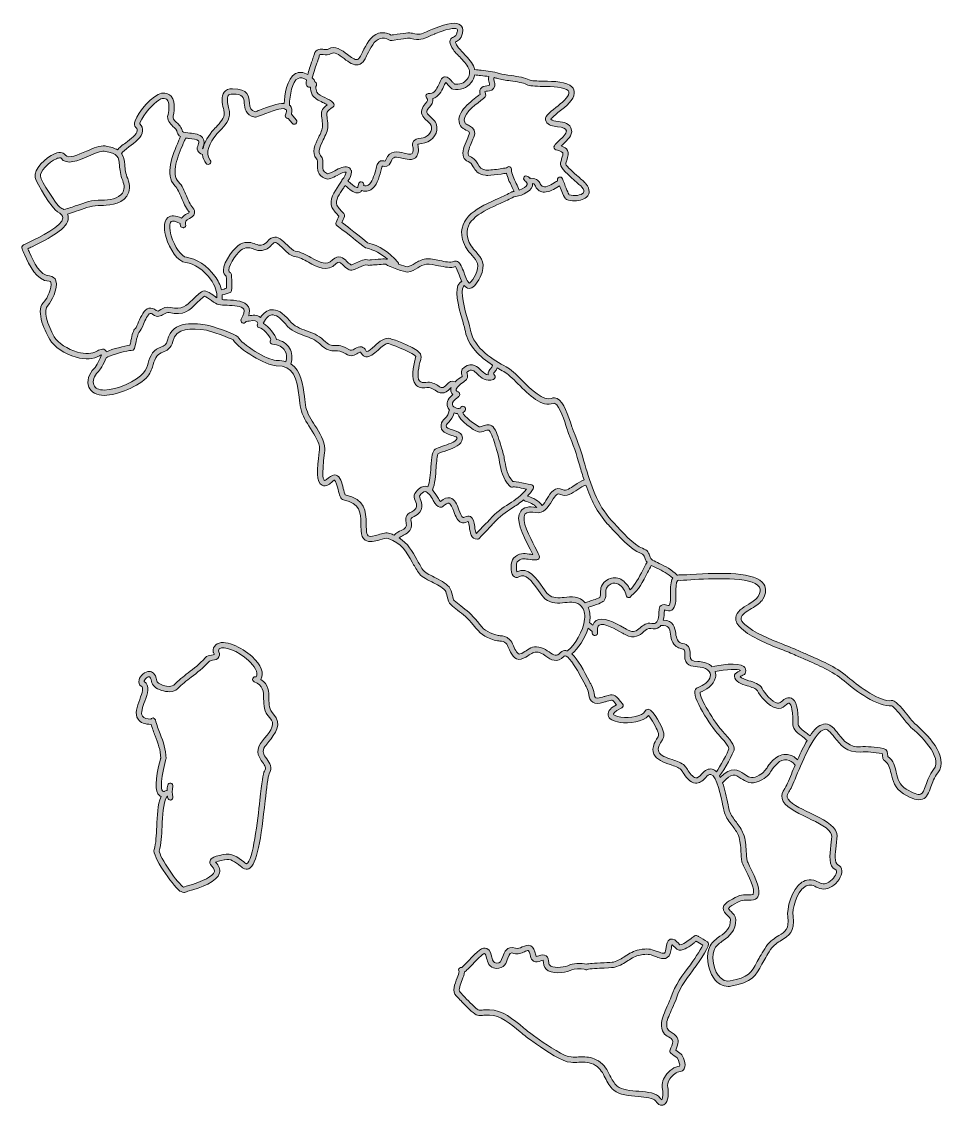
# Model space of a CAD drawing. Header units: inches. Extents: x 21 to 161, y 9 to 172.
import ezdxf

# ---------------------------------------------------------------- set-up
doc = ezdxf.new("R2010")
doc.units = ezdxf.units.IN
doc.header["$MEASUREMENT"] = 0
doc.layers.add('Livello 1', color=7, linetype='Continuous')

# ---------------------------------------------------------------- blocks, each defined once
blk = doc.blocks.new('block 2')
at = {"layer": 'Livello 1', "true_color": 0xffffff}
h = blk.add_hatch(color=7, dxfattribs=at)
h.dxf.hatch_style = 2
edge = h.paths.add_edge_path()
edge.add_spline(control_points=[(155.18, 66.23), (155.01, 66.38), (154.63, 66.85), (154.27, 67.31), (152.95, 68.97), (152.27, 69.74), (151.68, 69.65), (150.12, 69.41), (146.78, 71.8), (145.49, 72.93), (143.56, 74.62), (141.53, 75.5), (139.38, 76.43), (138.83, 76.67), (138.28, 76.91), (137.71, 77.17), (137, 77.49), (136.22, 77.8), (135.39, 78.12), (133.39, 78.91), (131.13, 79.8), (129.72, 81.07), (129.31, 81.44), (129.11, 81.77), (129.13, 82.04), (129.18, 82.54), (129.99, 83.04), (130.71, 83.48), (131.43, 83.93), (132.1, 84.35), (132.42, 84.91), (132.9, 85.77), (132.95, 86.51), (132.56, 87.12), (131.36, 89.03), (126.24, 88.88), (121.54, 88.59), (120.73, 88.55), (120.09, 88.51), (119.77, 88.52), (119.69, 88.52), (119.61, 88.51), (119.53, 88.5), (118.71, 89.35), (117.8, 89.8), (116.83, 90.27), (116.51, 90.43), (116.18, 90.59), (115.85, 90.77), (115.56, 90.92), (115.51, 91.09), (115.43, 91.36), (115.31, 91.74), (115.15, 92.25), (114.3, 92.54), (113.07, 92.97), (111.18, 95.06), (110.05, 96.31), (109.91, 96.46), (109.79, 96.6), (109.67, 96.72), (107.45, 99.15), (106.58, 102.07), (105.66, 105.17), (105.17, 106.8), (104.67, 108.5), (103.95, 110.12), (103.9, 110.21), (103.82, 110.48), (103.72, 110.79), (103.16, 112.59), (102.48, 114.54), (101.5, 115.02), (101.23, 115.15), (100.94, 115.16), (100.66, 115.06), (99.42, 114.58), (97.62, 116.37), (96.18, 117.81), (95.29, 118.7), (94.52, 119.46), (93.84, 119.81), (92.03, 120.72), (88.94, 122.65), (88.5, 125.25), (88.44, 125.63), (88.27, 126.2), (88.08, 126.86), (87.61, 128.47), (86.83, 131.17), (87.47, 131.91), (87.5, 131.95), (87.51, 131.98), (87.53, 132.02), (87.73, 131.77), (87.96, 131.61), (88.26, 131.59), (88.83, 131.56), (89.34, 132.08), (89.93, 133.26), (90.91, 135.24), (90.1, 136.17), (89.31, 137.06), (88.82, 137.62), (88.31, 138.2), (88.07, 139.12), (87.35, 141.86), (90.33, 143.18), (92.96, 144.36), (93.7, 144.69), (94.4, 145), (94.98, 145.33), (95.76, 145.41), (97.48, 145.95), (97.78, 146.96), (97.81, 147.06), (97.82, 147.18), (97.82, 147.32), (98.07, 147.28), (98.13, 147.16), (98.25, 146.94), (98.39, 146.65), (98.59, 146.27), (99.18, 146.1), (99.32, 146.06), (99.46, 146.05), (99.6, 146.05), (100.33, 146.05), (101.07, 146.51), (101.68, 146.89), (101.74, 146.92), (101.8, 146.96), (101.85, 146.99), (102.57, 145.16), (102.72, 145.02), (102.93, 144.93), (103.28, 144.8), (103.69, 144.73), (104.11, 144.73), (104.91, 144.73), (105.71, 144.97), (106.09, 145.49), (106.3, 145.78), (106.55, 146.4), (105.83, 147.29), (105.62, 147.55), (105.17, 147.94), (104.66, 148.39), (104.04, 148.93), (102.91, 149.93), (102.79, 150.28), (102.84, 150.47), (102.89, 150.64), (102.94, 150.8), (103.13, 151.43), (103.28, 151.9), (103.04, 152.32), (102.88, 152.62), (102.57, 152.82), (102.11, 152.99), (102.2, 153.07), (102.29, 153.16), (102.39, 153.25), (103.05, 153.88), (103.81, 154.59), (103.68, 155.38), (103.5, 156.41), (102.44, 156.56), (101.67, 156.67), (101.2, 156.73), (100.72, 156.8), (100.56, 157), (100.66, 157.24), (101.35, 157.78), (101.81, 158.14), (102.86, 158.97), (104.05, 159.9), (104.08, 160.91), (104.09, 161.27), (103.97, 161.59), (103.73, 161.85), (102.96, 162.66), (101.07, 162.69), (99.4, 162.73), (98.55, 162.74), (97.58, 162.76), (97.32, 162.91), (96.71, 163.26), (95.64, 163.41), (94.62, 163.55), (93.91, 163.65), (93.25, 163.74), (92.8, 163.89), (91.93, 164.16), (91, 164.26), (90.09, 164.36), (89.77, 164.39), (89.45, 164.42), (89.14, 164.47), (89.13, 164.47), (89.12, 164.46), (89.1, 164.46), (89.06, 164.65), (89.01, 164.83), (88.92, 165.01), (88.58, 165.73), (87.97, 166.36), (87.43, 166.91), (87.01, 167.36), (86.6, 167.78), (86.4, 168.16), (86.28, 168.4), (86.23, 168.53), (86.21, 168.6), (86.23, 168.61), (86.25, 168.62), (86.27, 168.63), (86.57, 168.77), (87.07, 169), (87.28, 169.93), (87.43, 170.59), (87.21, 170.95), (86.99, 171.14), (86.38, 171.66), (85.13, 171.49), (82.92, 170.6), (82.92, 170.6), (82.77, 170.54), (82.77, 170.54), (82.42, 170.41), (82.13, 170.27), (81.88, 170.15), (81.14, 169.81), (80.74, 169.62), (79.76, 169.92), (79.36, 170.04), (78.42, 169.93), (76.91, 169.69), (76.78, 169.67), (76.67, 169.65), (76.59, 169.64), (75.91, 170), (75.26, 170.09), (74.67, 169.91), (73.47, 169.53), (72.8, 168.18), (72.26, 167.09), (72.12, 166.79), (71.98, 166.52), (71.86, 166.31), (71.67, 166), (71.52, 165.97), (71.47, 165.96), (71.11, 165.89), (70.52, 166.34), (70, 166.74), (69.15, 167.38), (68.1, 168.18), (67.12, 167.53), (66.98, 167.44), (66.73, 167.47), (66.47, 167.5), (66.04, 167.56), (65.22, 167.67), (65, 166.7), (64.97, 166.59), (64.85, 166.25), (64.73, 165.89), (64.41, 164.97), (64.18, 164.27), (64.03, 163.72), (63.35, 164.09), (62.74, 164.13), (62.2, 163.85), (60.85, 163.14), (60.55, 160.54), (60.48, 159.37), (59.54, 159.4), (58.16, 158.91), (56.79, 158.36), (56.55, 158.27), (56.28, 158.16), (56.16, 158.12), (55.42, 158.3), (55.36, 158.69), (55.29, 159.46), (55.21, 160.37), (55.1, 161.61), (52.73, 161.58), (52.16, 161.58), (51.73, 161.4), (51.46, 161.05), (50.95, 160.4), (51.18, 159.4), (51.37, 158.59), (51.43, 158.34), (51.48, 158.11), (51.49, 157.96), (51.55, 157.17), (50.9, 156.49), (50.26, 155.83), (50.04, 155.59), (49.82, 155.37), (49.64, 155.14), (48.83, 154.12), (48.43, 153.27), (48.28, 152.55), (48.24, 152.58), (48.23, 152.6), (48.23, 152.6), (48.23, 152.64), (48.28, 152.79), (48.32, 152.88), (48.44, 153.19), (48.65, 153.72), (48.23, 154.25), (47.83, 154.77), (47.06, 154.84), (46.31, 154.91), (46.02, 154.94), (45.24, 155.01), (45.22, 155.15), (45.11, 155.78), (44.67, 156.19), (44.33, 156.51), (43.91, 156.91), (43.71, 157.11), (43.81, 157.51), (43.87, 157.72), (44.31, 159.52), (43.49, 160.45), (43.25, 160.72), (42.82, 161.01), (42.08, 160.91), (40.82, 160.74), (38.52, 158.05), (38.09, 156.77), (37.94, 156.32), (37.98, 155.97), (38.21, 155.74), (38.42, 155.54), (38.43, 155.39), (38.42, 155.29), (38.38, 154.74), (37.4, 154), (36.68, 153.47), (36.14, 153.07), (35.69, 152.73), (35.46, 152.39), (35.03, 152.65), (34.44, 152.84), (33.59, 152.98), (32.86, 153.1), (31.85, 152.66), (30.79, 152.19), (29.5, 151.63), (28.05, 151), (27.62, 151.62), (27.44, 151.87), (27, 152.23), (25.99, 151.81), (24.68, 151.25), (22.84, 149.48), (23.07, 148.26), (23.23, 147.43), (25.72, 143.44), (26.43, 143.08), (26.98, 142.8), (27.26, 142.5), (27.26, 142.19), (27.24, 140.96), (23.62, 139.22), (22.26, 138.57), (21.31, 138.11), (21.17, 138.04), (21.09, 137.83), (21.06, 137.73), (21.06, 137.61), (21.11, 137.51), (21.23, 137.26), (21.36, 136.97), (21.49, 136.67), (22.22, 135.03), (23.23, 132.78), (25.19, 132.65), (25.36, 132.64), (25.41, 132.58), (25.45, 132.47), (25.69, 131.77), (24.8, 129.94), (24.51, 129.69), (23.04, 128.43), (24.36, 125.53), (25.27, 123.92), (25.91, 122.79), (27.51, 121.72), (29.25, 121.24), (30.63, 120.87), (31.87, 120.94), (32.74, 121.45), (32.87, 121.52), (32.97, 121.57), (33.04, 121.6), (32.92, 121.07), (32.24, 119.86), (31.96, 119.57), (31.11, 118.73), (30.79, 117.63), (31.15, 116.76), (31.49, 115.95), (32.33, 115.5), (33.48, 115.51), (35.37, 115.53), (38.75, 116.87), (40, 118.4), (40.48, 118.98), (40.66, 119.6), (40.82, 120.15), (40.96, 120.6), (41.09, 121.04), (41.37, 121.42), (41.6, 121.72), (41.9, 121.84), (42.26, 121.99), (42.82, 122.23), (43.53, 122.53), (43.75, 123.62), (44.18, 125.72), (46.55, 125.64), (48.82, 125.29), (49.42, 125.2), (52.35, 124.12), (52.84, 123.85), (53.68, 122.44), (57.76, 119.97), (59.28, 119.97), (59.28, 119.97), (59.29, 119.97), (59.3, 119.97), (61.96, 120.01), (62.38, 118.12), (62.73, 115.22), (62.8, 114.63), (62.87, 114.07), (62.98, 113.55), (63.2, 112.49), (63.83, 111.5), (64.44, 110.55), (65.12, 109.47), (65.77, 108.46), (65.82, 107.44), (65.82, 107.38), (65.8, 107.23), (65.77, 107.02), (65.39, 104.32), (65.32, 102.44), (66.18, 102), (66.81, 101.68), (67.47, 102.31), (67.69, 102.52), (67.92, 102.73), (68.04, 102.76), (68.06, 102.75), (68.27, 102.69), (68.5, 101.75), (68.59, 101.35), (68.78, 100.55), (68.93, 99.92), (69.42, 99.8), (71.93, 99.19), (71.96, 98.11), (72.01, 96.15), (72.02, 95.84), (72.03, 95.52), (72.05, 95.18), (72.09, 94.49), (72.29, 94.02), (72.67, 93.76), (73.28, 93.33), (74.11, 93.59), (74.85, 93.81), (75.31, 93.95), (75.84, 94.11), (76.1, 94.01), (78.15, 93.28), (78.85, 92.03), (79.73, 90.44), (80.01, 89.94), (80.3, 89.43), (80.65, 88.89), (81, 88.34), (81.81, 87.92), (82.66, 87.49), (83.43, 87.1), (84.23, 86.69), (84.67, 86.19), (84.82, 86.02), (84.9, 85.63), (84.98, 85.29), (85.09, 84.79), (85.19, 84.33), (85.51, 84.07), (85.87, 83.76), (86.21, 83.5), (86.53, 83.25), (87.38, 82.6), (88.11, 82.04), (88.9, 81.02), (89.95, 79.65), (90.51, 79.25), (92.05, 78.75), (92.4, 78.63), (92.68, 78.62), (92.91, 78.6), (93.26, 78.58), (93.47, 78.57), (93.86, 78.21), (93.94, 78.13), (94.09, 77.8), (94.19, 77.56), (94.54, 76.78), (95.06, 75.6), (96.1, 75.88), (96.63, 76.02), (96.99, 76.27), (97.32, 76.5), (97.82, 76.85), (98.15, 77.08), (98.93, 76.83), (99.23, 76.73), (99.53, 76.52), (99.82, 76.31), (100.52, 75.83), (101.47, 75.16), (102.58, 76.31), (102.64, 76.37), (102.67, 76.37), (102.71, 76.37), (103.1, 76.31), (103.94, 75.52), (105.69, 72.07), (105.8, 71.85), (105.89, 71.68), (105.94, 71.59), (106.13, 71.25), (106.2, 70.89), (106.26, 70.55), (106.34, 70.11), (106.43, 69.65), (106.84, 69.39), (107.2, 69.17), (107.7, 69.17), (108.52, 69.4), (108.7, 69.45), (108.87, 69.5), (109.01, 69.55), (109.39, 69.66), (109.67, 69.74), (109.77, 69.71), (109.88, 69.67), (110.09, 69.42), (110.37, 69.07), (110.38, 69.06), (110.39, 69.05), (110.4, 69.03), (109.73, 68.65), (109.06, 68.12), (109.16, 67.46), (109.26, 66.9), (109.88, 66.53), (110.95, 66.38), (112.3, 66.2), (114.46, 66.42), (115.24, 67.41), (115.67, 66.9), (116.45, 65.43), (116.59, 65.1), (116.83, 64.45), (116.76, 64.35), (116.52, 64), (116.4, 63.81), (116.24, 63.57), (116.1, 63.22), (115.85, 62.61), (115.83, 62.07), (116.03, 61.61), (116.42, 60.75), (117.48, 60.38), (118.51, 60.03), (119.13, 59.82), (119.78, 59.6), (120.09, 59.3), (120.16, 59.23), (120.28, 59.04), (120.4, 58.85), (120.82, 58.2), (121.4, 57.3), (122.28, 57.24), (122.81, 57.21), (123.32, 57.49), (123.82, 58.09), (124.03, 58.34), (124.34, 58.63), (124.59, 58.56), (125.49, 58.34), (126.16, 55.08), (126.41, 53.85), (126.51, 53.35), (126.58, 52.99), (126.65, 52.8), (126.91, 52.03), (127.35, 51.44), (127.79, 50.88), (128.16, 50.39), (128.51, 49.92), (128.73, 49.37), (129.02, 48.62), (129.07, 47.81), (129.11, 46.96), (129.14, 46.46), (129.17, 45.94), (129.25, 45.43), (129.28, 45.26), (129.4, 45.01), (129.7, 44.41), (130.15, 43.53), (131.32, 41.18), (130.95, 40.58), (130.93, 40.55), (130.88, 40.46), (130.64, 40.46), (130.47, 40.46), (130.33, 40.46), (130.2, 40.46), (129.05, 40.48), (128.84, 40.43), (127.34, 39.54), (126.98, 39.33), (126.51, 39), (126.45, 38.51), (126.4, 38.03), (126.75, 37.69), (127.06, 37.39), (127.29, 37.17), (127.52, 36.95), (127.53, 36.75), (127.58, 35.42), (126.83, 34.87), (125.96, 34.23), (125.42, 33.84), (124.86, 33.43), (124.51, 32.81), (123.81, 31.58), (124.04, 29.35), (125.03, 27.95), (125.6, 27.13), (126.35, 26.7), (127.18, 26.7), (127.32, 26.7), (127.46, 26.71), (127.61, 26.74), (130.79, 27.29), (131.35, 28.33), (132.27, 30.06), (132.61, 30.68), (132.99, 31.39), (133.56, 32.23), (134.05, 32.94), (134.64, 33.3), (135.21, 33.65), (136.27, 34.28), (137.26, 34.89), (136.94, 37.24), (136.8, 38.27), (137.45, 40.86), (138.71, 41.69), (139.24, 42.03), (139.8, 42.02), (140.43, 41.64), (141.14, 41.21), (141.97, 41.23), (142.75, 41.7), (143.64, 42.24), (144.31, 43.28), (144.27, 44.07), (144.24, 44.48), (144.04, 44.8), (143.68, 44.96), (143.09, 45.23), (143.28, 46.72), (143.42, 47.81), (143.52, 48.58), (143.61, 49.24), (143.5, 49.69), (143.18, 50.99), (141.38, 51.85), (139.48, 52.76), (137.98, 53.48), (136.28, 54.29), (136.08, 55.13), (136.02, 55.38), (136.1, 55.65), (136.33, 55.95), (136.57, 56.26), (136.89, 57.01), (137.43, 58.31), (138.41, 60.65), (140.24, 65.02), (141.67, 65.33), (141.8, 65.36), (142.02, 65.37), (142.29, 65.11), (142.6, 64.83), (142.88, 64.48), (143.17, 64.11), (144.03, 63.02), (145.01, 61.78), (147.12, 61.92), (148.06, 61.98), (149.11, 61.9), (150.33, 61.68), (150.36, 61.6), (150.38, 61.4), (150.39, 61.3), (150.41, 61.05), (150.43, 60.78), (150.66, 60.63), (151.32, 60.21), (151.48, 59.51), (151.67, 58.69), (151.91, 57.65), (152.18, 56.47), (153.53, 55.66), (154.86, 54.85), (155.71, 54.6), (156.37, 54.83), (157.08, 55.09), (157.34, 55.83), (157.64, 56.68), (157.87, 57.35), (158.14, 58.12), (158.68, 58.8), (160.57, 61.22), (156.86, 64.8), (155.18, 66.23)], knot_values=[0, 0, 0, 0, 1, 1, 1, 2, 2, 2, 3, 3, 3, 4, 4, 4, 5, 5, 5, 6, 6, 6, 7, 7, 7, 8, 8, 8, 9, 9, 9, 10, 10, 10, 11, 11, 11, 12, 12, 12, 13, 13, 13, 14, 14, 14, 15, 15, 15, 16, 16, 16, 17, 17, 17, 18, 18, 18, 19, 19, 19, 20, 20, 20, 21, 21, 21, 22, 22, 22, 23, 23, 23, 24, 24, 24, 25, 25, 25, 26, 26, 26, 27, 27, 27, 28, 28, 28, 29, 29, 29, 30, 30, 30, 31, 31, 31, 32, 32, 32, 33, 33, 33, 34, 34, 34, 35, 35, 35, 36, 36, 36, 37, 37, 37, 38, 38, 38, 39, 39, 39, 40, 40, 40, 41, 41, 41, 42, 42, 42, 43, 43, 43, 44, 44, 44, 45, 45, 45, 46, 46, 46, 47, 47, 47, 48, 48, 48, 49, 49, 49, 50, 50, 50, 51, 51, 51, 52, 52, 52, 53, 53, 53, 54, 54, 54, 55, 55, 55, 56, 56, 56, 57, 57, 57, 58, 58, 58, 59, 59, 59, 60, 60, 60, 61, 61, 61, 62, 62, 62, 63, 63, 63, 64, 64, 64, 65, 65, 65, 66, 66, 66, 67, 67, 67, 68, 68, 68, 69, 69, 69, 70, 70, 70, 71, 71, 71, 72, 72, 72, 73, 73, 73, 74, 74, 74, 75, 75, 75, 76, 76, 76, 77, 77, 77, 78, 78, 78, 79, 79, 79, 80, 80, 80, 81, 81, 81, 82, 82, 82, 83, 83, 83, 84, 84, 84, 85, 85, 85, 86, 86, 86, 87, 87, 87, 88, 88, 88, 89, 89, 89, 90, 90, 90, 91, 91, 91, 92, 92, 92, 93, 93, 93, 94, 94, 94, 95, 95, 95, 96, 96, 96, 97, 97, 97, 98, 98, 98, 99, 99, 99, 100, 100, 100, 101, 101, 101, 102, 102, 102, 103, 103, 103, 104, 104, 104, 105, 105, 105, 106, 106, 106, 107, 107, 107, 108, 108, 108, 109, 109, 109, 110, 110, 110, 111, 111, 111, 112, 112, 112, 113, 113, 113, 114, 114, 114, 115, 115, 115, 116, 116, 116, 117, 117, 117, 118, 118, 118, 119, 119, 119, 120, 120, 120, 121, 121, 121, 122, 122, 122, 123, 123, 123, 124, 124, 124, 125, 125, 125, 126, 126, 126, 127, 127, 127, 128, 128, 128, 129, 129, 129, 130, 130, 130, 131, 131, 131, 132, 132, 132, 133, 133, 133, 134, 134, 134, 135, 135, 135, 136, 136, 136, 137, 137, 137, 138, 138, 138, 139, 139, 139, 140, 140, 140, 141, 141, 141, 142, 142, 142, 143, 143, 143, 144, 144, 144, 145, 145, 145, 146, 146, 146, 147, 147, 147, 148, 148, 148, 149, 149, 149, 150, 150, 150, 151, 151, 151, 152, 152, 152, 153, 153, 153, 154, 154, 154, 155, 155, 155, 156, 156, 156, 157, 157, 157, 158, 158, 158, 159, 159, 159, 160, 160, 160, 161, 161, 161, 162, 162, 162, 163, 163, 163, 164, 164, 164, 165, 165, 165, 166, 166, 166, 167, 167, 167, 168, 168, 168, 169, 169, 169, 170, 170, 170, 171, 171, 171, 172, 172, 172, 173, 173, 173, 174, 174, 174, 175, 175, 175, 176, 176, 176, 177, 177, 177, 178, 178, 178, 179, 179, 179, 180, 180, 180, 181, 181, 181, 182, 182, 182, 183, 183, 183, 184, 184, 184, 185, 185, 185, 186, 186, 186, 187, 187, 187, 188, 188, 188, 189, 189, 189, 190, 190, 190, 191, 191, 191, 192, 192, 192, 193, 193, 193, 194, 194, 194, 195, 195, 195, 196, 196, 196, 197, 197, 197, 198, 198, 198, 199, 199, 199, 200, 200, 200, 201, 201, 201, 202, 202, 202, 203, 203, 203, 204, 204, 204, 205, 205, 205, 206, 206, 206, 207, 207, 207, 208, 208, 208, 209, 209, 209, 210, 210, 210, 211, 211, 211, 212, 212, 212, 213, 213, 213, 214, 214, 214, 215, 215, 215, 216, 216, 216, 217, 217, 217, 218, 218, 218, 219, 219, 219, 220, 220, 220, 221, 221, 221, 222, 222, 222, 223, 223, 223, 224, 224, 224, 225, 225, 225, 226, 226, 226, 227, 227, 227, 228, 228, 228, 229, 229, 229, 230, 230, 230, 231, 231, 231, 232, 232, 232, 233, 233, 233, 234, 234, 234, 235, 235, 235, 236, 236, 236, 237, 237, 237, 238, 238, 238, 239, 239, 239, 240, 240, 240, 241, 241, 241, 242, 242, 242, 243, 243, 243, 244, 244, 244, 245, 245, 245, 246, 246, 246, 247, 247, 247, 248, 248, 248, 248], degree=3, periodic=1)
edge = h.paths.add_edge_path()
edge.add_spline(control_points=[(116.48, 89.55), (117.38, 89.11), (118.16, 88.73), (118.86, 88.04), (118.52, 87.52), (118.53, 86.67), (118.53, 85.77), (118.54, 85.1), (118.55, 84.1), (118.31, 83.94), (118.25, 83.92), (118.08, 83.97), (117.99, 84), (117.73, 84.07), (117.4, 84.16), (117.12, 83.96), (116.83, 83.75), (116.82, 83.38), (116.81, 83.26), (116.81, 83.26), (116.81, 83.22), (116.81, 83.22), (116.78, 82.62), (116.74, 81.63), (116.34, 81.32), (116.29, 81.28), (116.13, 81.16), (115.73, 81.24), (114.94, 81.41), (114.41, 80.96), (113.98, 80.59), (113.42, 80.12), (113.02, 79.78), (112.09, 80.28), (111.96, 80.34), (111.81, 80.43), (111.63, 80.53), (110.01, 81.46), (108.35, 82.3), (107.37, 81.67), (107.14, 81.51), (106.97, 81.28), (106.87, 80.98), (106.87, 80.98), (106.36, 81.4), (106.36, 81.4), (106.39, 81.52), (106.4, 81.65), (106.42, 81.78), (106.49, 82.49), (106.4, 83.13), (106.17, 83.66), (106.28, 83.7), (106.42, 83.74), (106.56, 83.79), (107.92, 84.24), (108.41, 84.44), (108.57, 84.71), (108.83, 85.11), (108.83, 85.51), (108.82, 85.86), (108.82, 86.4), (108.82, 86.76), (109.6, 87.17), (109.97, 87.35), (110.33, 87.35), (110.7, 87.16), (111.33, 86.83), (111.78, 86.04), (111.85, 85.46), (111.87, 85.25), (112.07, 85.09), (112.29, 85.12), (112.46, 85.14), (112.59, 85.26), (112.63, 85.41), (113.69, 86.16), (114.43, 87.6), (115.07, 88.87), (115.27, 89.27), (115.47, 89.64), (115.65, 89.97), (115.94, 89.82), (116.21, 89.68), (116.48, 89.55)], knot_values=[0, 0, 0, 0, 1, 1, 1, 2, 2, 2, 3, 3, 3, 4, 4, 4, 5, 5, 5, 6, 6, 6, 7, 7, 7, 8, 8, 8, 9, 9, 9, 10, 10, 10, 11, 11, 11, 12, 12, 12, 13, 13, 13, 14, 14, 14, 15, 15, 15, 16, 16, 16, 17, 17, 17, 18, 18, 18, 19, 19, 19, 20, 20, 20, 21, 21, 21, 22, 22, 22, 23, 23, 23, 24, 24, 24, 25, 25, 25, 26, 26, 26, 27, 27, 27, 28, 28, 28, 28], degree=3, periodic=1)
edge = h.paths.add_edge_path()
edge.add_spline(control_points=[(109.46, 95.77), (110.72, 94.38), (112.62, 92.28), (114.04, 91.79), (114.51, 91.62), (114.56, 91.45), (114.66, 91.12), (114.73, 90.92), (114.81, 90.67), (115, 90.44), (114.79, 90.08), (114.58, 89.67), (114.36, 89.24), (113.82, 88.17), (113.21, 86.98), (112.45, 86.28), (112.17, 86.95), (111.66, 87.56), (111.07, 87.87), (110.47, 88.19), (109.83, 88.19), (109.23, 87.87), (108.02, 87.24), (108.02, 86.45), (108.02, 85.86), (108.03, 85.58), (108.03, 85.36), (107.92, 85.16), (107.7, 85.01), (106.76, 84.7), (106.3, 84.55), (106.04, 84.46), (105.85, 84.4), (105.73, 84.35), (104.8, 85.39), (103.62, 85.27), (102.58, 85.16), (101.7, 85.08), (100.87, 84.99), (100.19, 85.57), (99.97, 85.76), (99.67, 86.19), (99.35, 86.65), (98.45, 87.94), (97.11, 89.87), (95.46, 89), (95.34, 89.36), (95.37, 90.28), (95.49, 90.48), (96.05, 91.04), (96.47, 90.98), (97.17, 90.88), (97.54, 90.82), (97.97, 90.76), (98.47, 90.79), (98.57, 90.8), (98.67, 90.85), (98.74, 90.93), (98.81, 91.01), (98.85, 91.12), (98.84, 91.22), (98.82, 91.49), (98.62, 91.89), (98.16, 92.76), (97.42, 94.16), (96.04, 96.78), (96.67, 97.64), (96.95, 98.02), (97.7, 97.99), (98.28, 97.89), (99.51, 97.67), (100.17, 98.74), (100.69, 99.6), (101.31, 100.6), (101.56, 100.86), (102.01, 100.62), (102.87, 100.18), (103.79, 100.8), (104.61, 101.36), (105.02, 101.64), (105.45, 101.93), (105.81, 102.04), (106.53, 99.96), (107.48, 97.93), (109.08, 96.18), (109.2, 96.06), (109.32, 95.92), (109.46, 95.77)], knot_values=[0, 0, 0, 0, 1, 1, 1, 2, 2, 2, 3, 3, 3, 4, 4, 4, 5, 5, 5, 6, 6, 6, 7, 7, 7, 8, 8, 8, 9, 9, 9, 10, 10, 10, 11, 11, 11, 12, 12, 12, 13, 13, 13, 14, 14, 14, 15, 15, 15, 16, 16, 16, 17, 17, 17, 18, 18, 18, 19, 19, 19, 20, 20, 20, 21, 21, 21, 22, 22, 22, 23, 23, 23, 24, 24, 24, 25, 25, 25, 26, 26, 26, 27, 27, 27, 28, 28, 28, 29, 29, 29, 29], degree=3, periodic=1)
edge = h.paths.add_edge_path()
edge.add_spline(control_points=[(95.61, 117.24), (97.3, 115.56), (99.22, 113.65), (100.95, 114.31), (101, 114.33), (101.06, 114.34), (101.15, 114.3), (101.9, 113.93), (102.64, 111.56), (102.96, 110.55), (103.07, 110.19), (103.15, 109.93), (103.22, 109.79), (103.92, 108.22), (104.41, 106.55), (104.89, 104.94), (105.1, 104.23), (105.32, 103.51), (105.55, 102.8), (105.09, 102.65), (104.62, 102.33), (104.16, 102.02), (103.5, 101.57), (102.82, 101.11), (102.38, 101.33), (101.2, 101.94), (100.51, 100.83), (100.01, 100.02), (99.74, 99.58), (99.51, 99.22), (99.26, 98.98), (98.7, 99.65), (97.97, 100.11), (97.03, 100.36), (97.34, 100.68), (97.63, 101.04), (97.9, 101.46), (97.97, 101.57), (97.98, 101.7), (97.94, 101.82), (97.9, 101.93), (97.8, 102.02), (97.68, 102.06), (97.6, 102.09), (96.88, 102.25), (96.2, 102.38), (95.49, 102.52), (95.08, 102.59), (94.82, 102.59), (93.99, 103.57), (93.83, 104.49), (93.65, 105.56), (93.54, 106.17), (93.43, 106.79), (93.2, 107.48), (93.13, 107.67), (93.06, 107.92), (92.98, 108.18), (92.71, 109.09), (92.37, 110.23), (91.88, 110.77), (91.41, 111.29), (90.79, 111.07), (90.39, 110.92), (90.17, 110.84), (89.93, 110.75), (89.81, 110.8), (89.22, 111.04), (87.47, 112.41), (87.31, 112.88), (87.51, 112.99), (87.66, 113.15), (87.72, 113.36), (87.79, 113.57), (87.67, 113.8), (87.46, 113.86), (87.25, 113.93), (87.03, 113.81), (86.96, 113.6), (86.93, 113.56), (86.69, 113.51), (86.36, 113.61), (86.11, 113.69), (85.8, 113.87), (85.76, 114.12), (85.72, 114.42), (86.03, 114.83), (86.61, 115.25), (86.64, 115.27), (86.67, 115.3), (86.69, 115.33), (86.75, 115.37), (86.8, 115.42), (86.83, 115.49), (86.92, 115.69), (86.84, 115.93), (86.64, 116.02), (86.5, 116.09), (86.33, 116.2), (86.32, 116.32), (86.31, 116.6), (86.84, 117.15), (87.5, 117.54), (88.18, 117.95), (88.03, 118.51), (87.96, 118.77), (87.89, 119), (87.89, 119), (88.01, 119.07), (88.66, 119.51), (88.96, 119.27), (89.55, 118.68), (90.08, 118.17), (90.79, 117.46), (91.94, 117.91), (92.07, 117.96), (92.16, 118.06), (92.19, 118.2), (92.22, 118.33), (92.18, 118.47), (92.08, 118.56), (91.89, 118.76), (91.89, 118.76), (92.13, 119.06), (92.26, 119.21), (92.4, 119.39), (92.49, 119.63), (92.82, 119.44), (93.16, 119.26), (93.48, 119.09), (94.04, 118.81), (94.81, 118.05), (95.61, 117.24)], knot_values=[0, 0, 0, 0, 1, 1, 1, 2, 2, 2, 3, 3, 3, 4, 4, 4, 5, 5, 5, 6, 6, 6, 7, 7, 7, 8, 8, 8, 9, 9, 9, 10, 10, 10, 11, 11, 11, 12, 12, 12, 13, 13, 13, 14, 14, 14, 15, 15, 15, 16, 16, 16, 17, 17, 17, 18, 18, 18, 19, 19, 19, 20, 20, 20, 21, 21, 21, 22, 22, 22, 23, 23, 23, 24, 24, 24, 25, 25, 25, 26, 26, 26, 27, 27, 27, 28, 28, 28, 29, 29, 29, 30, 30, 30, 31, 31, 31, 32, 32, 32, 33, 33, 33, 34, 34, 34, 35, 35, 35, 36, 36, 36, 37, 37, 37, 38, 38, 38, 39, 39, 39, 40, 40, 40, 41, 41, 41, 42, 42, 42, 43, 43, 43, 44, 44, 44, 44], degree=3, periodic=1)
edge = h.paths.add_edge_path()
edge.add_spline(control_points=[(87.16, 109.53), (86.97, 109.94), (86.46, 110.09), (85.92, 110.26), (85.14, 110.49), (84.81, 110.65), (84.85, 110.96), (84.88, 111.12), (85.04, 111.3), (85.23, 111.5), (85.51, 111.81), (85.89, 112.23), (86.03, 112.88), (86.2, 112.82), (86.36, 112.78), (86.53, 112.77), (86.76, 111.73), (89.11, 110.22), (89.51, 110.06), (89.91, 109.9), (90.33, 110.05), (90.66, 110.17), (91.08, 110.32), (91.2, 110.33), (91.29, 110.23), (91.66, 109.82), (91.98, 108.74), (92.21, 107.96), (92.3, 107.68), (92.37, 107.42), (92.44, 107.22), (92.66, 106.59), (92.76, 106), (92.86, 105.42), (93.07, 104.22), (93.26, 103.08), (94.4, 101.85), (94.54, 101.71), (94.75, 101.69), (94.91, 101.79), (95.29, 101.76), (96.26, 101.56), (96.9, 101.42), (96.13, 100.42), (95.22, 99.84), (94.27, 99.22), (93.31, 98.6), (92.32, 97.96), (91.39, 96.86), (91.27, 96.74), (91, 96.46), (90.31, 95.75), (89.85, 95.27), (89.56, 94.96), (89.38, 94.76), (89.24, 94.92), (89.17, 95.34), (89.11, 95.82), (89.02, 96.46), (88.93, 97.06), (88.47, 97.29), (88.22, 97.42), (87.92, 97.39), (87.59, 97.21), (87.49, 97.15), (87.42, 97.13), (87.36, 97.15), (87.14, 97.23), (86.91, 97.86), (86.74, 98.32), (86.44, 99.12), (86.13, 99.95), (85.41, 100.11), (84.98, 100.21), (84.5, 100.03), (83.97, 99.56), (83.85, 99.7), (83.69, 99.95), (83.57, 100.15), (83.33, 100.54), (83.07, 100.97), (82.75, 101.3), (83.16, 102.15), (83.25, 103.49), (83.33, 104.69), (83.38, 105.44), (83.46, 106.58), (83.63, 106.76), (83.77, 106.85), (84.16, 106.98), (84.54, 107.1), (85.57, 107.45), (86.85, 107.88), (87.18, 108.66), (87.3, 108.94), (87.29, 109.24), (87.16, 109.53)], knot_values=[0, 0, 0, 0, 1, 1, 1, 2, 2, 2, 3, 3, 3, 4, 4, 4, 5, 5, 5, 6, 6, 6, 7, 7, 7, 8, 8, 8, 9, 9, 9, 10, 10, 10, 11, 11, 11, 12, 12, 12, 13, 13, 13, 14, 14, 14, 15, 15, 15, 16, 16, 16, 17, 17, 17, 18, 18, 18, 19, 19, 19, 20, 20, 20, 21, 21, 21, 22, 22, 22, 23, 23, 23, 24, 24, 24, 25, 25, 25, 26, 26, 26, 27, 27, 27, 28, 28, 28, 29, 29, 29, 30, 30, 30, 31, 31, 31, 32, 32, 32, 32], degree=3, periodic=1)
edge = h.paths.add_edge_path()
edge.add_spline(control_points=[(87.31, 126.64), (87.5, 126), (87.66, 125.45), (87.71, 125.12), (88.07, 122.96), (89.9, 121.26), (91.8, 120.05), (91.79, 120.01), (91.77, 119.98), (91.76, 119.95), (91.73, 119.83), (91.63, 119.7), (91.52, 119.57), (91.34, 119.35), (91.05, 119.01), (91.16, 118.57), (90.8, 118.6), (90.51, 118.86), (90.11, 119.25), (89.56, 119.8), (88.79, 120.55), (87.56, 119.74), (86.97, 119.35), (87.11, 118.82), (87.18, 118.56), (87.25, 118.33), (87.25, 118.33), (87.09, 118.23), (86.91, 118.12), (86.52, 117.88), (86.18, 117.55), (85.69, 117.72), (85.24, 117.57), (84.93, 117.14), (84.33, 116.49), (84.13, 116.62), (83.59, 116.97), (83.17, 117.23), (82.59, 117.6), (81.77, 117.46), (81.33, 117.39), (81.02, 117.45), (80.85, 117.64), (80.32, 118.23), (80.77, 120), (80.96, 120.76), (81.02, 120.98), (81.06, 121.15), (81.08, 121.27), (81.31, 122.52), (76.46, 124.03), (76.41, 124.05), (75.59, 124.3), (74.77, 123.57), (74.05, 122.92), (73.68, 122.58), (73.11, 122.07), (72.89, 122.11), (72.86, 122.11), (72.81, 122.16), (72.77, 122.24), (72.6, 122.54), (72.4, 122.72), (72.15, 122.79), (71.78, 122.89), (71.45, 122.7), (71.15, 122.53), (70.71, 122.27), (70.5, 122.18), (70.19, 122.39), (69.27, 123.02), (68.64, 123.02), (68.14, 123.01), (67.62, 123.01), (67.2, 123.01), (66.39, 123.81), (65.6, 124.58), (64.7, 124.91), (63.83, 125.22), (62.89, 125.56), (62, 125.88), (61.28, 126.75), (60.3, 127.93), (59.41, 128.47), (58.57, 128.38), (57.94, 128.32), (57.39, 127.91), (56.91, 127.19), (56.44, 127.65), (55.77, 127.56), (55.16, 127.48), (55.33, 128.02), (55.31, 128.46), (55.11, 128.83), (54.62, 129.73), (53.2, 129.79), (51.95, 129.85), (51.68, 129.86), (51.41, 129.88), (51.17, 129.9), (51.2, 130.12), (51.21, 130.36), (51.19, 130.59), (51.59, 130.69), (51.99, 130.81), (52.37, 130.96), (52.44, 130.99), (52.5, 131.04), (52.54, 131.1), (52.73, 131.37), (52.59, 133.57), (52.56, 133.68), (52.54, 133.75), (52.49, 133.94), (52.3, 134.03), (52.25, 134.05), (52.16, 134.09), (52.16, 134.31), (52.16, 135.27), (53.67, 137.23), (54.22, 137.49), (54.96, 137.84), (55.41, 137.68), (55.92, 137.48), (56.31, 137.34), (56.7, 137.2), (57.18, 137.29), (58.05, 137.46), (58.36, 137.83), (58.61, 138.13), (58.76, 138.3), (58.85, 138.42), (59.08, 138.5), (59.31, 138.57), (60.07, 137.85), (60.43, 137.5), (61.02, 136.93), (61.53, 136.44), (62.04, 136.39), (62.7, 136.31), (63.43, 135.91), (64.13, 135.52), (65.47, 134.79), (66.98, 133.96), (68.31, 135.3), (68.68, 135.67), (68.77, 135.62), (69.31, 135.1), (69.53, 134.88), (69.78, 134.65), (70.09, 134.46), (70.57, 134.16), (71.14, 134.44), (71.69, 134.72), (72.15, 134.95), (72.69, 135.21), (73.05, 135.07), (73.15, 135.03), (73.15, 135.03), (73.69, 135.08), (74.13, 135.12), (75.43, 135.24), (75.75, 135.2), (76.31, 134.82), (78.6, 133.99), (79.02, 134.04), (79.63, 134.11), (80.11, 134.39), (80.57, 134.67), (80.98, 134.92), (81.38, 135.15), (81.86, 135.21), (82.34, 135.28), (83.02, 135.13), (83.69, 134.99), (84.59, 134.8), (85.53, 134.6), (86.21, 134.85), (86.38, 134.69), (86.62, 134.03), (86.77, 133.62), (86.91, 133.25), (87.05, 132.88), (87.2, 132.57), (87.08, 132.58), (86.95, 132.54), (86.86, 132.43), (86.01, 131.44), (86.56, 129.22), (87.31, 126.64)], knot_values=[0, 0, 0, 0, 1, 1, 1, 2, 2, 2, 3, 3, 3, 4, 4, 4, 5, 5, 5, 6, 6, 6, 7, 7, 7, 8, 8, 8, 9, 9, 9, 10, 10, 10, 11, 11, 11, 12, 12, 12, 13, 13, 13, 14, 14, 14, 15, 15, 15, 16, 16, 16, 17, 17, 17, 18, 18, 18, 19, 19, 19, 20, 20, 20, 21, 21, 21, 22, 22, 22, 23, 23, 23, 24, 24, 24, 25, 25, 25, 26, 26, 26, 27, 27, 27, 28, 28, 28, 29, 29, 29, 30, 30, 30, 31, 31, 31, 32, 32, 32, 33, 33, 33, 34, 34, 34, 35, 35, 35, 36, 36, 36, 37, 37, 37, 38, 38, 38, 39, 39, 39, 40, 40, 40, 41, 41, 41, 42, 42, 42, 43, 43, 43, 44, 44, 44, 45, 45, 45, 46, 46, 46, 47, 47, 47, 48, 48, 48, 49, 49, 49, 50, 50, 50, 51, 51, 51, 52, 52, 52, 53, 53, 53, 54, 54, 54, 55, 55, 55, 56, 56, 56, 57, 57, 57, 58, 58, 58, 59, 59, 59, 60, 60, 60, 61, 61, 61, 62, 62, 62, 63, 63, 63, 63], degree=3, periodic=1)
edge = h.paths.add_edge_path()
edge.add_spline(control_points=[(94.51, 162.76), (95.42, 162.63), (96.44, 162.49), (96.92, 162.22), (97.34, 161.98), (98.13, 161.95), (99.38, 161.93), (100.75, 161.9), (102.61, 161.86), (103.15, 161.3), (103.24, 161.19), (103.29, 161.08), (103.28, 160.94), (103.26, 160.3), (102.14, 159.42), (101.31, 158.77), (100.28, 157.96), (99.46, 157.32), (99.83, 156.65), (100.15, 156.07), (100.87, 155.97), (101.56, 155.87), (102.41, 155.76), (102.82, 155.65), (102.89, 155.24), (102.95, 154.88), (102.28, 154.25), (101.84, 153.83), (101.53, 153.54), (101.24, 153.27), (101.08, 153.02), (101.01, 152.91), (100.99, 152.78), (101.03, 152.66), (101.08, 152.54), (101.18, 152.45), (101.3, 152.41), (101.53, 152.35), (102.23, 152.15), (102.34, 151.94), (102.41, 151.81), (102.31, 151.46), (102.17, 151.03), (102.12, 150.86), (102.06, 150.66), (102, 150.45), (101.84, 149.88), (102.53, 149.2), (104.13, 147.79), (104.6, 147.38), (105.04, 146.99), (105.21, 146.78), (105.5, 146.42), (105.58, 146.15), (105.44, 145.96), (105.15, 145.55), (104.04, 145.4), (103.3, 145.65), (103.17, 145.87), (102.87, 146.57), (102.42, 147.76), (102.37, 147.89), (102.33, 147.99), (102.3, 148.05), (102.22, 148.26), (101.99, 148.36), (101.79, 148.27), (101.58, 148.19), (101.48, 147.96), (101.56, 147.75), (101.56, 147.75), (101.56, 147.75), (101.56, 147.75), (101.46, 147.69), (101.36, 147.63), (101.26, 147.57), (100.66, 147.19), (99.92, 146.73), (99.4, 146.87), (99.14, 146.94), (99.08, 147.07), (98.96, 147.3), (98.79, 147.64), (98.53, 148.14), (97.56, 148.13), (97.52, 148.13), (97.48, 148.12), (97.44, 148.1), (97.34, 148.2), (97.24, 148.3), (97.1, 148.4), (96.93, 148.53), (96.68, 148.49), (96.54, 148.32), (96.41, 148.14), (96.45, 147.89), (96.63, 147.76), (96.83, 147.6), (97.07, 147.38), (97.01, 147.18), (96.92, 146.89), (96.38, 146.57), (95.81, 146.36), (95.68, 146.69), (95.52, 147.01), (95.36, 147.33), (95, 148.06), (94.66, 148.76), (94.64, 149.48), (94.64, 149.7), (94.46, 149.88), (94.24, 149.88), (94.24, 149.88), (94.24, 149.88), (94.24, 149.88), (94.09, 149.87), (93.98, 149.79), (93.91, 149.68), (93.62, 149.65), (93.3, 149.6), (92.96, 149.55), (92.2, 149.44), (91.33, 149.31), (90.8, 149.37), (90.09, 149.44), (89.87, 149.8), (89.57, 150.28), (89.32, 150.68), (89.04, 151.14), (88.43, 151.38), (88.26, 151.45), (88.21, 151.54), (88.18, 151.61), (88, 152.04), (88.4, 152.95), (88.69, 153.62), (88.92, 154.14), (89.1, 154.56), (89.11, 154.88), (89.13, 155.61), (88.55, 155.9), (88.16, 156.09), (87.96, 156.19), (87.75, 156.29), (87.68, 156.41), (87.03, 157.53), (89.05, 159.06), (90.02, 159.8), (90.65, 160.28), (90.89, 160.46), (90.75, 160.8), (90.65, 161.05), (90.66, 161.15), (90.65, 161.15), (90.71, 161.19), (90.91, 161.21), (91.03, 161.23), (91.4, 161.27), (92, 161.35), (92.13, 161.96), (92.19, 162.24), (92.12, 162.51), (92.06, 162.74), (91.97, 163.08), (91.97, 163.16), (92.07, 163.25), (92.23, 163.21), (92.4, 163.17), (92.55, 163.12), (93.07, 162.96), (93.77, 162.86), (94.51, 162.76)], knot_values=[0, 0, 0, 0, 1, 1, 1, 2, 2, 2, 3, 3, 3, 4, 4, 4, 5, 5, 5, 6, 6, 6, 7, 7, 7, 8, 8, 8, 9, 9, 9, 10, 10, 10, 11, 11, 11, 12, 12, 12, 13, 13, 13, 14, 14, 14, 15, 15, 15, 16, 16, 16, 17, 17, 17, 18, 18, 18, 19, 19, 19, 20, 20, 20, 21, 21, 21, 22, 22, 22, 23, 23, 23, 24, 24, 24, 25, 25, 25, 26, 26, 26, 27, 27, 27, 28, 28, 28, 29, 29, 29, 30, 30, 30, 31, 31, 31, 32, 32, 32, 33, 33, 33, 34, 34, 34, 35, 35, 35, 36, 36, 36, 37, 37, 37, 38, 38, 38, 39, 39, 39, 40, 40, 40, 41, 41, 41, 42, 42, 42, 43, 43, 43, 44, 44, 44, 45, 45, 45, 46, 46, 46, 47, 47, 47, 48, 48, 48, 49, 49, 49, 50, 50, 50, 51, 51, 51, 52, 52, 52, 53, 53, 53, 54, 54, 54, 55, 55, 55, 56, 56, 56, 57, 57, 57, 57], degree=3, periodic=1)
edge = h.paths.add_edge_path()
edge.add_spline(control_points=[(89.12, 163.66), (89.41, 163.63), (89.71, 163.59), (90.01, 163.56), (90.42, 163.52), (90.84, 163.47), (91.25, 163.41), (91.15, 163.09), (91.23, 162.77), (91.29, 162.53), (91.33, 162.37), (91.37, 162.22), (91.35, 162.12), (91.3, 162.07), (91.06, 162.04), (90.94, 162.02), (90.6, 161.98), (90.19, 161.93), (89.97, 161.57), (89.82, 161.3), (89.85, 161), (89.93, 160.74), (89.82, 160.65), (89.67, 160.54), (89.54, 160.44), (88.38, 159.56), (85.98, 157.73), (86.99, 156), (87.18, 155.68), (87.51, 155.52), (87.8, 155.37), (88.2, 155.18), (88.32, 155.09), (88.31, 154.91), (88.3, 154.74), (88.12, 154.31), (87.96, 153.94), (87.57, 153.06), (87.13, 152.05), (87.44, 151.31), (87.56, 151), (87.8, 150.77), (88.14, 150.64), (88.49, 150.5), (88.67, 150.22), (88.89, 149.86), (89.21, 149.34), (89.61, 148.69), (90.72, 148.57), (90.84, 148.56), (90.96, 148.56), (91.1, 148.56), (91.68, 148.56), (92.39, 148.66), (93.08, 148.76), (93.38, 148.8), (93.66, 148.85), (93.91, 148.88), (94.04, 148.2), (94.34, 147.58), (94.64, 146.98), (94.78, 146.69), (94.92, 146.42), (95.03, 146.14), (94.96, 146.13), (94.89, 146.12), (94.83, 146.12), (94.82, 146.12), (94.82, 146.12), (94.82, 146.11), (94.79, 146.11), (94.77, 146.1), (94.74, 146.09), (94.71, 146.09), (94.69, 146.08), (94.67, 146.07), (94.66, 146.07), (94.66, 146.07), (94.65, 146.06), (94.1, 145.74), (93.39, 145.42), (92.63, 145.09), (89.86, 143.85), (86.4, 142.31), (87.29, 138.92), (87.58, 137.81), (88.18, 137.13), (88.71, 136.54), (89.48, 135.65), (89.95, 135.12), (89.21, 133.62), (88.61, 132.41), (88.31, 132.39), (88.31, 132.39), (88.07, 132.4), (87.69, 133.45), (87.52, 133.9), (87.22, 134.74), (86.97, 135.4), (86.51, 135.61), (86.33, 135.68), (86.14, 135.69), (85.96, 135.61), (85.5, 135.42), (84.66, 135.6), (83.85, 135.77), (83.12, 135.93), (82.37, 136.09), (81.76, 136.01), (81.11, 135.92), (80.6, 135.62), (80.16, 135.35), (79.75, 135.11), (79.37, 134.88), (78.95, 134.83), (78.78, 134.84), (78.25, 135.01), (77.69, 135.21), (77.7, 135.32), (77.66, 135.42), (77.59, 135.5), (76.14, 137.13), (74.89, 137.94), (73.02, 138.45), (70.8, 140.24), (69.72, 141.1), (69.15, 141.48), (69.29, 141.77), (69.42, 142.08), (69.54, 142.38), (69.6, 142.53), (69.57, 142.7), (69.45, 142.82), (69.05, 143.2), (68.7, 143.63), (68.4, 144.1), (68.12, 144.84), (68.81, 145.82), (69.36, 146.61), (69.47, 146.75), (69.57, 146.9), (69.66, 147.03), (70.24, 146.48), (70.88, 145.94), (71.47, 145.94), (71.58, 145.94), (71.69, 145.96), (71.79, 146), (71.93, 146.05), (72.05, 146.14), (72.15, 146.27), (72.33, 146.22), (72.51, 146.19), (72.67, 146.19), (72.97, 146.19), (73.24, 146.26), (73.49, 146.4), (74.39, 146.9), (74.73, 148.17), (75.01, 149.18), (75.09, 149.47), (75.16, 149.74), (75.24, 149.95), (75.24, 149.95), (75.24, 149.95), (75.24, 149.95), (75.27, 149.95), (75.31, 149.94), (75.35, 149.94), (75.61, 149.89), (76.24, 149.79), (76.54, 150.65), (76.8, 151.42), (77.27, 151.39), (78.35, 151.12), (79.11, 150.93), (80.26, 150.64), (80.59, 151.86), (80.72, 152.34), (80.65, 152.71), (80.61, 152.98), (80.6, 153.07), (80.58, 153.2), (80.57, 153.21), (80.58, 153.22), (80.68, 153.3), (81.19, 153.36), (82.38, 153.52), (83.57, 154.45), (83.44, 155.88), (83.37, 156.58), (82.88, 157.01), (82.48, 157.36), (82.04, 157.75), (81.87, 157.94), (81.94, 158.21), (81.99, 158.4), (82.15, 158.59), (82.31, 158.8), (82.58, 159.13), (82.93, 159.59), (82.82, 160.13), (83.72, 160.33), (84.12, 161.19), (84.44, 161.89), (84.55, 162.13), (84.65, 162.35), (84.76, 162.53), (84.88, 162.43), (85.07, 162.21), (85.18, 162.08), (85.43, 161.78), (85.61, 161.57), (85.85, 161.51), (86.87, 161.29), (87.95, 161.68), (88.6, 162.5), (88.89, 162.86), (89.06, 163.25), (89.12, 163.66)], knot_values=[0, 0, 0, 0, 1, 1, 1, 2, 2, 2, 3, 3, 3, 4, 4, 4, 5, 5, 5, 6, 6, 6, 7, 7, 7, 8, 8, 8, 9, 9, 9, 10, 10, 10, 11, 11, 11, 12, 12, 12, 13, 13, 13, 14, 14, 14, 15, 15, 15, 16, 16, 16, 17, 17, 17, 18, 18, 18, 19, 19, 19, 20, 20, 20, 21, 21, 21, 22, 22, 22, 23, 23, 23, 24, 24, 24, 25, 25, 25, 26, 26, 26, 27, 27, 27, 28, 28, 28, 29, 29, 29, 30, 30, 30, 31, 31, 31, 32, 32, 32, 33, 33, 33, 34, 34, 34, 35, 35, 35, 36, 36, 36, 37, 37, 37, 38, 38, 38, 39, 39, 39, 40, 40, 40, 41, 41, 41, 42, 42, 42, 43, 43, 43, 44, 44, 44, 45, 45, 45, 46, 46, 46, 47, 47, 47, 48, 48, 48, 49, 49, 49, 50, 50, 50, 51, 51, 51, 52, 52, 52, 53, 53, 53, 54, 54, 54, 55, 55, 55, 56, 56, 56, 57, 57, 57, 58, 58, 58, 59, 59, 59, 60, 60, 60, 61, 61, 61, 62, 62, 62, 63, 63, 63, 64, 64, 64, 65, 65, 65, 66, 66, 66, 67, 67, 67, 68, 68, 68, 69, 69, 69, 70, 70, 70, 71, 71, 71, 72, 72, 72, 73, 73, 73, 73], degree=3, periodic=1)
edge = h.paths.add_edge_path()
edge.add_spline(control_points=[(65.49, 165.63), (65.65, 166.12), (65.74, 166.38), (65.77, 166.52), (65.83, 166.75), (65.84, 166.78), (66.37, 166.71), (66.73, 166.66), (67.17, 166.6), (67.56, 166.86), (68.03, 167.17), (68.64, 166.76), (69.51, 166.1), (70.23, 165.55), (70.92, 165.04), (71.62, 165.17), (71.99, 165.25), (72.3, 165.49), (72.55, 165.9), (72.69, 166.14), (72.83, 166.43), (72.98, 166.73), (73.45, 167.69), (74.03, 168.87), (74.9, 169.14), (75.32, 169.27), (75.78, 169.19), (76.31, 168.88), (76.44, 168.81), (76.45, 168.81), (77.03, 168.9), (78.48, 169.13), (79.32, 169.21), (79.52, 169.15), (80.79, 168.76), (81.42, 169.06), (82.22, 169.43), (82.46, 169.54), (82.73, 169.67), (83.06, 169.79), (83.09, 169.81), (83.15, 169.83), (83.22, 169.86), (85.76, 170.89), (86.35, 170.63), (86.47, 170.53), (86.56, 170.45), (86.53, 170.23), (86.5, 170.11), (86.38, 169.56), (86.16, 169.46), (85.93, 169.35), (85.76, 169.27), (85.53, 169.16), (85.43, 168.89), (85.33, 168.58), (85.46, 168.23), (85.69, 167.79), (85.95, 167.3), (86.39, 166.84), (86.86, 166.36), (87.38, 165.82), (87.91, 165.26), (88.2, 164.67), (88.46, 164.12), (88.38, 163.51), (87.98, 163), (87.52, 162.42), (86.77, 162.15), (86.07, 162.29), (86, 162.34), (85.88, 162.49), (85.79, 162.59), (85.46, 162.99), (85.13, 163.39), (84.68, 163.37), (84.56, 163.37), (84.33, 163.32), (84.15, 163.06), (83.98, 162.81), (83.84, 162.51), (83.71, 162.23), (83.33, 161.4), (83.06, 160.9), (82.44, 160.89), (82.4, 160.89), (82.35, 160.87), (82.31, 160.86), (82.18, 160.9), (82.03, 160.89), (81.92, 160.79), (81.76, 160.64), (81.74, 160.39), (81.89, 160.22), (82.14, 159.93), (82.08, 159.8), (81.69, 159.3), (81.49, 159.05), (81.26, 158.76), (81.17, 158.42), (80.97, 157.64), (81.51, 157.15), (81.95, 156.76), (82.29, 156.47), (82.6, 156.19), (82.64, 155.81), (82.72, 154.88), (81.9, 154.26), (81.08, 154.16), (80.45, 154.07), (80.12, 153.94), (79.93, 153.69), (79.73, 153.42), (79.78, 153.12), (79.82, 152.86), (79.86, 152.62), (79.9, 152.38), (79.81, 152.07), (79.72, 151.7), (79.56, 151.64), (78.54, 151.9), (77.66, 152.12), (76.31, 152.45), (75.78, 150.92), (75.71, 150.69), (75.71, 150.69), (75.48, 150.73), (75.25, 150.77), (74.71, 150.85), (74.48, 150.22), (74.4, 149.98), (74.32, 149.7), (74.24, 149.39), (74, 148.52), (73.71, 147.44), (73.1, 147.1), (72.91, 147), (72.69, 146.97), (72.43, 147.02), (72.44, 147.07), (72.44, 147.12), (72.45, 147.17), (72.47, 147.39), (72.3, 147.58), (72.08, 147.6), (71.87, 147.63), (71.67, 147.46), (71.65, 147.24), (71.62, 146.86), (71.53, 146.75), (71.51, 146.75), (71.44, 146.72), (71.14, 146.72), (70.1, 147.71), (70.09, 147.72), (70.09, 147.73), (70.08, 147.73), (70.39, 148.15), (70.56, 148.61), (70.61, 149.12), (70.61, 149.19), (70.6, 149.26), (70.57, 149.32), (70.46, 149.56), (70.28, 149.73), (70.05, 149.81), (69.49, 150), (68.81, 149.64), (68.09, 149.27), (67.73, 149.08), (67.14, 148.77), (66.98, 148.82), (66.25, 149.14), (66.27, 149.51), (66.3, 150.12), (66.33, 150.56), (66.36, 151.11), (65.96, 151.57), (65.52, 152.08), (65.84, 152.83), (66.37, 153.91), (66.71, 154.61), (67.07, 155.32), (67.06, 155.98), (67.05, 156.57), (66.98, 156.99), (66.93, 157.3), (66.82, 158.01), (66.81, 158.09), (67.83, 158.86), (67.93, 158.93), (67.98, 159.03), (67.99, 159.15), (68, 159.26), (67.96, 159.38), (67.87, 159.46), (67.53, 159.8), (67.06, 160.03), (66.6, 160.25), (66.11, 160.49), (65.6, 160.73), (65.42, 161.06), (65.27, 161.33), (65.26, 161.58), (65.24, 161.87), (65.24, 161.89), (65.24, 161.92), (65.23, 161.94), (65.32, 162.02), (65.38, 162.13), (65.37, 162.25), (65.36, 162.41), (65.26, 162.55), (65.12, 162.6), (65.05, 162.81), (64.93, 163.02), (64.72, 163.22), (64.92, 164.01), (65.31, 165.11), (65.49, 165.63)], knot_values=[0, 0, 0, 0, 1, 1, 1, 2, 2, 2, 3, 3, 3, 4, 4, 4, 5, 5, 5, 6, 6, 6, 7, 7, 7, 8, 8, 8, 9, 9, 9, 10, 10, 10, 11, 11, 11, 12, 12, 12, 13, 13, 13, 14, 14, 14, 15, 15, 15, 16, 16, 16, 17, 17, 17, 18, 18, 18, 19, 19, 19, 20, 20, 20, 21, 21, 21, 22, 22, 22, 23, 23, 23, 24, 24, 24, 25, 25, 25, 26, 26, 26, 27, 27, 27, 28, 28, 28, 29, 29, 29, 30, 30, 30, 31, 31, 31, 32, 32, 32, 33, 33, 33, 34, 34, 34, 35, 35, 35, 36, 36, 36, 37, 37, 37, 38, 38, 38, 39, 39, 39, 40, 40, 40, 41, 41, 41, 42, 42, 42, 43, 43, 43, 44, 44, 44, 45, 45, 45, 46, 46, 46, 47, 47, 47, 48, 48, 48, 49, 49, 49, 50, 50, 50, 51, 51, 51, 52, 52, 52, 53, 53, 53, 54, 54, 54, 55, 55, 55, 56, 56, 56, 57, 57, 57, 58, 58, 58, 59, 59, 59, 60, 60, 60, 61, 61, 61, 62, 62, 62, 63, 63, 63, 64, 64, 64, 65, 65, 65, 66, 66, 66, 67, 67, 67, 68, 68, 68, 69, 69, 69, 70, 70, 70, 71, 71, 71, 72, 72, 72, 73, 73, 73, 73], degree=3, periodic=1)
edge = h.paths.add_edge_path()
edge.add_spline(control_points=[(47.6, 153.76), (47.72, 153.6), (47.69, 153.48), (47.57, 153.17), (47.47, 152.92), (47.35, 152.6), (47.51, 152.26), (47.62, 152.02), (47.85, 151.84), (48.22, 151.69), (48.27, 151.13), (48.49, 150.69), (48.76, 150.36), (48.83, 150.26), (48.95, 150.21), (49.07, 150.21), (49.16, 150.21), (49.24, 150.24), (49.32, 150.3), (49.49, 150.44), (49.52, 150.69), (49.38, 150.86), (48.5, 151.96), (49.37, 153.52), (50.26, 154.64), (50.42, 154.84), (50.63, 155.05), (50.84, 155.27), (51.56, 156.02), (52.37, 156.87), (52.29, 158.02), (52.28, 158.23), (52.22, 158.48), (52.15, 158.77), (52.01, 159.38), (51.82, 160.21), (52.09, 160.56), (52.21, 160.71), (52.42, 160.78), (52.74, 160.79), (54.38, 160.8), (54.42, 160.27), (54.49, 159.39), (54.56, 158.65), (54.65, 157.63), (56.07, 157.33), (56.24, 157.29), (56.38, 157.34), (57.09, 157.62), (58.87, 158.33), (60.03, 158.65), (60.55, 158.58), (60.62, 158.5), (60.72, 158.44), (60.84, 158.43), (60.87, 158.32), (60.85, 158.08), (60.67, 157.68), (60.58, 157.47), (60.68, 157.24), (60.88, 157.15), (60.95, 157.12), (61.03, 157.12), (61.1, 157.13), (61.1, 157.13), (61.69, 156.39), (61.69, 156.39), (61.77, 156.29), (61.88, 156.24), (62, 156.24), (62.09, 156.24), (62.18, 156.27), (62.25, 156.33), (62.42, 156.47), (62.45, 156.72), (62.31, 156.89), (62.31, 156.89), (61.61, 157.77), (61.61, 157.77), (61.6, 157.78), (61.58, 157.79), (61.57, 157.8), (61.72, 158.34), (61.66, 158.75), (61.38, 159.04), (61.35, 159.07), (61.31, 159.1), (61.27, 159.13), (61.32, 160.6), (61.69, 162.68), (62.57, 163.14), (62.9, 163.31), (63.32, 163.23), (63.84, 162.91), (63.74, 162.32), (63.82, 162.04), (64.04, 161.88), (64.11, 161.83), (64.2, 161.8), (64.29, 161.8), (64.29, 161.8), (64.44, 161.81), (64.44, 161.81), (64.46, 161.49), (64.48, 161.1), (64.72, 160.67), (65.02, 160.12), (65.65, 159.82), (66.25, 159.53), (66.49, 159.42), (66.73, 159.3), (66.94, 159.17), (66.06, 158.45), (66, 158.08), (66.14, 157.18), (66.19, 156.88), (66.25, 156.5), (66.26, 155.97), (66.26, 155.5), (65.95, 154.87), (65.66, 154.27), (65.13, 153.2), (64.53, 151.99), (65.36, 151.04), (65.54, 150.84), (65.53, 150.58), (65.51, 150.17), (65.47, 149.52), (65.41, 148.63), (66.65, 148.09), (67.14, 147.87), (67.75, 148.19), (68.46, 148.56), (68.9, 148.79), (69.56, 149.13), (69.79, 149.05), (69.79, 149.05), (69.79, 149.05), (69.79, 149.05), (69.73, 148.64), (69.55, 148.29), (69.23, 147.97), (69.15, 147.89), (69.11, 147.78), (69.12, 147.67), (69, 147.49), (68.86, 147.29), (68.71, 147.07), (68.03, 146.1), (67.19, 144.91), (67.67, 143.76), (67.68, 143.74), (67.69, 143.72), (67.7, 143.7), (67.99, 143.25), (68.33, 142.82), (68.7, 142.44), (68.57, 142.12), (68.43, 141.81), (68.29, 141.5), (68.21, 141.33), (68.26, 141.13), (68.42, 141.02), (68.42, 141.01), (68.43, 141.01), (68.44, 141), (68.66, 140.83), (72.33, 137.99), (72.57, 137.79), (72.62, 137.75), (72.67, 137.72), (72.73, 137.7), (74.07, 137.34), (75.04, 136.84), (76.02, 135.95), (75.76, 136.04), (75.2, 136.03), (73.61, 135.88), (73.46, 135.86), (73.33, 135.85), (73.26, 135.84), (72.59, 136.06), (71.89, 135.71), (71.33, 135.43), (71.1, 135.32), (70.61, 135.08), (70.51, 135.14), (70.28, 135.28), (70.07, 135.48), (69.87, 135.67), (69.4, 136.13), (68.68, 136.81), (67.74, 135.86), (66.88, 134.99), (65.95, 135.43), (64.52, 136.22), (63.74, 136.65), (62.95, 137.09), (62.13, 137.18), (61.89, 137.21), (61.37, 137.71), (60.98, 138.08), (60.23, 138.8), (59.51, 139.48), (58.82, 139.25), (58.39, 139.11), (58.17, 138.85), (57.99, 138.64), (57.78, 138.39), (57.62, 138.19), (57.03, 138.08), (56.77, 138.03), (56.52, 138.12), (56.2, 138.24), (55.63, 138.45), (54.92, 138.71), (53.88, 138.21), (53.11, 137.85), (51.36, 135.64), (51.36, 134.31), (51.36, 133.91), (51.52, 133.59), (51.8, 133.4), (51.85, 133.05), (51.85, 132.08), (51.83, 131.62), (51.58, 131.52), (51.33, 131.45), (51.07, 131.39), (50.9, 132.06), (50.57, 132.75), (50.09, 133.42), (48.98, 134.96), (47.26, 136.1), (45.82, 136.25), (45.09, 136.32), (44.02, 137.83), (43.53, 139.47), (43.17, 140.66), (43.27, 141.4), (43.52, 141.61), (43.74, 141.78), (44.22, 141.69), (44.85, 141.35), (44.86, 141.23), (44.89, 141.11), (44.93, 140.97), (44.98, 140.8), (45.14, 140.69), (45.31, 140.69), (45.35, 140.69), (45.39, 140.69), (45.43, 140.71), (45.64, 140.77), (45.76, 141), (45.69, 141.21), (45.56, 141.64), (45.73, 141.79), (46.27, 142.09), (46.59, 142.27), (46.96, 142.47), (47.03, 142.87), (47.08, 143.13), (46.99, 143.4), (46.75, 143.7), (46.36, 144.18), (46.08, 144.85), (45.8, 145.5), (45.48, 146.25), (45.16, 147.03), (44.63, 147.57), (43.41, 148.82), (44.57, 151.55), (45.34, 153.36), (45.47, 153.65), (45.58, 153.92), (45.68, 154.17), (45.86, 154.15), (46.05, 154.13), (46.23, 154.11), (46.76, 154.06), (47.41, 154), (47.6, 153.76)], knot_values=[0, 0, 0, 0, 1, 1, 1, 2, 2, 2, 3, 3, 3, 4, 4, 4, 5, 5, 5, 6, 6, 6, 7, 7, 7, 8, 8, 8, 9, 9, 9, 10, 10, 10, 11, 11, 11, 12, 12, 12, 13, 13, 13, 14, 14, 14, 15, 15, 15, 16, 16, 16, 17, 17, 17, 18, 18, 18, 19, 19, 19, 20, 20, 20, 21, 21, 21, 22, 22, 22, 23, 23, 23, 24, 24, 24, 25, 25, 25, 26, 26, 26, 27, 27, 27, 28, 28, 28, 29, 29, 29, 30, 30, 30, 31, 31, 31, 32, 32, 32, 33, 33, 33, 34, 34, 34, 35, 35, 35, 36, 36, 36, 37, 37, 37, 38, 38, 38, 39, 39, 39, 40, 40, 40, 41, 41, 41, 42, 42, 42, 43, 43, 43, 44, 44, 44, 45, 45, 45, 46, 46, 46, 47, 47, 47, 48, 48, 48, 49, 49, 49, 50, 50, 50, 51, 51, 51, 52, 52, 52, 53, 53, 53, 54, 54, 54, 55, 55, 55, 56, 56, 56, 57, 57, 57, 58, 58, 58, 59, 59, 59, 60, 60, 60, 61, 61, 61, 62, 62, 62, 63, 63, 63, 64, 64, 64, 65, 65, 65, 66, 66, 66, 67, 67, 67, 68, 68, 68, 69, 69, 69, 70, 70, 70, 71, 71, 71, 72, 72, 72, 73, 73, 73, 74, 74, 74, 75, 75, 75, 76, 76, 76, 77, 77, 77, 78, 78, 78, 79, 79, 79, 80, 80, 80, 81, 81, 81, 82, 82, 82, 83, 83, 83, 84, 84, 84, 85, 85, 85, 86, 86, 86, 87, 87, 87, 88, 88, 88, 89, 89, 89, 90, 90, 90, 91, 91, 91, 92, 92, 92, 93, 93, 93, 94, 94, 94, 94], degree=3, periodic=1)
edge = h.paths.add_edge_path()
edge.add_spline(control_points=[(26.8, 143.79), (26.29, 144.12), (23.98, 147.75), (23.86, 148.42), (23.73, 149.07), (25.1, 150.56), (26.3, 151.07), (26.52, 151.16), (26.7, 151.2), (26.82, 151.2), (26.9, 151.2), (26.95, 151.19), (26.97, 151.16), (27.77, 150.01), (29.54, 150.78), (31.1, 151.46), (32.02, 151.86), (32.97, 152.27), (33.46, 152.19), (35.58, 151.85), (35.63, 151.28), (35.75, 150.05), (35.81, 149.43), (35.88, 148.66), (36.23, 147.77), (36.53, 147.01), (36.52, 146.38), (36.19, 145.91), (35.62, 145.09), (34.19, 144.81), (33.05, 144.84), (31.61, 144.86), (30.55, 144.49), (29.33, 144.05), (28.73, 143.84), (28.11, 143.62), (27.38, 143.42), (27.22, 143.55), (27.02, 143.67), (26.8, 143.79)], knot_values=[0, 0, 0, 0, 1, 1, 1, 2, 2, 2, 3, 3, 3, 4, 4, 4, 5, 5, 5, 6, 6, 6, 7, 7, 7, 8, 8, 8, 9, 9, 9, 10, 10, 10, 11, 11, 11, 12, 12, 12, 13, 13, 13, 13], degree=3, periodic=1)
edge = h.paths.add_edge_path()
edge.add_spline(control_points=[(32.34, 122.14), (31.66, 121.74), (30.63, 121.7), (29.46, 122.02), (27.93, 122.43), (26.5, 123.38), (25.96, 124.31), (24.94, 126.12), (24.16, 128.33), (25.03, 129.08), (25.47, 129.46), (26.57, 131.62), (26.21, 132.72), (26.06, 133.16), (25.72, 133.42), (25.24, 133.45), (23.76, 133.54), (22.91, 135.46), (22.23, 137), (22.14, 137.19), (22.06, 137.37), (21.98, 137.54), (22.15, 137.63), (22.38, 137.74), (22.61, 137.85), (25.23, 139.11), (28.04, 140.59), (28.06, 142.18), (28.06, 142.38), (28.02, 142.57), (27.94, 142.75), (28.56, 142.93), (29.11, 143.12), (29.6, 143.3), (30.79, 143.73), (31.74, 144.06), (33.03, 144.04), (33.69, 144.03), (35.9, 144.09), (36.85, 145.46), (37.34, 146.16), (37.38, 147.04), (36.98, 148.07), (36.67, 148.85), (36.6, 149.53), (36.54, 150.13), (36.48, 150.82), (36.39, 151.39), (36.06, 151.85), (36.06, 151.86), (36.07, 151.87), (36.08, 151.88), (36.14, 152.07), (36.73, 152.51), (37.16, 152.83), (38.1, 153.52), (39.16, 154.31), (39.22, 155.24), (39.25, 155.62), (39.11, 155.97), (38.8, 156.29), (38.79, 156.4), (38.89, 156.78), (39.4, 157.52), (40.34, 158.88), (41.69, 160.05), (42.18, 160.12), (42.61, 160.18), (42.79, 160.04), (42.89, 159.92), (43.25, 159.51), (43.24, 158.48), (43.04, 157.72), (42.81, 156.84), (43.35, 156.33), (43.78, 155.93), (44.08, 155.65), (44.36, 155.38), (44.43, 155.01), (44.48, 154.71), (44.66, 154.52), (44.91, 154.39), (44.82, 154.17), (44.72, 153.93), (44.61, 153.68), (43.75, 151.67), (42.46, 148.65), (44.06, 147.01), (44.48, 146.58), (44.76, 145.91), (45.07, 145.19), (45.36, 144.49), (45.67, 143.76), (46.13, 143.19), (46.22, 143.09), (46.24, 143.03), (46.25, 143.03), (46.2, 142.96), (46.01, 142.86), (45.88, 142.78), (45.64, 142.65), (45.29, 142.45), (45.07, 142.14), (44.18, 142.57), (43.49, 142.61), (43.02, 142.23), (42.21, 141.57), (42.51, 140.07), (42.76, 139.24), (43.28, 137.5), (44.5, 135.58), (45.74, 135.45), (46.95, 135.33), (48.47, 134.3), (49.44, 132.95), (50.13, 132.01), (50.45, 131.03), (50.39, 130.15), (50.27, 130.23), (50.14, 130.33), (50.03, 130.41), (49.33, 130.92), (48.6, 131.45), (48.07, 131.08), (47.53, 130.7), (47.1, 130.26), (46.72, 129.88), (45.81, 128.96), (45.16, 128.29), (43.4, 128.73), (42.78, 128.88), (42.31, 128.6), (41.97, 128.39), (41.55, 128.13), (41.47, 128.12), (41.27, 128.28), (40.91, 128.58), (40.54, 128.68), (40.18, 128.59), (39.42, 128.41), (39, 127.42), (38.63, 126.54), (38.47, 126.16), (38.27, 125.69), (38.14, 125.58), (37.81, 125.3), (37.66, 124.67), (37.47, 123.73), (37.42, 123.5), (37.36, 123.2), (37.31, 123.04), (36.58, 122.93), (34.68, 122.48), (33.79, 122.07), (33.77, 122.12), (33.75, 122.17), (33.72, 122.21), (33.33, 122.72), (32.58, 122.28), (32.34, 122.14)], knot_values=[0, 0, 0, 0, 1, 1, 1, 2, 2, 2, 3, 3, 3, 4, 4, 4, 5, 5, 5, 6, 6, 6, 7, 7, 7, 8, 8, 8, 9, 9, 9, 10, 10, 10, 11, 11, 11, 12, 12, 12, 13, 13, 13, 14, 14, 14, 15, 15, 15, 16, 16, 16, 17, 17, 17, 18, 18, 18, 19, 19, 19, 20, 20, 20, 21, 21, 21, 22, 22, 22, 23, 23, 23, 24, 24, 24, 25, 25, 25, 26, 26, 26, 27, 27, 27, 28, 28, 28, 29, 29, 29, 30, 30, 30, 31, 31, 31, 32, 32, 32, 33, 33, 33, 34, 34, 34, 35, 35, 35, 36, 36, 36, 37, 37, 37, 38, 38, 38, 39, 39, 39, 40, 40, 40, 41, 41, 41, 42, 42, 42, 43, 43, 43, 44, 44, 44, 45, 45, 45, 46, 46, 46, 47, 47, 47, 48, 48, 48, 49, 49, 49, 50, 50, 50, 51, 51, 51, 52, 52, 52, 53, 53, 53, 53], degree=3, periodic=1)
edge = h.paths.add_edge_path()
edge.add_spline(control_points=[(59.29, 120.77), (59.28, 120.77), (59.28, 120.77), (59.27, 120.77), (58.04, 120.77), (54.08, 123.2), (53.51, 124.3), (53.26, 124.78), (49.16, 126.05), (48.94, 126.08), (47.48, 126.31), (43.6, 126.92), (42.97, 123.78), (42.83, 123.1), (42.48, 122.95), (41.95, 122.73), (41.54, 122.56), (41.08, 122.37), (40.73, 121.89), (40.36, 121.4), (40.21, 120.88), (40.06, 120.37), (39.9, 119.85), (39.76, 119.36), (39.38, 118.9), (38.37, 117.66), (35.33, 116.33), (33.47, 116.31), (32.66, 116.31), (32.1, 116.57), (31.89, 117.07), (31.66, 117.63), (31.91, 118.4), (32.52, 119.01), (32.67, 119.16), (33.45, 120.25), (33.73, 121.17), (33.83, 121.18), (33.92, 121.22), (33.98, 121.29), (34.38, 121.54), (37.09, 122.29), (37.49, 122.26), (37.97, 122.22), (38.07, 122.7), (38.25, 123.57), (38.34, 123.98), (38.51, 124.82), (38.66, 124.97), (38.93, 125.2), (39.12, 125.66), (39.37, 126.23), (39.62, 126.82), (40, 127.73), (40.37, 127.82), (40.47, 127.84), (40.61, 127.79), (40.77, 127.66), (41.43, 127.12), (42, 127.47), (42.39, 127.7), (42.71, 127.9), (42.93, 128.02), (43.21, 127.95), (45.4, 127.41), (46.32, 128.33), (47.29, 129.32), (47.65, 129.68), (48.03, 130.06), (48.5, 130.4), (48.71, 130.38), (49.26, 129.98), (49.56, 129.76), (50.04, 129.41), (50.34, 129.2), (50.62, 129.15), (51, 129.09), (51.45, 129.07), (51.92, 129.05), (52.9, 129.01), (54.13, 128.95), (54.41, 128.45), (54.57, 128.16), (54.44, 127.64), (54.05, 126.96), (53.94, 126.76), (54.01, 126.52), (54.2, 126.41), (54.39, 126.3), (54.64, 126.37), (54.74, 126.56), (54.76, 126.58), (54.77, 126.6), (54.78, 126.62), (54.78, 126.62), (54.79, 126.62), (54.79, 126.62), (54.95, 126.64), (55.1, 126.66), (55.24, 126.68), (56.05, 126.8), (56.35, 126.81), (56.55, 126.32), (56.48, 126.25), (56.44, 126.16), (56.44, 126.06), (56.44, 125.84), (56.62, 125.66), (56.84, 125.66), (57.21, 125.66), (58.25, 124.51), (58.5, 123.9), (58.43, 123.84), (58.38, 123.75), (58.37, 123.66), (58.35, 123.44), (58.5, 123.24), (58.72, 123.21), (59.6, 123.12), (60.27, 122.75), (60.61, 122.2), (60.89, 121.74), (60.94, 121.18), (60.76, 120.56), (60.37, 120.69), (59.92, 120.77), (59.39, 120.77), (59.35, 120.77), (59.32, 120.77), (59.29, 120.77)], knot_values=[0, 0, 0, 0, 1, 1, 1, 2, 2, 2, 3, 3, 3, 4, 4, 4, 5, 5, 5, 6, 6, 6, 7, 7, 7, 8, 8, 8, 9, 9, 9, 10, 10, 10, 11, 11, 11, 12, 12, 12, 13, 13, 13, 14, 14, 14, 15, 15, 15, 16, 16, 16, 17, 17, 17, 18, 18, 18, 19, 19, 19, 20, 20, 20, 21, 21, 21, 22, 22, 22, 23, 23, 23, 24, 24, 24, 25, 25, 25, 26, 26, 26, 27, 27, 27, 28, 28, 28, 29, 29, 29, 30, 30, 30, 31, 31, 31, 32, 32, 32, 33, 33, 33, 34, 34, 34, 35, 35, 35, 36, 36, 36, 37, 37, 37, 38, 38, 38, 39, 39, 39, 40, 40, 40, 41, 41, 41, 42, 42, 42, 43, 43, 43, 43], degree=3, periodic=1)
edge = h.paths.add_edge_path()
edge.add_spline(control_points=[(74.62, 94.57), (74.06, 94.4), (73.42, 94.21), (73.13, 94.41), (72.93, 94.55), (72.86, 94.93), (72.85, 95.23), (72.83, 95.56), (72.82, 95.87), (72.81, 96.17), (72.76, 98.2), (72.71, 99.8), (69.67, 100.57), (69.57, 100.71), (69.45, 101.2), (69.37, 101.53), (69.16, 102.41), (68.94, 103.32), (68.29, 103.52), (67.93, 103.62), (67.55, 103.48), (67.14, 103.1), (66.71, 102.69), (66.54, 102.71), (66.54, 102.71), (66.45, 102.75), (66.04, 103.15), (66.56, 106.91), (66.61, 107.28), (66.63, 107.39), (66.62, 107.47), (66.55, 108.71), (65.82, 109.86), (65.11, 110.98), (64.54, 111.87), (63.95, 112.79), (63.76, 113.71), (63.66, 114.2), (63.59, 114.74), (63.52, 115.32), (63.3, 117.13), (63.04, 119.26), (61.5, 120.23), (61.77, 121.1), (61.7, 121.94), (61.29, 122.61), (60.9, 123.27), (60.21, 123.72), (59.32, 123.92), (59.17, 124.61), (58.22, 125.85), (57.39, 126.29), (57.38, 126.32), (57.37, 126.35), (57.36, 126.38), (57.37, 126.39), (57.37, 126.39), (57.37, 126.4), (57.77, 127.14), (58.2, 127.54), (58.65, 127.59), (59.2, 127.64), (59.88, 127.19), (60.67, 126.24), (61.52, 125.2), (62.56, 124.83), (63.56, 124.47), (64.38, 124.17), (65.17, 123.89), (65.83, 123.24), (66.87, 122.2), (67.51, 122.21), (68.14, 122.21), (68.6, 122.22), (69.03, 122.22), (69.74, 121.73), (70.5, 121.21), (71.16, 121.6), (71.56, 121.84), (71.68, 121.91), (71.88, 122.02), (71.94, 122.02), (71.94, 122.02), (71.99, 121.99), (72.07, 121.85), (72.28, 121.47), (72.56, 121.35), (72.76, 121.32), (73.36, 121.22), (73.95, 121.76), (74.59, 122.32), (75.12, 122.8), (75.79, 123.4), (76.17, 123.28), (77.4, 122.9), (79.97, 121.81), (80.28, 121.35), (80.26, 121.25), (80.23, 121.12), (80.19, 120.96), (79.91, 119.86), (79.43, 118.01), (80.26, 117.1), (80.63, 116.7), (81.18, 116.56), (81.9, 116.67), (82.42, 116.76), (82.78, 116.53), (83.16, 116.29), (83.46, 116.1), (83.81, 115.87), (84.22, 115.87), (84.6, 115.87), (85.03, 116.06), (85.54, 116.62), (85.55, 116.63), (85.56, 116.65), (85.57, 116.66), (85.57, 116.67), (85.58, 116.67), (85.58, 116.67), (85.54, 116.55), (85.52, 116.42), (85.52, 116.29), (85.53, 116.1), (85.6, 115.86), (85.81, 115.64), (84.93, 114.88), (84.88, 114.24), (85.02, 113.82), (85.08, 113.64), (85.18, 113.48), (85.31, 113.34), (85.3, 113.31), (85.29, 113.28), (85.28, 113.25), (85.23, 112.69), (84.94, 112.38), (84.64, 112.04), (84.38, 111.77), (84.12, 111.48), (84.06, 111.08), (83.91, 110.04), (84.98, 109.71), (85.68, 109.49), (85.94, 109.41), (86.37, 109.28), (86.43, 109.19), (86.48, 109.08), (86.47, 109.02), (86.45, 108.97), (86.26, 108.53), (85.02, 108.11), (84.28, 107.86), (83.8, 107.7), (83.42, 107.57), (83.19, 107.43), (82.72, 107.12), (82.64, 106.29), (82.54, 104.74), (82.47, 103.68), (82.38, 102.49), (82.08, 101.77), (81.95, 101.82), (81.81, 101.85), (81.67, 101.85), (81.11, 101.86), (80.61, 101.5), (80.12, 100.75), (79.91, 100.43), (80.05, 100.05), (80.19, 99.69), (80.44, 99.03), (80.64, 98.51), (79.65, 98.02), (78.67, 97.54), (78.69, 96.99), (78.8, 96.42), (78.86, 96.13), (78.9, 95.93), (78.72, 95.65), (78.61, 95.48), (78.37, 95.37), (78.09, 95.23), (77.75, 95.06), (77.34, 94.86), (77.02, 94.5), (76.82, 94.59), (76.6, 94.68), (76.37, 94.77), (75.86, 94.95), (75.26, 94.77), (74.62, 94.57)], knot_values=[0, 0, 0, 0, 1, 1, 1, 2, 2, 2, 3, 3, 3, 4, 4, 4, 5, 5, 5, 6, 6, 6, 7, 7, 7, 8, 8, 8, 9, 9, 9, 10, 10, 10, 11, 11, 11, 12, 12, 12, 13, 13, 13, 14, 14, 14, 15, 15, 15, 16, 16, 16, 17, 17, 17, 18, 18, 18, 19, 19, 19, 20, 20, 20, 21, 21, 21, 22, 22, 22, 23, 23, 23, 24, 24, 24, 25, 25, 25, 26, 26, 26, 27, 27, 27, 28, 28, 28, 29, 29, 29, 30, 30, 30, 31, 31, 31, 32, 32, 32, 33, 33, 33, 34, 34, 34, 35, 35, 35, 36, 36, 36, 37, 37, 37, 38, 38, 38, 39, 39, 39, 40, 40, 40, 41, 41, 41, 42, 42, 42, 43, 43, 43, 44, 44, 44, 45, 45, 45, 46, 46, 46, 47, 47, 47, 48, 48, 48, 49, 49, 49, 50, 50, 50, 51, 51, 51, 52, 52, 52, 53, 53, 53, 54, 54, 54, 55, 55, 55, 56, 56, 56, 57, 57, 57, 58, 58, 58, 59, 59, 59, 60, 60, 60, 61, 61, 61, 62, 62, 62, 63, 63, 63, 64, 64, 64, 64], degree=3, periodic=1)
edge = h.paths.add_edge_path()
edge.add_spline(control_points=[(102, 76.87), (101.39, 76.23), (101.04, 76.44), (100.28, 76.97), (99.94, 77.21), (99.59, 77.45), (99.17, 77.59), (98.02, 77.96), (97.4, 77.53), (96.86, 77.15), (96.56, 76.95), (96.29, 76.75), (95.9, 76.65), (95.55, 76.56), (95.24, 77.18), (94.92, 77.88), (94.75, 78.28), (94.61, 78.6), (94.41, 78.79), (93.81, 79.35), (93.38, 79.38), (92.96, 79.4), (92.75, 79.41), (92.55, 79.43), (92.3, 79.51), (90.92, 79.96), (90.48, 80.28), (89.53, 81.51), (88.68, 82.61), (87.88, 83.23), (87.02, 83.89), (86.7, 84.13), (86.37, 84.39), (86.02, 84.68), (85.91, 84.77), (85.83, 85.17), (85.76, 85.46), (85.66, 85.92), (85.55, 86.4), (85.27, 86.72), (84.73, 87.33), (83.86, 87.77), (83.02, 88.2), (82.3, 88.57), (81.56, 88.95), (81.32, 89.32), (80.98, 89.84), (80.7, 90.34), (80.43, 90.83), (79.72, 92.11), (79.08, 93.25), (77.76, 94.1), (77.95, 94.27), (78.19, 94.39), (78.44, 94.51), (78.79, 94.68), (79.16, 94.86), (79.39, 95.22), (79.74, 95.77), (79.65, 96.23), (79.58, 96.57), (79.51, 96.95), (79.49, 97.05), (80, 97.3), (81.65, 98.11), (81.19, 99.32), (80.94, 99.98), (80.89, 100.1), (80.83, 100.27), (80.81, 100.35), (81.12, 100.81), (81.41, 101.06), (81.65, 101.05), (82.08, 101.05), (82.55, 100.29), (82.89, 99.73), (83.25, 99.16), (83.51, 98.74), (83.9, 98.69), (84.08, 98.67), (84.25, 98.72), (84.38, 98.85), (84.74, 99.2), (85.05, 99.37), (85.23, 99.33), (85.53, 99.26), (85.78, 98.58), (85.99, 98.04), (86.26, 97.3), (86.52, 96.61), (87.09, 96.4), (87.37, 96.3), (87.67, 96.33), (87.98, 96.51), (88.05, 96.55), (88.1, 96.56), (88.12, 96.57), (88.21, 96.44), (88.28, 95.99), (88.31, 95.71), (88.42, 94.94), (88.57, 93.89), (89.51, 93.89), (89.52, 93.89), (89.53, 93.89), (89.53, 93.89), (89.69, 93.89), (89.82, 93.99), (89.89, 94.12), (90.15, 94.44), (91.82, 96.16), (91.98, 96.31), (91.99, 96.32), (92, 96.33), (92.01, 96.35), (92.85, 97.35), (93.8, 97.96), (94.71, 98.55), (95.29, 98.93), (95.88, 99.31), (96.45, 99.8), (96.5, 99.72), (96.58, 99.65), (96.68, 99.63), (97.42, 99.45), (97.99, 99.13), (98.44, 98.67), (98.43, 98.67), (98.43, 98.67), (98.42, 98.67), (97.25, 98.88), (96.44, 98.69), (96.02, 98.11), (95.17, 96.94), (96.21, 94.73), (97.45, 92.38), (97.59, 92.12), (97.74, 91.83), (97.86, 91.6), (97.66, 91.61), (97.47, 91.64), (97.28, 91.67), (96.53, 91.78), (95.76, 91.89), (94.92, 91.04), (94.49, 90.6), (94.47, 88.92), (94.89, 88.39), (95.11, 88.11), (95.45, 88.06), (95.76, 88.24), (96.74, 88.85), (97.63, 87.72), (98.69, 86.19), (99.06, 85.67), (99.37, 85.22), (99.67, 84.96), (100.61, 84.16), (101.7, 84.27), (102.66, 84.37), (103.64, 84.47), (104.49, 84.55), (105.14, 83.8), (105.55, 83.34), (105.71, 82.69), (105.62, 81.86), (105.44, 80.09), (104.14, 77.97), (103.09, 77.18), (103.06, 77.16), (103.05, 77.13), (103.03, 77.11), (102.96, 77.13), (102.89, 77.15), (102.82, 77.16), (102.52, 77.21), (102.23, 77.1), (102, 76.87)], knot_values=[0, 0, 0, 0, 1, 1, 1, 2, 2, 2, 3, 3, 3, 4, 4, 4, 5, 5, 5, 6, 6, 6, 7, 7, 7, 8, 8, 8, 9, 9, 9, 10, 10, 10, 11, 11, 11, 12, 12, 12, 13, 13, 13, 14, 14, 14, 15, 15, 15, 16, 16, 16, 17, 17, 17, 18, 18, 18, 19, 19, 19, 20, 20, 20, 21, 21, 21, 22, 22, 22, 23, 23, 23, 24, 24, 24, 25, 25, 25, 26, 26, 26, 27, 27, 27, 28, 28, 28, 29, 29, 29, 30, 30, 30, 31, 31, 31, 32, 32, 32, 33, 33, 33, 34, 34, 34, 35, 35, 35, 36, 36, 36, 37, 37, 37, 38, 38, 38, 39, 39, 39, 40, 40, 40, 41, 41, 41, 42, 42, 42, 43, 43, 43, 44, 44, 44, 45, 45, 45, 46, 46, 46, 47, 47, 47, 48, 48, 48, 49, 49, 49, 50, 50, 50, 51, 51, 51, 52, 52, 52, 53, 53, 53, 54, 54, 54, 55, 55, 55, 56, 56, 56, 57, 57, 57, 58, 58, 58, 59, 59, 59, 59], degree=3, periodic=1)
edge = h.paths.add_edge_path()
edge.add_spline(control_points=[(124.79, 59.34), (124.26, 59.47), (123.72, 59.22), (123.2, 58.6), (122.88, 58.21), (122.58, 58.03), (122.33, 58.04), (121.86, 58.07), (121.39, 58.8), (121.08, 59.28), (120.91, 59.54), (120.78, 59.75), (120.64, 59.88), (120.2, 60.3), (119.51, 60.54), (118.77, 60.79), (117.9, 61.09), (117.01, 61.39), (116.76, 61.94), (116.65, 62.19), (116.67, 62.51), (116.84, 62.91), (116.95, 63.2), (117.08, 63.39), (117.19, 63.56), (117.52, 64.05), (117.69, 64.42), (117.33, 65.38), (117.32, 65.41), (116.04, 68.32), (115.19, 68.35), (114.97, 68.36), (114.79, 68.23), (114.69, 68.02), (114.36, 67.31), (112.47, 66.98), (111.06, 67.18), (110.25, 67.29), (109.97, 67.52), (109.95, 67.59), (109.95, 67.6), (109.96, 67.93), (111.2, 68.55), (111.31, 68.61), (111.39, 68.71), (111.41, 68.83), (111.44, 68.95), (111.41, 69.07), (111.33, 69.17), (111.2, 69.32), (111.09, 69.46), (110.99, 69.58), (110.14, 70.62), (109.98, 70.67), (108.78, 70.31), (108.64, 70.27), (108.48, 70.22), (108.3, 70.17), (107.56, 69.96), (107.32, 70.03), (107.26, 70.07), (107.15, 70.14), (107.1, 70.41), (107.05, 70.7), (106.98, 71.07), (106.89, 71.52), (106.64, 71.98), (106.59, 72.07), (106.51, 72.23), (106.4, 72.44), (105.51, 74.18), (104.59, 75.85), (103.71, 76.66), (104.64, 77.43), (105.66, 78.97), (106.15, 80.54), (106.15, 80.54), (106.75, 80.05), (106.75, 80.05), (106.75, 80.04), (106.76, 80.04), (106.76, 80.04), (106.77, 79.96), (106.77, 79.88), (106.78, 79.79), (106.8, 79.57), (106.99, 79.41), (107.22, 79.43), (107.44, 79.46), (107.6, 79.65), (107.57, 79.87), (107.53, 80.29), (107.54, 80.82), (107.81, 81), (108.46, 81.42), (110.4, 80.31), (111.23, 79.84), (111.42, 79.73), (111.58, 79.64), (111.71, 79.57), (113.12, 78.82), (113.92, 79.49), (114.49, 79.98), (114.92, 80.34), (115.18, 80.54), (115.56, 80.46), (116.07, 80.35), (116.49, 80.43), (116.83, 80.69), (116.92, 80.76), (116.99, 80.84), (117.06, 80.92), (117.07, 80.92), (117.08, 80.92), (117.09, 80.92), (118.3, 81.03), (118.38, 80.53), (118.52, 79.63), (118.59, 79.2), (118.66, 78.77), (118.87, 78.38), (119.3, 77.62), (119.85, 77.52), (120.22, 77.45), (120.57, 77.38), (120.7, 77.35), (120.67, 76.43), (120.63, 74.9), (121.76, 74.8), (122.59, 74.73), (123.14, 74.68), (123.71, 74.63), (124.1, 74.27), (124.45, 73.96), (124.59, 73.63), (124.51, 73.27), (124.36, 72.59), (123.44, 71.87), (122.7, 71.64), (122.45, 71.56), (122.28, 71.38), (122.21, 71.12), (121.81, 69.66), (125.33, 64.97), (125.58, 64.7), (125.58, 64.7), (125.72, 64.55), (125.72, 64.55), (127.14, 63.02), (127.31, 62.54), (127.29, 62.39), (127.19, 61.95), (125.92, 59.56), (125.42, 58.96), (125.23, 59.15), (125.02, 59.28), (124.79, 59.34)], knot_values=[0, 0, 0, 0, 1, 1, 1, 2, 2, 2, 3, 3, 3, 4, 4, 4, 5, 5, 5, 6, 6, 6, 7, 7, 7, 8, 8, 8, 9, 9, 9, 10, 10, 10, 11, 11, 11, 12, 12, 12, 13, 13, 13, 14, 14, 14, 15, 15, 15, 16, 16, 16, 17, 17, 17, 18, 18, 18, 19, 19, 19, 20, 20, 20, 21, 21, 21, 22, 22, 22, 23, 23, 23, 24, 24, 24, 25, 25, 25, 26, 26, 26, 27, 27, 27, 28, 28, 28, 29, 29, 29, 30, 30, 30, 31, 31, 31, 32, 32, 32, 33, 33, 33, 34, 34, 34, 35, 35, 35, 36, 36, 36, 37, 37, 37, 38, 38, 38, 39, 39, 39, 40, 40, 40, 41, 41, 41, 42, 42, 42, 43, 43, 43, 44, 44, 44, 45, 45, 45, 46, 46, 46, 47, 47, 47, 48, 48, 48, 49, 49, 49, 50, 50, 50, 51, 51, 51, 52, 52, 52, 52], degree=3, periodic=1)
edge = h.paths.add_edge_path()
edge.add_spline(control_points=[(130.07, 71.87), (130.69, 71.68), (131.4, 71.46), (131.59, 71.1), (131.91, 70.48), (133.21, 68.7), (134.49, 68.49), (134.95, 68.42), (135.36, 68.55), (135.7, 68.87), (136.05, 69.21), (136.28, 69.29), (136.37, 69.25), (136.47, 69.21), (136.93, 68.88), (136.92, 66.21), (136.92, 66.11), (136.92, 66.04), (136.92, 66.01), (136.95, 65.29), (137.69, 64.72), (138.41, 64.18), (138.65, 63.99), (138.88, 63.81), (139.06, 63.65), (138.57, 62.82), (138.09, 61.83), (137.61, 60.76), (137.2, 61.2), (136.67, 61.47), (136.09, 61.53), (135.36, 61.61), (134.64, 61.35), (134.06, 60.81), (133.52, 60.31), (133.26, 59.92), (133.03, 59.57), (132.72, 59.09), (132.49, 58.74), (131.52, 58.26), (130.7, 57.86), (130.19, 58.2), (129.56, 58.63), (128.71, 59.2), (127.66, 59.89), (126.01, 58.1), (125.97, 58.18), (125.93, 58.25), (125.89, 58.33), (126.7, 59.16), (127.99, 61.87), (128.07, 62.22), (128.21, 62.88), (127.5, 63.81), (126.31, 65.09), (126.31, 65.09), (126.17, 65.24), (126.17, 65.24), (125.3, 66.2), (122.77, 70.15), (122.97, 70.89), (123.8, 71.16), (125.05, 72.01), (125.29, 73.1), (125.35, 73.35), (125.35, 73.67), (125.23, 74.02), (126.84, 74.34), (128.77, 74.46), (129.04, 74.18), (128.76, 74.05), (128.49, 73.88), (128.26, 73.67), (128.16, 73.59), (128.11, 73.47), (128.12, 73.34), (128.19, 72.45), (129.19, 72.14), (130.07, 71.87)], knot_values=[0, 0, 0, 0, 1, 1, 1, 2, 2, 2, 3, 3, 3, 4, 4, 4, 5, 5, 5, 6, 6, 6, 7, 7, 7, 8, 8, 8, 9, 9, 9, 10, 10, 10, 11, 11, 11, 12, 12, 12, 13, 13, 13, 14, 14, 14, 15, 15, 15, 16, 16, 16, 17, 17, 17, 18, 18, 18, 19, 19, 19, 20, 20, 20, 21, 21, 21, 22, 22, 22, 23, 23, 23, 24, 24, 24, 25, 25, 25, 26, 26, 26, 26], degree=3, periodic=1)
edge = h.paths.add_edge_path()
edge.add_spline(control_points=[(135.7, 56.44), (135.32, 55.94), (135.18, 55.44), (135.3, 54.94), (135.59, 53.74), (137.31, 52.91), (139.14, 52.04), (140.71, 51.29), (142.49, 50.43), (142.72, 49.5), (142.79, 49.19), (142.71, 48.54), (142.63, 47.91), (142.44, 46.43), (142.22, 44.75), (143.35, 44.23), (143.4, 44.21), (143.46, 44.17), (143.47, 44.03), (143.49, 43.59), (143.01, 42.79), (142.34, 42.38), (141.97, 42.16), (141.42, 41.98), (140.84, 42.32), (139.71, 43), (138.82, 42.72), (138.27, 42.35), (136.66, 41.29), (135.98, 38.37), (136.15, 37.14), (136.4, 35.3), (135.76, 34.91), (134.8, 34.33), (134.18, 33.96), (133.49, 33.54), (132.9, 32.69), (132.3, 31.81), (131.89, 31.05), (131.57, 30.44), (130.68, 28.77), (130.27, 28.01), (127.47, 27.53), (126.61, 27.38), (126.02, 27.92), (125.68, 28.4), (124.88, 29.55), (124.66, 31.46), (125.2, 32.42), (125.47, 32.88), (125.94, 33.23), (126.43, 33.59), (127.36, 34.26), (128.4, 35.03), (128.33, 36.78), (128.3, 37.3), (127.92, 37.67), (127.62, 37.97), (127.48, 38.09), (127.24, 38.33), (127.25, 38.42), (127.25, 38.42), (127.27, 38.57), (127.74, 38.85), (129.12, 39.66), (129.18, 39.67), (130.2, 39.66), (130.33, 39.66), (130.48, 39.66), (130.64, 39.66), (131.21, 39.67), (131.49, 39.93), (131.63, 40.16), (132.19, 41.07), (131.37, 42.86), (130.42, 44.77), (130.25, 45.1), (130.06, 45.47), (130.04, 45.56), (129.96, 46.03), (129.94, 46.5), (129.91, 47), (129.86, 47.88), (129.82, 48.79), (129.47, 49.66), (129.21, 50.32), (128.81, 50.85), (128.42, 51.36), (128.01, 51.9), (127.62, 52.41), (127.41, 53.05), (127.36, 53.2), (127.28, 53.58), (127.19, 54.01), (126.95, 55.18), (126.69, 56.34), (126.35, 57.29), (126.35, 57.29), (126.36, 57.29), (126.36, 57.29), (127.7, 58.91), (128.27, 58.53), (129.11, 57.96), (129.79, 57.51), (130.63, 56.94), (131.87, 57.55), (133.04, 58.12), (133.36, 58.61), (133.7, 59.13), (133.91, 59.46), (134.13, 59.79), (134.6, 60.22), (135.01, 60.61), (135.51, 60.79), (136, 60.74), (136.48, 60.69), (136.91, 60.42), (137.21, 59.99), (137.23, 59.97), (137.24, 59.96), (137.26, 59.95), (137.07, 59.51), (136.88, 59.06), (136.69, 58.61), (136.28, 57.62), (135.88, 56.68), (135.7, 56.44)], knot_values=[0, 0, 0, 0, 1, 1, 1, 2, 2, 2, 3, 3, 3, 4, 4, 4, 5, 5, 5, 6, 6, 6, 7, 7, 7, 8, 8, 8, 9, 9, 9, 10, 10, 10, 11, 11, 11, 12, 12, 12, 13, 13, 13, 14, 14, 14, 15, 15, 15, 16, 16, 16, 17, 17, 17, 18, 18, 18, 19, 19, 19, 20, 20, 20, 21, 21, 21, 22, 22, 22, 23, 23, 23, 24, 24, 24, 25, 25, 25, 26, 26, 26, 27, 27, 27, 28, 28, 28, 29, 29, 29, 30, 30, 30, 31, 31, 31, 32, 32, 32, 33, 33, 33, 34, 34, 34, 35, 35, 35, 36, 36, 36, 37, 37, 37, 38, 38, 38, 39, 39, 39, 40, 40, 40, 41, 41, 41, 42, 42, 42, 42], degree=3, periodic=1)
edge = h.paths.add_edge_path()
edge.add_spline(control_points=[(158.05, 59.29), (157.43, 58.51), (157.13, 57.64), (156.88, 56.95), (156.64, 56.26), (156.45, 55.71), (156.1, 55.59), (155.72, 55.45), (154.99, 55.71), (153.94, 56.34), (152.88, 56.98), (152.67, 57.9), (152.45, 58.87), (152.25, 59.74), (152.04, 60.64), (151.2, 61.24), (151.19, 61.28), (151.19, 61.33), (151.18, 61.37), (151.16, 61.68), (151.11, 62.35), (150.5, 62.46), (149.2, 62.7), (148.08, 62.78), (147.06, 62.71), (145.39, 62.6), (144.61, 63.58), (143.79, 64.61), (143.5, 64.98), (143.19, 65.37), (142.84, 65.7), (142.33, 66.17), (141.83, 66.19), (141.5, 66.11), (140.81, 65.96), (140.14, 65.31), (139.49, 64.33), (139.31, 64.49), (139.11, 64.65), (138.89, 64.81), (138.4, 65.19), (137.73, 65.7), (137.72, 66.04), (137.72, 66.07), (137.72, 66.13), (137.72, 66.21), (137.73, 68.51), (137.41, 69.68), (136.69, 69.99), (136.23, 70.18), (135.71, 70), (135.14, 69.44), (134.99, 69.3), (134.83, 69.25), (134.62, 69.28), (133.77, 69.42), (132.66, 70.78), (132.29, 71.47), (131.95, 72.13), (131.11, 72.39), (130.3, 72.64), (129.78, 72.8), (129.19, 72.98), (128.99, 73.23), (129.15, 73.34), (129.33, 73.44), (129.52, 73.51), (129.61, 73.55), (129.69, 73.62), (129.73, 73.71), (130.02, 74.3), (129.7, 74.65), (129.55, 74.77), (128.74, 75.45), (125.69, 74.99), (124.76, 74.74), (124.72, 74.78), (124.69, 74.82), (124.64, 74.87), (124.05, 75.4), (123.28, 75.47), (122.66, 75.52), (121.74, 75.61), (121.45, 75.67), (121.47, 76.41), (121.51, 77.76), (121.12, 78.09), (120.37, 78.23), (120.06, 78.29), (119.81, 78.34), (119.57, 78.77), (119.42, 79.03), (119.37, 79.38), (119.31, 79.75), (119.18, 80.58), (119.01, 81.7), (117.43, 81.73), (117.56, 82.22), (117.59, 82.76), (117.61, 83.18), (117.61, 83.18), (117.61, 83.22), (117.61, 83.22), (117.61, 83.24), (117.61, 83.26), (117.61, 83.27), (117.66, 83.26), (117.72, 83.24), (117.77, 83.23), (118.04, 83.15), (118.41, 83.05), (118.73, 83.26), (119.36, 83.67), (119.35, 84.69), (119.33, 85.78), (119.33, 86.51), (119.32, 87.42), (119.57, 87.66), (119.6, 87.69), (119.65, 87.72), (119.75, 87.72), (120.1, 87.7), (120.72, 87.74), (121.59, 87.8), (124.36, 87.97), (130.84, 88.36), (131.88, 86.69), (132.1, 86.34), (132.05, 85.89), (131.72, 85.31), (131.51, 84.92), (130.89, 84.54), (130.29, 84.16), (129.37, 83.6), (128.42, 83.01), (128.33, 82.11), (128.29, 81.57), (128.57, 81.03), (129.19, 80.47), (130.7, 79.11), (133.04, 78.19), (135.1, 77.38), (135.92, 77.06), (136.69, 76.75), (137.38, 76.44), (137.95, 76.18), (138.51, 75.93), (139.06, 75.7), (141.15, 74.79), (143.12, 73.93), (144.96, 72.32), (146.1, 71.33), (149.76, 68.58), (151.77, 68.86), (152.12, 68.73), (153.14, 67.44), (153.64, 66.82), (154.08, 66.26), (154.43, 65.82), (154.66, 65.62), (155.83, 64.62), (159.55, 61.22), (158.05, 59.29)], knot_values=[0, 0, 0, 0, 1, 1, 1, 2, 2, 2, 3, 3, 3, 4, 4, 4, 5, 5, 5, 6, 6, 6, 7, 7, 7, 8, 8, 8, 9, 9, 9, 10, 10, 10, 11, 11, 11, 12, 12, 12, 13, 13, 13, 14, 14, 14, 15, 15, 15, 16, 16, 16, 17, 17, 17, 18, 18, 18, 19, 19, 19, 20, 20, 20, 21, 21, 21, 22, 22, 22, 23, 23, 23, 24, 24, 24, 25, 25, 25, 26, 26, 26, 27, 27, 27, 28, 28, 28, 29, 29, 29, 30, 30, 30, 31, 31, 31, 32, 32, 32, 33, 33, 33, 34, 34, 34, 35, 35, 35, 36, 36, 36, 37, 37, 37, 38, 38, 38, 39, 39, 39, 40, 40, 40, 41, 41, 41, 42, 42, 42, 43, 43, 43, 44, 44, 44, 45, 45, 45, 46, 46, 46, 47, 47, 47, 48, 48, 48, 49, 49, 49, 50, 50, 50, 51, 51, 51, 52, 52, 52, 53, 53, 53, 54, 54, 54, 54], degree=3, periodic=1)
h = blk.add_hatch(color=7, dxfattribs=at)
h.dxf.hatch_style = 2
edge = h.paths.add_edge_path()
edge.add_spline(control_points=[(58.18, 63.49), (59.04, 64.56), (60.35, 66.17), (58.88, 67.63), (58.24, 68.27), (58.22, 69.08), (58.2, 69.93), (58.19, 70.95), (58.16, 72.07), (57, 72.84), (57.53, 73.75), (57.05, 74.98), (55.67, 76.25), (54.15, 77.66), (51.41, 79.05), (50.2, 78.01), (49.92, 77.74), (49.79, 77.39), (49.83, 77.01), (49.83, 76.96), (49.85, 76.91), (49.87, 76.86), (49.95, 76.71), (49.97, 76.62), (49.98, 76.58), (49.9, 76.55), (49.71, 76.51), (49.59, 76.49), (49.25, 76.43), (48.86, 76.36), (48.61, 76.07), (47.79, 75.13), (46.91, 74.46), (46.05, 73.8), (45.34, 73.26), (44.6, 72.69), (43.9, 71.98), (43.66, 71.74), (42.97, 71.72), (42.31, 71.94), (41.72, 72.13), (41.38, 72.44), (41.35, 72.64), (41.18, 73.8), (40.6, 74.02), (40.26, 74.04), (39.54, 74.09), (38.85, 73.34), (38.69, 72.78), (38.56, 72.37), (38.69, 72), (39.02, 71.82), (39.4, 71.61), (39.18, 70.89), (38.79, 69.83), (38.39, 68.75), (37.99, 67.63), (38.54, 66.84), (38.89, 66.34), (39.53, 66.09), (40.51, 66.07), (40.69, 65.46), (40.9, 64.9), (41.11, 64.36), (41.54, 63.25), (41.94, 62.2), (41.94, 61), (41.94, 60.96), (41.92, 60.91), (41.9, 60.84), (41.08, 57.69), (41.04, 55.95), (41.77, 55.39), (41.84, 55.33), (41.91, 55.29), (41.99, 55.26), (41.47, 53.96), (41.41, 52.33), (41.34, 50.75), (41.29, 49.45), (41.24, 48.22), (40.95, 47.28), (40.65, 46.29), (43.67, 41.97), (44.73, 41.12), (44.84, 41.04), (45.11, 40.82), (45.41, 40.82), (45.49, 40.82), (45.58, 40.84), (45.67, 40.88), (45.72, 40.9), (45.85, 40.94), (46.01, 40.99), (48.06, 41.57), (50.45, 42.42), (50.78, 43.77), (50.91, 44.31), (50.7, 44.84), (50.17, 45.35), (50.35, 45.46), (50.79, 45.61), (51.47, 45.71), (51.48, 45.71), (51.52, 45.72), (51.53, 45.72), (52.42, 45.96), (53.08, 45.44), (53.93, 44.78), (54.03, 44.7), (54.13, 44.62), (54.23, 44.54), (54.63, 44.24), (54.99, 44.32), (55.16, 44.39), (56.45, 44.94), (57, 48.97), (57.64, 54.6), (57.84, 56.36), (58.06, 58.36), (58.23, 58.65), (58.8, 59.58), (58.29, 60.3), (57.87, 60.88), (57.38, 61.57), (57.12, 61.99), (57.61, 62.75), (57.76, 62.97), (57.96, 63.22), (58.18, 63.49)], knot_values=[0, 0, 0, 0, 1, 1, 1, 2, 2, 2, 3, 3, 3, 4, 4, 4, 5, 5, 5, 6, 6, 6, 7, 7, 7, 8, 8, 8, 9, 9, 9, 10, 10, 10, 11, 11, 11, 12, 12, 12, 13, 13, 13, 14, 14, 14, 15, 15, 15, 16, 16, 16, 17, 17, 17, 18, 18, 18, 19, 19, 19, 20, 20, 20, 21, 21, 21, 22, 22, 22, 23, 23, 23, 24, 24, 24, 25, 25, 25, 26, 26, 26, 27, 27, 27, 28, 28, 28, 29, 29, 29, 30, 30, 30, 31, 31, 31, 32, 32, 32, 33, 33, 33, 34, 34, 34, 35, 35, 35, 36, 36, 36, 37, 37, 37, 38, 38, 38, 39, 39, 39, 40, 40, 40, 41, 41, 41, 42, 42, 42, 43, 43, 43, 43], degree=3, periodic=1)
edge = h.paths.add_edge_path()
edge.add_spline(control_points=[(56.95, 63.19), (56.12, 61.94), (56.76, 61.05), (57.22, 60.41), (57.64, 59.83), (57.83, 59.53), (57.55, 59.07), (57.3, 58.67), (57.15, 57.37), (56.84, 54.69), (56.51, 51.72), (55.8, 45.53), (54.85, 45.13), (54.84, 45.12), (54.81, 45.11), (54.71, 45.18), (54.62, 45.26), (54.52, 45.33), (54.42, 45.41), (53.52, 46.11), (52.59, 46.84), (51.35, 46.5), (49.56, 46.23), (49.4, 45.72), (49.35, 45.55), (49.3, 45.4), (49.27, 45.1), (49.6, 44.79), (50.09, 44.33), (50.02, 44.05), (50, 43.96), (49.83, 43.25), (48.41, 42.51), (45.79, 41.75), (45.58, 41.69), (45.46, 41.66), (45.39, 41.63), (44.6, 41.98), (41.7, 46.27), (41.72, 47.04), (42.04, 48.08), (42.09, 49.36), (42.14, 50.72), (42.21, 52.38), (42.28, 54.09), (42.89, 55.29), (42.9, 55.3), (42.92, 55.31), (42.94, 55.31), (42.96, 55.21), (42.97, 55.1), (43, 55), (43.05, 54.82), (43.21, 54.7), (43.39, 54.7), (43.42, 54.7), (43.46, 54.71), (43.5, 54.72), (43.71, 54.78), (43.83, 55), (43.77, 55.21), (43.64, 55.67), (43.65, 56.16), (43.78, 56.77), (43.83, 56.98), (43.69, 57.19), (43.47, 57.24), (43.26, 57.29), (43.04, 57.15), (43, 56.94), (42.94, 56.66), (42.91, 56.41), (42.89, 56.17), (42.88, 56.16), (42.86, 56.16), (42.84, 56.15), (42.72, 56.09), (42.62, 56.04), (42.52, 56.02), (42.5, 56.01), (42.49, 56.01), (42.47, 56), (42.37, 55.98), (42.3, 55.98), (42.26, 56.02), (42.15, 56.1), (41.66, 56.73), (42.68, 60.63), (42.74, 60.87), (42.74, 60.89), (42.74, 60.96), (42.75, 62.32), (42.31, 63.45), (41.86, 64.64), (41.6, 65.31), (41.34, 65.99), (41.15, 66.74), (41.1, 66.95), (40.88, 67.08), (40.67, 67.03), (40.57, 67), (40.5, 66.94), (40.45, 66.87), (39.96, 66.89), (39.41, 66.99), (39.2, 67.3), (38.88, 67.75), (39.23, 68.71), (39.54, 69.55), (39.95, 70.67), (40.41, 71.93), (39.44, 72.5), (39.45, 72.61), (39.58, 72.87), (39.83, 73.08), (40, 73.21), (40.16, 73.27), (40.25, 73.23), (40.35, 73.19), (40.49, 72.99), (40.55, 72.53), (40.64, 71.96), (41.2, 71.46), (42.06, 71.18), (42.82, 70.93), (43.9, 70.84), (44.47, 71.42), (45.13, 72.09), (45.81, 72.61), (46.54, 73.17), (47.42, 73.85), (48.34, 74.55), (49.21, 75.54), (49.28, 75.62), (49.54, 75.67), (49.73, 75.7), (50.08, 75.77), (50.52, 75.84), (50.7, 76.22), (50.87, 76.57), (50.72, 76.95), (50.62, 77.15), (50.63, 77.26), (50.67, 77.35), (50.74, 77.42), (51.39, 77.98), (53.56, 77.11), (55.13, 75.66), (55.96, 74.89), (56.69, 73.86), (56.29, 73.21), (56.08, 73.29), (55.86, 73.19), (55.77, 72.99), (55.69, 72.79), (55.79, 72.55), (56, 72.47), (57.37, 71.92), (57.38, 71.04), (57.41, 69.92), (57.42, 68.99), (57.44, 67.93), (58.32, 67.06), (59.21, 66.18), (58.56, 65.23), (57.56, 63.99), (57.33, 63.71), (57.11, 63.44), (56.95, 63.19)], knot_values=[0, 0, 0, 0, 1, 1, 1, 2, 2, 2, 3, 3, 3, 4, 4, 4, 5, 5, 5, 6, 6, 6, 7, 7, 7, 8, 8, 8, 9, 9, 9, 10, 10, 10, 11, 11, 11, 12, 12, 12, 13, 13, 13, 14, 14, 14, 15, 15, 15, 16, 16, 16, 17, 17, 17, 18, 18, 18, 19, 19, 19, 20, 20, 20, 21, 21, 21, 22, 22, 22, 23, 23, 23, 24, 24, 24, 25, 25, 25, 26, 26, 26, 27, 27, 27, 28, 28, 28, 29, 29, 29, 30, 30, 30, 31, 31, 31, 32, 32, 32, 33, 33, 33, 34, 34, 34, 35, 35, 35, 36, 36, 36, 37, 37, 37, 38, 38, 38, 39, 39, 39, 40, 40, 40, 41, 41, 41, 42, 42, 42, 43, 43, 43, 44, 44, 44, 45, 45, 45, 46, 46, 46, 47, 47, 47, 48, 48, 48, 49, 49, 49, 50, 50, 50, 51, 51, 51, 52, 52, 52, 53, 53, 53, 54, 54, 54, 55, 55, 55, 56, 56, 56, 56], degree=3, periodic=1)
h = blk.add_hatch(color=7, dxfattribs=at)
h.dxf.hatch_style = 2
edge = h.paths.add_edge_path()
edge.add_spline(control_points=[(118.78, 23.39), (119.04, 23.97), (119.3, 24.52), (119.42, 24.93), (119.9, 26.56), (121.37, 28.46), (122.16, 29.48), (122.18, 29.51), (124.31, 32.45), (124.24, 33.1), (124.23, 33.21), (124.16, 33.32), (124.07, 33.39), (123.64, 33.67), (123.2, 33.95), (122.76, 34.21), (122.72, 34.24), (122.68, 34.25), (122.64, 34.26), (122.51, 34.37), (122.32, 34.39), (122.16, 34.29), (122, 34.19), (121.81, 34.04), (121.61, 33.89), (121.1, 33.5), (120.41, 32.98), (119.95, 32.95), (119.88, 33), (119.78, 33.11), (119.71, 33.18), (119.38, 33.53), (118.98, 33.97), (118.49, 33.78), (118.01, 33.59), (117.93, 33.03), (117.87, 32.54), (117.82, 32.22), (117.77, 31.81), (117.61, 31.71), (117.52, 31.66), (117.33, 31.67), (117.08, 31.76), (116.81, 31.85), (116.59, 31.93), (116.4, 32), (115.46, 32.35), (115.16, 32.43), (113.82, 32.21), (112.99, 32.06), (112.35, 31.65), (111.73, 31.25), (111.2, 30.91), (110.64, 30.55), (109.96, 30.37), (109.83, 30.33), (109.11, 30.3), (108.54, 30.27), (106.97, 30.19), (106.27, 30.13), (105.92, 30.05), (105.23, 30.27), (103.64, 30.08), (103.33, 29.91), (102.81, 29.63), (101.26, 29.36), (100.57, 29.75), (100.35, 29.87), (100.25, 30.04), (100.24, 30.3), (100.23, 30.62), (100.18, 31.07), (99.85, 31.3), (99.5, 31.54), (99.1, 31.41), (98.77, 31.3), (98.65, 31.26), (98.41, 31.18), (98.36, 31.2), (98.36, 31.2), (98.32, 31.25), (98.28, 31.41), (98.13, 32.18), (97.9, 32.6), (97.54, 32.79), (97.11, 33.01), (96.66, 32.81), (96.27, 32.64), (95.91, 32.48), (95.57, 32.32), (95.25, 32.43), (93.9, 32.87), (93.55, 31.83), (93.34, 31.2), (93.09, 30.46), (92.94, 30.18), (92.39, 30.22), (91.93, 30.26), (91.84, 30.48), (91.69, 31.12), (91.59, 31.56), (91.46, 32.1), (90.96, 32.38), (90.31, 32.73), (89.5, 31.95), (88.23, 30.61), (87.87, 30.22), (87.38, 29.7), (87.16, 29.56), (87.03, 29.58), (86.9, 29.54), (86.81, 29.44), (86.67, 29.3), (86.66, 29.07), (86.78, 28.92), (86.79, 28.75), (86.6, 28.28), (86.48, 27.97), (86.12, 27.07), (85.68, 25.95), (86.35, 25.28), (86.61, 25.01), (86.84, 24.77), (87.07, 24.53), (87.42, 24.14), (87.75, 23.79), (88.18, 23.39), (88.18, 23.39), (88.24, 23.33), (88.24, 23.33), (89.29, 22.37), (89.39, 22.27), (90.3, 22.35), (90.54, 22.37), (90.87, 22.4), (91.34, 22.4), (91.34, 22.4), (91.34, 22.4), (91.35, 22.4), (92.91, 22.4), (94.52, 21.06), (95.94, 19.87), (96.56, 19.36), (97.14, 18.88), (97.69, 18.51), (97.89, 18.38), (98.14, 18.21), (98.41, 18.02), (99.93, 16.96), (102.23, 15.37), (103.57, 15.3), (103.99, 15.27), (104.38, 15.29), (104.76, 15.3), (105.64, 15.34), (106.39, 15.38), (107.26, 14.83), (108, 14.37), (108.35, 13.68), (108.72, 12.95), (109.05, 12.31), (109.39, 11.64), (110.01, 11.12), (110.87, 10.39), (112.31, 10.26), (113.7, 10.15), (114.77, 10.05), (115.98, 9.95), (116.28, 9.52), (116.64, 8.99), (116.97, 8.84), (117.23, 8.84), (117.34, 8.84), (117.44, 8.87), (117.53, 8.91), (118.26, 9.27), (118.29, 10.94), (118.11, 11.52), (118, 11.87), (118.12, 12.34), (118.44, 12.82), (118.85, 13.42), (119.49, 13.88), (119.96, 13.92), (120.25, 13.94), (120.47, 14.08), (120.6, 14.32), (120.98, 15.02), (120.28, 16.34), (120.25, 16.4), (120.22, 16.45), (120.17, 16.5), (120.12, 16.54), (119.85, 16.72), (119.58, 16.91), (119.32, 17.11), (119.48, 17.52), (119.61, 17.95), (119.69, 18.38), (119.7, 18.43), (119.7, 18.49), (119.69, 18.54), (119.52, 19.33), (119.03, 19.61), (118.64, 19.83), (118.19, 20.08), (117.89, 20.25), (117.97, 21.23), (118.01, 21.71), (118.42, 22.6), (118.78, 23.39)], knot_values=[0, 0, 0, 0, 1, 1, 1, 2, 2, 2, 3, 3, 3, 4, 4, 4, 5, 5, 5, 6, 6, 6, 7, 7, 7, 8, 8, 8, 9, 9, 9, 10, 10, 10, 11, 11, 11, 12, 12, 12, 13, 13, 13, 14, 14, 14, 15, 15, 15, 16, 16, 16, 17, 17, 17, 18, 18, 18, 19, 19, 19, 20, 20, 20, 21, 21, 21, 22, 22, 22, 23, 23, 23, 24, 24, 24, 25, 25, 25, 26, 26, 26, 27, 27, 27, 28, 28, 28, 29, 29, 29, 30, 30, 30, 31, 31, 31, 32, 32, 32, 33, 33, 33, 34, 34, 34, 35, 35, 35, 36, 36, 36, 37, 37, 37, 38, 38, 38, 39, 39, 39, 40, 40, 40, 41, 41, 41, 42, 42, 42, 43, 43, 43, 44, 44, 44, 45, 45, 45, 46, 46, 46, 47, 47, 47, 48, 48, 48, 49, 49, 49, 50, 50, 50, 51, 51, 51, 52, 52, 52, 53, 53, 53, 54, 54, 54, 55, 55, 55, 56, 56, 56, 57, 57, 57, 58, 58, 58, 59, 59, 59, 60, 60, 60, 61, 61, 61, 62, 62, 62, 63, 63, 63, 64, 64, 64, 65, 65, 65, 66, 66, 66, 67, 67, 67, 68, 68, 68, 69, 69, 69, 70, 70, 70, 70], degree=3, periodic=1)
edge = h.paths.add_edge_path()
edge.add_spline(control_points=[(118.24, 19.13), (118.57, 18.95), (118.79, 18.82), (118.89, 18.45), (118.8, 18), (118.66, 17.56), (118.47, 17.15), (118.4, 16.98), (118.44, 16.79), (118.59, 16.67), (118.91, 16.41), (119.25, 16.17), (119.58, 15.93), (119.8, 15.5), (119.98, 14.85), (119.9, 14.72), (119.18, 14.66), (118.32, 14.08), (117.78, 13.27), (117.31, 12.58), (117.16, 11.87), (117.35, 11.28), (117.47, 10.88), (117.38, 9.92), (117.21, 9.67), (117.15, 9.7), (117.07, 9.79), (116.94, 9.97), (116.43, 10.72), (115.2, 10.82), (113.77, 10.94), (112.56, 11.05), (111.19, 11.16), (110.53, 11.73), (110.03, 12.14), (109.74, 12.71), (109.44, 13.31), (109.03, 14.11), (108.61, 14.93), (107.69, 15.51), (106.86, 16.02), (106.11, 16.12), (105.39, 16.12), (105.17, 16.12), (104.94, 16.11), (104.72, 16.1), (104.37, 16.09), (104, 16.07), (103.62, 16.1), (102.5, 16.16), (100.23, 17.73), (98.87, 18.67), (98.59, 18.87), (98.34, 19.04), (98.14, 19.18), (97.61, 19.52), (97.05, 19.99), (96.46, 20.49), (94.93, 21.76), (93.2, 23.2), (91.35, 23.2), (91.34, 23.2), (91.34, 23.2), (91.34, 23.2), (90.83, 23.2), (90.49, 23.17), (90.23, 23.15), (89.68, 23.1), (89.68, 23.1), (88.78, 23.92), (88.78, 23.92), (88.72, 23.98), (88.72, 23.98), (88.32, 24.35), (87.99, 24.7), (87.65, 25.07), (87.42, 25.32), (87.19, 25.57), (86.92, 25.84), (86.62, 26.15), (86.97, 27.03), (87.22, 27.67), (87.4, 28.12), (87.56, 28.54), (87.58, 28.88), (87.87, 29.07), (88.24, 29.45), (88.82, 30.06), (89.33, 30.6), (90.27, 31.59), (90.61, 31.66), (90.76, 31.55), (90.82, 31.31), (90.91, 30.94), (91.04, 30.37), (91.24, 29.51), (92.33, 29.42), (93.56, 29.33), (93.88, 30.3), (94.1, 30.94), (94.36, 31.71), (94.46, 31.85), (95, 31.67), (95.61, 31.47), (96.16, 31.71), (96.6, 31.91), (96.8, 32), (97.08, 32.13), (97.17, 32.08), (97.2, 32.07), (97.36, 31.95), (97.5, 31.25), (97.57, 30.9), (97.72, 30.65), (97.95, 30.52), (98.31, 30.31), (98.71, 30.44), (99.03, 30.54), (99.13, 30.58), (99.31, 30.64), (99.39, 30.64), (99.4, 30.6), (99.44, 30.5), (99.44, 30.28), (99.46, 29.74), (99.71, 29.32), (100.17, 29.05), (101.23, 28.45), (103.13, 28.89), (103.71, 29.21), (103.95, 29.33), (105.14, 29.38), (105.57, 29.32), (105.57, 29.32), (105.57, 29.32), (105.57, 29.32), (105.71, 29.18), (105.92, 29.16), (106.08, 29.26), (106.36, 29.35), (107.75, 29.43), (108.58, 29.47), (109.6, 29.52), (109.99, 29.55), (110.17, 29.59), (110.97, 29.82), (111.58, 30.2), (112.16, 30.58), (112.74, 30.95), (113.29, 31.3), (113.96, 31.42), (115.13, 31.62), (115.3, 31.55), (116.13, 31.25), (116.32, 31.18), (116.54, 31.1), (116.82, 31), (117.32, 30.83), (117.72, 30.84), (118.03, 31.03), (118.51, 31.33), (118.59, 31.94), (118.66, 32.43), (118.68, 32.61), (118.72, 32.88), (118.76, 32.99), (118.87, 32.91), (119.03, 32.74), (119.13, 32.63), (119.38, 32.37), (119.58, 32.16), (119.85, 32.15), (120.61, 32.11), (121.43, 32.75), (122.09, 33.25), (122.2, 33.34), (122.31, 33.42), (122.41, 33.49), (122.73, 33.3), (123.06, 33.09), (123.38, 32.88), (123.06, 32.21), (121.84, 30.37), (121.53, 29.97), (120.39, 28.5), (119.14, 26.8), (118.65, 25.16), (118.54, 24.8), (118.3, 24.28), (118.05, 23.72), (117.64, 22.83), (117.22, 21.91), (117.17, 21.29), (117.05, 19.8), (117.74, 19.42), (118.24, 19.13)], knot_values=[0, 0, 0, 0, 1, 1, 1, 2, 2, 2, 3, 3, 3, 4, 4, 4, 5, 5, 5, 6, 6, 6, 7, 7, 7, 8, 8, 8, 9, 9, 9, 10, 10, 10, 11, 11, 11, 12, 12, 12, 13, 13, 13, 14, 14, 14, 15, 15, 15, 16, 16, 16, 17, 17, 17, 18, 18, 18, 19, 19, 19, 20, 20, 20, 21, 21, 21, 22, 22, 22, 23, 23, 23, 24, 24, 24, 25, 25, 25, 26, 26, 26, 27, 27, 27, 28, 28, 28, 29, 29, 29, 30, 30, 30, 31, 31, 31, 32, 32, 32, 33, 33, 33, 34, 34, 34, 35, 35, 35, 36, 36, 36, 37, 37, 37, 38, 38, 38, 39, 39, 39, 40, 40, 40, 41, 41, 41, 42, 42, 42, 43, 43, 43, 44, 44, 44, 45, 45, 45, 46, 46, 46, 47, 47, 47, 48, 48, 48, 49, 49, 49, 50, 50, 50, 51, 51, 51, 52, 52, 52, 53, 53, 53, 54, 54, 54, 55, 55, 55, 56, 56, 56, 57, 57, 57, 58, 58, 58, 59, 59, 59, 60, 60, 60, 61, 61, 61, 62, 62, 62, 63, 63, 63, 64, 64, 64, 65, 65, 65, 65], degree=3, periodic=1)
at = {"layer": 'Livello 1', "lineweight": 0}
for points, knots in [([(155.18, 66.23), (155.01, 66.38), (154.63, 66.85), (154.27, 67.31), (152.95, 68.97), (152.27, 69.74), (151.68, 69.65), (150.12, 69.41), (146.78, 71.8), (145.49, 72.93), (143.56, 74.62), (141.53, 75.5), (139.38, 76.43), (138.83, 76.67), (138.28, 76.91), (137.71, 77.17), (137, 77.49), (136.22, 77.8), (135.39, 78.12), (133.39, 78.91), (131.13, 79.8), (129.72, 81.07), (129.31, 81.44), (129.11, 81.77), (129.13, 82.04), (129.18, 82.54), (129.99, 83.04), (130.71, 83.48), (131.43, 83.93), (132.1, 84.35), (132.42, 84.91), (132.9, 85.77), (132.95, 86.51), (132.56, 87.12), (131.36, 89.03), (126.24, 88.88), (121.54, 88.59), (120.73, 88.55), (120.09, 88.51), (119.77, 88.52), (119.69, 88.52), (119.61, 88.51), (119.53, 88.5), (118.71, 89.35), (117.8, 89.8), (116.83, 90.27), (116.51, 90.43), (116.18, 90.59), (115.85, 90.77), (115.56, 90.92), (115.51, 91.09), (115.43, 91.36), (115.31, 91.74), (115.15, 92.25), (114.3, 92.54), (113.07, 92.97), (111.18, 95.06), (110.05, 96.31), (109.91, 96.46), (109.79, 96.6), (109.67, 96.72), (107.45, 99.15), (106.58, 102.07), (105.66, 105.17), (105.17, 106.8), (104.67, 108.5), (103.95, 110.12), (103.9, 110.21), (103.82, 110.48), (103.72, 110.79), (103.16, 112.59), (102.48, 114.54), (101.5, 115.02), (101.23, 115.15), (100.94, 115.16), (100.66, 115.06), (99.42, 114.58), (97.62, 116.37), (96.18, 117.81), (95.29, 118.7), (94.52, 119.46), (93.84, 119.81), (92.03, 120.72), (88.94, 122.65), (88.5, 125.25), (88.44, 125.63), (88.27, 126.2), (88.08, 126.86), (87.61, 128.47), (86.83, 131.17), (87.47, 131.91), (87.5, 131.95), (87.51, 131.98), (87.53, 132.02), (87.73, 131.77), (87.96, 131.61), (88.26, 131.59), (88.83, 131.56), (89.34, 132.08), (89.93, 133.26), (90.91, 135.24), (90.1, 136.17), (89.31, 137.06), (88.82, 137.62), (88.31, 138.2), (88.07, 139.12), (87.35, 141.86), (90.33, 143.18), (92.96, 144.36), (93.7, 144.69), (94.4, 145), (94.98, 145.33), (95.76, 145.41), (97.48, 145.95), (97.78, 146.96), (97.81, 147.06), (97.82, 147.18), (97.82, 147.32), (98.07, 147.28), (98.13, 147.16), (98.25, 146.94), (98.39, 146.65), (98.59, 146.27), (99.18, 146.1), (99.32, 146.06), (99.46, 146.05), (99.6, 146.05), (100.33, 146.05), (101.07, 146.51), (101.68, 146.89), (101.74, 146.92), (101.8, 146.96), (101.85, 146.99), (102.57, 145.16), (102.72, 145.02), (102.93, 144.93), (103.28, 144.8), (103.69, 144.73), (104.11, 144.73), (104.91, 144.73), (105.71, 144.97), (106.09, 145.49), (106.3, 145.78), (106.55, 146.4), (105.83, 147.29), (105.62, 147.55), (105.17, 147.94), (104.66, 148.39), (104.04, 148.93), (102.91, 149.93), (102.79, 150.28), (102.84, 150.47), (102.89, 150.64), (102.94, 150.8), (103.13, 151.43), (103.28, 151.9), (103.04, 152.32), (102.88, 152.62), (102.57, 152.82), (102.11, 152.99), (102.2, 153.07), (102.29, 153.16), (102.39, 153.25), (103.05, 153.88), (103.81, 154.59), (103.68, 155.38), (103.5, 156.41), (102.44, 156.56), (101.67, 156.67), (101.2, 156.73), (100.72, 156.8), (100.56, 157), (100.66, 157.24), (101.35, 157.78), (101.81, 158.14), (102.86, 158.97), (104.05, 159.9), (104.08, 160.91), (104.09, 161.27), (103.97, 161.59), (103.73, 161.85), (102.96, 162.66), (101.07, 162.69), (99.4, 162.73), (98.55, 162.74), (97.58, 162.76), (97.32, 162.91), (96.71, 163.26), (95.64, 163.41), (94.62, 163.55), (93.91, 163.65), (93.25, 163.74), (92.8, 163.89), (91.93, 164.16), (91, 164.26), (90.09, 164.36), (89.77, 164.39), (89.45, 164.42), (89.14, 164.47), (89.13, 164.47), (89.12, 164.46), (89.1, 164.46), (89.06, 164.65), (89.01, 164.83), (88.92, 165.01), (88.58, 165.73), (87.97, 166.36), (87.43, 166.91), (87.01, 167.36), (86.6, 167.78), (86.4, 168.16), (86.28, 168.4), (86.23, 168.53), (86.21, 168.6), (86.23, 168.61), (86.25, 168.62), (86.27, 168.63), (86.57, 168.77), (87.07, 169), (87.28, 169.93), (87.43, 170.59), (87.21, 170.95), (86.99, 171.14), (86.38, 171.66), (85.13, 171.49), (82.92, 170.6), (82.92, 170.6), (82.77, 170.54), (82.77, 170.54), (82.42, 170.41), (82.13, 170.27), (81.88, 170.15), (81.14, 169.81), (80.74, 169.62), (79.76, 169.92), (79.36, 170.04), (78.42, 169.93), (76.91, 169.69), (76.78, 169.67), (76.67, 169.65), (76.59, 169.64), (75.91, 170), (75.26, 170.09), (74.67, 169.91), (73.47, 169.53), (72.8, 168.18), (72.26, 167.09), (72.12, 166.79), (71.98, 166.52), (71.86, 166.31), (71.67, 166), (71.52, 165.97), (71.47, 165.96), (71.11, 165.89), (70.52, 166.34), (70, 166.74), (69.15, 167.38), (68.1, 168.18), (67.12, 167.53), (66.98, 167.44), (66.73, 167.47), (66.47, 167.5), (66.04, 167.56), (65.22, 167.67), (65, 166.7), (64.97, 166.59), (64.85, 166.25), (64.73, 165.89), (64.41, 164.97), (64.18, 164.27), (64.03, 163.72), (63.35, 164.09), (62.74, 164.13), (62.2, 163.85), (60.85, 163.14), (60.55, 160.54), (60.48, 159.37), (59.54, 159.4), (58.16, 158.91), (56.79, 158.36), (56.55, 158.27), (56.28, 158.16), (56.16, 158.12), (55.42, 158.3), (55.36, 158.69), (55.29, 159.46), (55.21, 160.37), (55.1, 161.61), (52.73, 161.58), (52.16, 161.58), (51.73, 161.4), (51.46, 161.05), (50.95, 160.4), (51.18, 159.4), (51.37, 158.59), (51.43, 158.34), (51.48, 158.11), (51.49, 157.96), (51.55, 157.17), (50.9, 156.49), (50.26, 155.83), (50.04, 155.59), (49.82, 155.37), (49.64, 155.14), (48.83, 154.12), (48.43, 153.27), (48.28, 152.55), (48.24, 152.58), (48.23, 152.6), (48.23, 152.6), (48.23, 152.64), (48.28, 152.79), (48.32, 152.88), (48.44, 153.19), (48.65, 153.72), (48.23, 154.25), (47.83, 154.77), (47.06, 154.84), (46.31, 154.91), (46.02, 154.94), (45.24, 155.01), (45.22, 155.15), (45.11, 155.78), (44.67, 156.19), (44.33, 156.51), (43.91, 156.91), (43.71, 157.11), (43.81, 157.51), (43.87, 157.72), (44.31, 159.52), (43.49, 160.45), (43.25, 160.72), (42.82, 161.01), (42.08, 160.91), (40.82, 160.74), (38.52, 158.05), (38.09, 156.77), (37.94, 156.32), (37.98, 155.97), (38.21, 155.74), (38.42, 155.54), (38.43, 155.39), (38.42, 155.29), (38.38, 154.74), (37.4, 154), (36.68, 153.47), (36.14, 153.07), (35.69, 152.73), (35.46, 152.39), (35.03, 152.65), (34.44, 152.84), (33.59, 152.98), (32.86, 153.1), (31.85, 152.66), (30.79, 152.19), (29.5, 151.63), (28.05, 151), (27.62, 151.62), (27.44, 151.87), (27, 152.23), (25.99, 151.81), (24.68, 151.25), (22.84, 149.48), (23.07, 148.26), (23.23, 147.43), (25.72, 143.44), (26.43, 143.08), (26.98, 142.8), (27.26, 142.5), (27.26, 142.19), (27.24, 140.96), (23.62, 139.22), (22.26, 138.57), (21.31, 138.11), (21.17, 138.04), (21.09, 137.83), (21.06, 137.73), (21.06, 137.61), (21.11, 137.51), (21.23, 137.26), (21.36, 136.97), (21.49, 136.67), (22.22, 135.03), (23.23, 132.78), (25.19, 132.65), (25.36, 132.64), (25.41, 132.58), (25.45, 132.47), (25.69, 131.77), (24.8, 129.94), (24.51, 129.69), (23.04, 128.43), (24.36, 125.53), (25.27, 123.92), (25.91, 122.79), (27.51, 121.72), (29.25, 121.24), (30.63, 120.87), (31.87, 120.94), (32.74, 121.45), (32.87, 121.52), (32.97, 121.57), (33.04, 121.6), (32.92, 121.07), (32.24, 119.86), (31.96, 119.57), (31.11, 118.73), (30.79, 117.63), (31.15, 116.76), (31.49, 115.95), (32.33, 115.5), (33.48, 115.51), (35.37, 115.53), (38.75, 116.87), (40, 118.4), (40.48, 118.98), (40.66, 119.6), (40.82, 120.15), (40.96, 120.6), (41.09, 121.04), (41.37, 121.42), (41.6, 121.72), (41.9, 121.84), (42.26, 121.99), (42.82, 122.23), (43.53, 122.53), (43.75, 123.62), (44.18, 125.72), (46.55, 125.64), (48.82, 125.29), (49.42, 125.2), (52.35, 124.12), (52.84, 123.85), (53.68, 122.44), (57.76, 119.97), (59.28, 119.97), (59.28, 119.97), (59.29, 119.97), (59.3, 119.97), (61.96, 120.01), (62.38, 118.12), (62.73, 115.22), (62.8, 114.63), (62.87, 114.07), (62.98, 113.55), (63.2, 112.49), (63.83, 111.5), (64.44, 110.55), (65.12, 109.47), (65.77, 108.46), (65.82, 107.44), (65.82, 107.38), (65.8, 107.23), (65.77, 107.02), (65.39, 104.32), (65.32, 102.44), (66.18, 102), (66.81, 101.68), (67.47, 102.31), (67.69, 102.52), (67.92, 102.73), (68.04, 102.76), (68.06, 102.75), (68.27, 102.69), (68.5, 101.75), (68.59, 101.35), (68.78, 100.55), (68.93, 99.92), (69.42, 99.8), (71.93, 99.19), (71.96, 98.11), (72.01, 96.15), (72.02, 95.84), (72.03, 95.52), (72.05, 95.18), (72.09, 94.49), (72.29, 94.02), (72.67, 93.76), (73.28, 93.33), (74.11, 93.59), (74.85, 93.81), (75.31, 93.95), (75.84, 94.11), (76.1, 94.01), (78.15, 93.28), (78.85, 92.03), (79.73, 90.44), (80.01, 89.94), (80.3, 89.43), (80.65, 88.89), (81, 88.34), (81.81, 87.92), (82.66, 87.49), (83.43, 87.1), (84.23, 86.69), (84.67, 86.19), (84.82, 86.02), (84.9, 85.63), (84.98, 85.29), (85.09, 84.79), (85.19, 84.33), (85.51, 84.07), (85.87, 83.76), (86.21, 83.5), (86.53, 83.25), (87.38, 82.6), (88.11, 82.04), (88.9, 81.02), (89.95, 79.65), (90.51, 79.25), (92.05, 78.75), (92.4, 78.63), (92.68, 78.62), (92.91, 78.6), (93.26, 78.58), (93.47, 78.57), (93.86, 78.21), (93.94, 78.13), (94.09, 77.8), (94.19, 77.56), (94.54, 76.78), (95.06, 75.6), (96.1, 75.88), (96.63, 76.02), (96.99, 76.27), (97.32, 76.5), (97.82, 76.85), (98.15, 77.08), (98.93, 76.83), (99.23, 76.73), (99.53, 76.52), (99.82, 76.31), (100.52, 75.83), (101.47, 75.16), (102.58, 76.31), (102.64, 76.37), (102.67, 76.37), (102.71, 76.37), (103.1, 76.31), (103.94, 75.52), (105.69, 72.07), (105.8, 71.85), (105.89, 71.68), (105.94, 71.59), (106.13, 71.25), (106.2, 70.89), (106.26, 70.55), (106.34, 70.11), (106.43, 69.65), (106.84, 69.39), (107.2, 69.17), (107.7, 69.17), (108.52, 69.4), (108.7, 69.45), (108.87, 69.5), (109.01, 69.55), (109.39, 69.66), (109.67, 69.74), (109.77, 69.71), (109.88, 69.67), (110.09, 69.42), (110.37, 69.07), (110.38, 69.06), (110.39, 69.05), (110.4, 69.03), (109.73, 68.65), (109.06, 68.12), (109.16, 67.46), (109.26, 66.9), (109.88, 66.53), (110.95, 66.38), (112.3, 66.2), (114.46, 66.42), (115.24, 67.41), (115.67, 66.9), (116.45, 65.43), (116.59, 65.1), (116.83, 64.45), (116.76, 64.35), (116.52, 64), (116.4, 63.81), (116.24, 63.57), (116.1, 63.22), (115.85, 62.61), (115.83, 62.07), (116.03, 61.61), (116.42, 60.75), (117.48, 60.38), (118.51, 60.03), (119.13, 59.82), (119.78, 59.6), (120.09, 59.3), (120.16, 59.23), (120.28, 59.04), (120.4, 58.85), (120.82, 58.2), (121.4, 57.3), (122.28, 57.24), (122.81, 57.21), (123.32, 57.49), (123.82, 58.09), (124.03, 58.34), (124.34, 58.63), (124.59, 58.56), (125.49, 58.34), (126.16, 55.08), (126.41, 53.85), (126.51, 53.35), (126.58, 52.99), (126.65, 52.8), (126.91, 52.03), (127.35, 51.44), (127.79, 50.88), (128.16, 50.39), (128.51, 49.92), (128.73, 49.37), (129.02, 48.62), (129.07, 47.81), (129.11, 46.96), (129.14, 46.46), (129.17, 45.94), (129.25, 45.43), (129.28, 45.26), (129.4, 45.01), (129.7, 44.41), (130.15, 43.53), (131.32, 41.18), (130.95, 40.58), (130.93, 40.55), (130.88, 40.46), (130.64, 40.46), (130.47, 40.46), (130.33, 40.46), (130.2, 40.46), (129.05, 40.48), (128.84, 40.43), (127.34, 39.54), (126.98, 39.33), (126.51, 39), (126.45, 38.51), (126.4, 38.03), (126.75, 37.69), (127.06, 37.39), (127.29, 37.17), (127.52, 36.95), (127.53, 36.75), (127.58, 35.42), (126.83, 34.87), (125.96, 34.23), (125.42, 33.84), (124.86, 33.43), (124.51, 32.81), (123.81, 31.58), (124.04, 29.35), (125.03, 27.95), (125.6, 27.13), (126.35, 26.7), (127.18, 26.7), (127.32, 26.7), (127.46, 26.71), (127.61, 26.74), (130.79, 27.29), (131.35, 28.33), (132.27, 30.06), (132.61, 30.68), (132.99, 31.39), (133.56, 32.23), (134.05, 32.94), (134.64, 33.3), (135.21, 33.65), (136.27, 34.28), (137.26, 34.89), (136.94, 37.24), (136.8, 38.27), (137.45, 40.86), (138.71, 41.69), (139.24, 42.03), (139.8, 42.02), (140.43, 41.64), (141.14, 41.21), (141.97, 41.23), (142.75, 41.7), (143.64, 42.24), (144.31, 43.28), (144.27, 44.07), (144.24, 44.48), (144.04, 44.8), (143.68, 44.96), (143.09, 45.23), (143.28, 46.72), (143.42, 47.81), (143.52, 48.58), (143.61, 49.24), (143.5, 49.69), (143.18, 50.99), (141.38, 51.85), (139.48, 52.76), (137.98, 53.48), (136.28, 54.29), (136.08, 55.13), (136.02, 55.38), (136.1, 55.65), (136.33, 55.95), (136.57, 56.26), (136.89, 57.01), (137.43, 58.31), (138.41, 60.65), (140.24, 65.02), (141.67, 65.33), (141.8, 65.36), (142.02, 65.37), (142.29, 65.11), (142.6, 64.83), (142.88, 64.48), (143.17, 64.11), (144.03, 63.02), (145.01, 61.78), (147.12, 61.92), (148.06, 61.98), (149.11, 61.9), (150.33, 61.68), (150.36, 61.6), (150.38, 61.4), (150.39, 61.3), (150.41, 61.05), (150.43, 60.78), (150.66, 60.63), (151.32, 60.21), (151.48, 59.51), (151.67, 58.69), (151.91, 57.65), (152.18, 56.47), (153.53, 55.66), (154.86, 54.85), (155.71, 54.6), (156.37, 54.83), (157.08, 55.09), (157.34, 55.83), (157.64, 56.68), (157.87, 57.35), (158.14, 58.12), (158.68, 58.8), (160.57, 61.22), (156.86, 64.8), (155.18, 66.23)], [0, 0, 0, 0, 1, 1, 1, 2, 2, 2, 3, 3, 3, 4, 4, 4, 5, 5, 5, 6, 6, 6, 7, 7, 7, 8, 8, 8, 9, 9, 9, 10, 10, 10, 11, 11, 11, 12, 12, 12, 13, 13, 13, 14, 14, 14, 15, 15, 15, 16, 16, 16, 17, 17, 17, 18, 18, 18, 19, 19, 19, 20, 20, 20, 21, 21, 21, 22, 22, 22, 23, 23, 23, 24, 24, 24, 25, 25, 25, 26, 26, 26, 27, 27, 27, 28, 28, 28, 29, 29, 29, 30, 30, 30, 31, 31, 31, 32, 32, 32, 33, 33, 33, 34, 34, 34, 35, 35, 35, 36, 36, 36, 37, 37, 37, 38, 38, 38, 39, 39, 39, 40, 40, 40, 41, 41, 41, 42, 42, 42, 43, 43, 43, 44, 44, 44, 45, 45, 45, 46, 46, 46, 47, 47, 47, 48, 48, 48, 49, 49, 49, 50, 50, 50, 51, 51, 51, 52, 52, 52, 53, 53, 53, 54, 54, 54, 55, 55, 55, 56, 56, 56, 57, 57, 57, 58, 58, 58, 59, 59, 59, 60, 60, 60, 61, 61, 61, 62, 62, 62, 63, 63, 63, 64, 64, 64, 65, 65, 65, 66, 66, 66, 67, 67, 67, 68, 68, 68, 69, 69, 69, 70, 70, 70, 71, 71, 71, 72, 72, 72, 73, 73, 73, 74, 74, 74, 75, 75, 75, 76, 76, 76, 77, 77, 77, 78, 78, 78, 79, 79, 79, 80, 80, 80, 81, 81, 81, 82, 82, 82, 83, 83, 83, 84, 84, 84, 85, 85, 85, 86, 86, 86, 87, 87, 87, 88, 88, 88, 89, 89, 89, 90, 90, 90, 91, 91, 91, 92, 92, 92, 93, 93, 93, 94, 94, 94, 95, 95, 95, 96, 96, 96, 97, 97, 97, 98, 98, 98, 99, 99, 99, 100, 100, 100, 101, 101, 101, 102, 102, 102, 103, 103, 103, 104, 104, 104, 105, 105, 105, 106, 106, 106, 107, 107, 107, 108, 108, 108, 109, 109, 109, 110, 110, 110, 111, 111, 111, 112, 112, 112, 113, 113, 113, 114, 114, 114, 115, 115, 115, 116, 116, 116, 117, 117, 117, 118, 118, 118, 119, 119, 119, 120, 120, 120, 121, 121, 121, 122, 122, 122, 123, 123, 123, 124, 124, 124, 125, 125, 125, 126, 126, 126, 127, 127, 127, 128, 128, 128, 129, 129, 129, 130, 130, 130, 131, 131, 131, 132, 132, 132, 133, 133, 133, 134, 134, 134, 135, 135, 135, 136, 136, 136, 137, 137, 137, 138, 138, 138, 139, 139, 139, 140, 140, 140, 141, 141, 141, 142, 142, 142, 143, 143, 143, 144, 144, 144, 145, 145, 145, 146, 146, 146, 147, 147, 147, 148, 148, 148, 149, 149, 149, 150, 150, 150, 151, 151, 151, 152, 152, 152, 153, 153, 153, 154, 154, 154, 155, 155, 155, 156, 156, 156, 157, 157, 157, 158, 158, 158, 159, 159, 159, 160, 160, 160, 161, 161, 161, 162, 162, 162, 163, 163, 163, 164, 164, 164, 165, 165, 165, 166, 166, 166, 167, 167, 167, 168, 168, 168, 169, 169, 169, 170, 170, 170, 171, 171, 171, 172, 172, 172, 173, 173, 173, 174, 174, 174, 175, 175, 175, 176, 176, 176, 177, 177, 177, 178, 178, 178, 179, 179, 179, 180, 180, 180, 181, 181, 181, 182, 182, 182, 183, 183, 183, 184, 184, 184, 185, 185, 185, 186, 186, 186, 187, 187, 187, 188, 188, 188, 189, 189, 189, 190, 190, 190, 191, 191, 191, 192, 192, 192, 193, 193, 193, 194, 194, 194, 195, 195, 195, 196, 196, 196, 197, 197, 197, 198, 198, 198, 199, 199, 199, 200, 200, 200, 201, 201, 201, 202, 202, 202, 203, 203, 203, 204, 204, 204, 205, 205, 205, 206, 206, 206, 207, 207, 207, 208, 208, 208, 209, 209, 209, 210, 210, 210, 211, 211, 211, 212, 212, 212, 213, 213, 213, 214, 214, 214, 215, 215, 215, 216, 216, 216, 217, 217, 217, 218, 218, 218, 219, 219, 219, 220, 220, 220, 221, 221, 221, 222, 222, 222, 223, 223, 223, 224, 224, 224, 225, 225, 225, 226, 226, 226, 227, 227, 227, 228, 228, 228, 229, 229, 229, 230, 230, 230, 231, 231, 231, 232, 232, 232, 233, 233, 233, 234, 234, 234, 235, 235, 235, 236, 236, 236, 237, 237, 237, 238, 238, 238, 239, 239, 239, 240, 240, 240, 241, 241, 241, 242, 242, 242, 243, 243, 243, 244, 244, 244, 245, 245, 245, 246, 246, 246, 247, 247, 247, 248, 248, 248, 248]), ([(65.49, 165.63), (65.65, 166.12), (65.74, 166.38), (65.77, 166.52), (65.83, 166.75), (65.84, 166.78), (66.37, 166.71), (66.73, 166.66), (67.17, 166.6), (67.56, 166.86), (68.03, 167.17), (68.64, 166.76), (69.51, 166.1), (70.23, 165.55), (70.92, 165.04), (71.62, 165.17), (71.99, 165.25), (72.3, 165.49), (72.55, 165.9), (72.69, 166.14), (72.83, 166.43), (72.98, 166.73), (73.45, 167.69), (74.03, 168.87), (74.9, 169.14), (75.32, 169.27), (75.78, 169.19), (76.31, 168.88), (76.44, 168.81), (76.45, 168.81), (77.03, 168.9), (78.48, 169.13), (79.32, 169.21), (79.52, 169.15), (80.79, 168.76), (81.42, 169.06), (82.22, 169.43), (82.46, 169.54), (82.73, 169.67), (83.06, 169.79), (83.09, 169.81), (83.15, 169.83), (83.22, 169.86), (85.76, 170.89), (86.35, 170.63), (86.47, 170.53), (86.56, 170.45), (86.53, 170.23), (86.5, 170.11), (86.38, 169.56), (86.16, 169.46), (85.93, 169.35), (85.76, 169.27), (85.53, 169.16), (85.43, 168.89), (85.33, 168.58), (85.46, 168.23), (85.69, 167.79), (85.95, 167.3), (86.39, 166.84), (86.86, 166.36), (87.38, 165.82), (87.91, 165.26), (88.2, 164.67), (88.46, 164.12), (88.38, 163.51), (87.98, 163), (87.52, 162.42), (86.77, 162.15), (86.07, 162.29), (86, 162.34), (85.88, 162.49), (85.79, 162.59), (85.46, 162.99), (85.13, 163.39), (84.68, 163.37), (84.56, 163.37), (84.33, 163.32), (84.15, 163.06), (83.98, 162.81), (83.84, 162.51), (83.71, 162.23), (83.33, 161.4), (83.06, 160.9), (82.44, 160.89), (82.4, 160.89), (82.35, 160.87), (82.31, 160.86), (82.18, 160.9), (82.03, 160.89), (81.92, 160.79), (81.76, 160.64), (81.74, 160.39), (81.89, 160.22), (82.14, 159.93), (82.08, 159.8), (81.69, 159.3), (81.49, 159.05), (81.26, 158.76), (81.17, 158.42), (80.97, 157.64), (81.51, 157.15), (81.95, 156.76), (82.29, 156.47), (82.6, 156.19), (82.64, 155.81), (82.72, 154.88), (81.9, 154.26), (81.08, 154.16), (80.45, 154.07), (80.12, 153.94), (79.93, 153.69), (79.73, 153.42), (79.78, 153.12), (79.82, 152.86), (79.86, 152.62), (79.9, 152.38), (79.81, 152.07), (79.72, 151.7), (79.56, 151.64), (78.54, 151.9), (77.66, 152.12), (76.31, 152.45), (75.78, 150.92), (75.71, 150.69), (75.71, 150.69), (75.48, 150.73), (75.25, 150.77), (74.71, 150.85), (74.48, 150.22), (74.4, 149.98), (74.32, 149.7), (74.24, 149.39), (74, 148.52), (73.71, 147.44), (73.1, 147.1), (72.91, 147), (72.69, 146.97), (72.43, 147.02), (72.44, 147.07), (72.44, 147.12), (72.45, 147.17), (72.47, 147.39), (72.3, 147.58), (72.08, 147.6), (71.87, 147.63), (71.67, 147.46), (71.65, 147.24), (71.62, 146.86), (71.53, 146.75), (71.51, 146.75), (71.44, 146.72), (71.14, 146.72), (70.1, 147.71), (70.09, 147.72), (70.09, 147.73), (70.08, 147.73), (70.39, 148.15), (70.56, 148.61), (70.61, 149.12), (70.61, 149.19), (70.6, 149.26), (70.57, 149.32), (70.46, 149.56), (70.28, 149.73), (70.05, 149.81), (69.49, 150), (68.81, 149.64), (68.09, 149.27), (67.73, 149.08), (67.14, 148.77), (66.98, 148.82), (66.25, 149.14), (66.27, 149.51), (66.3, 150.12), (66.33, 150.56), (66.36, 151.11), (65.96, 151.57), (65.52, 152.08), (65.84, 152.83), (66.37, 153.91), (66.71, 154.61), (67.07, 155.32), (67.06, 155.98), (67.05, 156.57), (66.98, 156.99), (66.93, 157.3), (66.82, 158.01), (66.81, 158.09), (67.83, 158.86), (67.93, 158.93), (67.98, 159.03), (67.99, 159.15), (68, 159.26), (67.96, 159.38), (67.87, 159.46), (67.53, 159.8), (67.06, 160.03), (66.6, 160.25), (66.11, 160.49), (65.6, 160.73), (65.42, 161.06), (65.27, 161.33), (65.26, 161.58), (65.24, 161.87), (65.24, 161.89), (65.24, 161.92), (65.23, 161.94), (65.32, 162.02), (65.38, 162.13), (65.37, 162.25), (65.36, 162.41), (65.26, 162.55), (65.12, 162.6), (65.05, 162.81), (64.93, 163.02), (64.72, 163.22), (64.92, 164.01), (65.31, 165.11), (65.49, 165.63)], [0, 0, 0, 0, 1, 1, 1, 2, 2, 2, 3, 3, 3, 4, 4, 4, 5, 5, 5, 6, 6, 6, 7, 7, 7, 8, 8, 8, 9, 9, 9, 10, 10, 10, 11, 11, 11, 12, 12, 12, 13, 13, 13, 14, 14, 14, 15, 15, 15, 16, 16, 16, 17, 17, 17, 18, 18, 18, 19, 19, 19, 20, 20, 20, 21, 21, 21, 22, 22, 22, 23, 23, 23, 24, 24, 24, 25, 25, 25, 26, 26, 26, 27, 27, 27, 28, 28, 28, 29, 29, 29, 30, 30, 30, 31, 31, 31, 32, 32, 32, 33, 33, 33, 34, 34, 34, 35, 35, 35, 36, 36, 36, 37, 37, 37, 38, 38, 38, 39, 39, 39, 40, 40, 40, 41, 41, 41, 42, 42, 42, 43, 43, 43, 44, 44, 44, 45, 45, 45, 46, 46, 46, 47, 47, 47, 48, 48, 48, 49, 49, 49, 50, 50, 50, 51, 51, 51, 52, 52, 52, 53, 53, 53, 54, 54, 54, 55, 55, 55, 56, 56, 56, 57, 57, 57, 58, 58, 58, 59, 59, 59, 60, 60, 60, 61, 61, 61, 62, 62, 62, 63, 63, 63, 64, 64, 64, 65, 65, 65, 66, 66, 66, 67, 67, 67, 68, 68, 68, 69, 69, 69, 70, 70, 70, 71, 71, 71, 72, 72, 72, 73, 73, 73, 73]), ([(47.6, 153.76), (47.72, 153.6), (47.69, 153.48), (47.57, 153.17), (47.47, 152.92), (47.35, 152.6), (47.51, 152.26), (47.62, 152.02), (47.85, 151.84), (48.22, 151.69), (48.27, 151.13), (48.49, 150.69), (48.76, 150.36), (48.83, 150.26), (48.95, 150.21), (49.07, 150.21), (49.16, 150.21), (49.24, 150.24), (49.32, 150.3), (49.49, 150.44), (49.52, 150.69), (49.38, 150.86), (48.5, 151.96), (49.37, 153.52), (50.26, 154.64), (50.42, 154.84), (50.63, 155.05), (50.84, 155.27), (51.56, 156.02), (52.37, 156.87), (52.29, 158.02), (52.28, 158.23), (52.22, 158.48), (52.15, 158.77), (52.01, 159.38), (51.82, 160.21), (52.09, 160.56), (52.21, 160.71), (52.42, 160.78), (52.74, 160.79), (54.38, 160.8), (54.42, 160.27), (54.49, 159.39), (54.56, 158.65), (54.65, 157.63), (56.07, 157.33), (56.24, 157.29), (56.38, 157.34), (57.09, 157.62), (58.87, 158.33), (60.03, 158.65), (60.55, 158.58), (60.62, 158.5), (60.72, 158.44), (60.84, 158.43), (60.87, 158.32), (60.85, 158.08), (60.67, 157.68), (60.58, 157.47), (60.68, 157.24), (60.88, 157.15), (60.95, 157.12), (61.03, 157.12), (61.1, 157.13), (61.1, 157.13), (61.69, 156.39), (61.69, 156.39), (61.77, 156.29), (61.88, 156.24), (62, 156.24), (62.09, 156.24), (62.18, 156.27), (62.25, 156.33), (62.42, 156.47), (62.45, 156.72), (62.31, 156.89), (62.31, 156.89), (61.61, 157.77), (61.61, 157.77), (61.6, 157.78), (61.58, 157.79), (61.57, 157.8), (61.72, 158.34), (61.66, 158.75), (61.38, 159.04), (61.35, 159.07), (61.31, 159.1), (61.27, 159.13), (61.32, 160.6), (61.69, 162.68), (62.57, 163.14), (62.9, 163.31), (63.32, 163.23), (63.84, 162.91), (63.74, 162.32), (63.82, 162.04), (64.04, 161.88), (64.11, 161.83), (64.2, 161.8), (64.29, 161.8), (64.29, 161.8), (64.44, 161.81), (64.44, 161.81), (64.46, 161.49), (64.48, 161.1), (64.72, 160.67), (65.02, 160.12), (65.65, 159.82), (66.25, 159.53), (66.49, 159.42), (66.73, 159.3), (66.94, 159.17), (66.06, 158.45), (66, 158.08), (66.14, 157.18), (66.19, 156.88), (66.25, 156.5), (66.26, 155.97), (66.26, 155.5), (65.95, 154.87), (65.66, 154.27), (65.13, 153.2), (64.53, 151.99), (65.36, 151.04), (65.54, 150.84), (65.53, 150.58), (65.51, 150.17), (65.47, 149.52), (65.41, 148.63), (66.65, 148.09), (67.14, 147.87), (67.75, 148.19), (68.46, 148.56), (68.9, 148.79), (69.56, 149.13), (69.79, 149.05), (69.79, 149.05), (69.79, 149.05), (69.79, 149.05), (69.73, 148.64), (69.55, 148.29), (69.23, 147.97), (69.15, 147.89), (69.11, 147.78), (69.12, 147.67), (69, 147.49), (68.86, 147.29), (68.71, 147.07), (68.03, 146.1), (67.19, 144.91), (67.67, 143.76), (67.68, 143.74), (67.69, 143.72), (67.7, 143.7), (67.99, 143.25), (68.33, 142.82), (68.7, 142.44), (68.57, 142.12), (68.43, 141.81), (68.29, 141.5), (68.21, 141.33), (68.26, 141.13), (68.42, 141.02), (68.42, 141.01), (68.43, 141.01), (68.44, 141), (68.66, 140.83), (72.33, 137.99), (72.57, 137.79), (72.62, 137.75), (72.67, 137.72), (72.73, 137.7), (74.07, 137.34), (75.04, 136.84), (76.02, 135.95), (75.76, 136.04), (75.2, 136.03), (73.61, 135.88), (73.46, 135.86), (73.33, 135.85), (73.26, 135.84), (72.59, 136.06), (71.89, 135.71), (71.33, 135.43), (71.1, 135.32), (70.61, 135.08), (70.51, 135.14), (70.28, 135.28), (70.07, 135.48), (69.87, 135.67), (69.4, 136.13), (68.68, 136.81), (67.74, 135.86), (66.88, 134.99), (65.95, 135.43), (64.52, 136.22), (63.74, 136.65), (62.95, 137.09), (62.13, 137.18), (61.89, 137.21), (61.37, 137.71), (60.98, 138.08), (60.23, 138.8), (59.51, 139.48), (58.82, 139.25), (58.39, 139.11), (58.17, 138.85), (57.99, 138.64), (57.78, 138.39), (57.62, 138.19), (57.03, 138.08), (56.77, 138.03), (56.52, 138.12), (56.2, 138.24), (55.63, 138.45), (54.92, 138.71), (53.88, 138.21), (53.11, 137.85), (51.36, 135.64), (51.36, 134.31), (51.36, 133.91), (51.52, 133.59), (51.8, 133.4), (51.85, 133.05), (51.85, 132.08), (51.83, 131.62), (51.58, 131.52), (51.33, 131.45), (51.07, 131.39), (50.9, 132.06), (50.57, 132.75), (50.09, 133.42), (48.98, 134.96), (47.26, 136.1), (45.82, 136.25), (45.09, 136.32), (44.02, 137.83), (43.53, 139.47), (43.17, 140.66), (43.27, 141.4), (43.52, 141.61), (43.74, 141.78), (44.22, 141.69), (44.85, 141.35), (44.86, 141.23), (44.89, 141.11), (44.93, 140.97), (44.98, 140.8), (45.14, 140.69), (45.31, 140.69), (45.35, 140.69), (45.39, 140.69), (45.43, 140.71), (45.64, 140.77), (45.76, 141), (45.69, 141.21), (45.56, 141.64), (45.73, 141.79), (46.27, 142.09), (46.59, 142.27), (46.96, 142.47), (47.03, 142.87), (47.08, 143.13), (46.99, 143.4), (46.75, 143.7), (46.36, 144.18), (46.08, 144.85), (45.8, 145.5), (45.48, 146.25), (45.16, 147.03), (44.63, 147.57), (43.41, 148.82), (44.57, 151.55), (45.34, 153.36), (45.47, 153.65), (45.58, 153.92), (45.68, 154.17), (45.86, 154.15), (46.05, 154.13), (46.23, 154.11), (46.76, 154.06), (47.41, 154), (47.6, 153.76)], [0, 0, 0, 0, 1, 1, 1, 2, 2, 2, 3, 3, 3, 4, 4, 4, 5, 5, 5, 6, 6, 6, 7, 7, 7, 8, 8, 8, 9, 9, 9, 10, 10, 10, 11, 11, 11, 12, 12, 12, 13, 13, 13, 14, 14, 14, 15, 15, 15, 16, 16, 16, 17, 17, 17, 18, 18, 18, 19, 19, 19, 20, 20, 20, 21, 21, 21, 22, 22, 22, 23, 23, 23, 24, 24, 24, 25, 25, 25, 26, 26, 26, 27, 27, 27, 28, 28, 28, 29, 29, 29, 30, 30, 30, 31, 31, 31, 32, 32, 32, 33, 33, 33, 34, 34, 34, 35, 35, 35, 36, 36, 36, 37, 37, 37, 38, 38, 38, 39, 39, 39, 40, 40, 40, 41, 41, 41, 42, 42, 42, 43, 43, 43, 44, 44, 44, 45, 45, 45, 46, 46, 46, 47, 47, 47, 48, 48, 48, 49, 49, 49, 50, 50, 50, 51, 51, 51, 52, 52, 52, 53, 53, 53, 54, 54, 54, 55, 55, 55, 56, 56, 56, 57, 57, 57, 58, 58, 58, 59, 59, 59, 60, 60, 60, 61, 61, 61, 62, 62, 62, 63, 63, 63, 64, 64, 64, 65, 65, 65, 66, 66, 66, 67, 67, 67, 68, 68, 68, 69, 69, 69, 70, 70, 70, 71, 71, 71, 72, 72, 72, 73, 73, 73, 74, 74, 74, 75, 75, 75, 76, 76, 76, 77, 77, 77, 78, 78, 78, 79, 79, 79, 80, 80, 80, 81, 81, 81, 82, 82, 82, 83, 83, 83, 84, 84, 84, 85, 85, 85, 86, 86, 86, 87, 87, 87, 88, 88, 88, 89, 89, 89, 90, 90, 90, 91, 91, 91, 92, 92, 92, 93, 93, 93, 94, 94, 94, 94]), ([(89.12, 163.66), (89.41, 163.63), (89.71, 163.59), (90.01, 163.56), (90.42, 163.52), (90.84, 163.47), (91.25, 163.41), (91.15, 163.09), (91.23, 162.77), (91.29, 162.53), (91.33, 162.37), (91.37, 162.22), (91.35, 162.12), (91.3, 162.07), (91.06, 162.04), (90.94, 162.02), (90.6, 161.98), (90.19, 161.93), (89.97, 161.57), (89.82, 161.3), (89.85, 161), (89.93, 160.74), (89.82, 160.65), (89.67, 160.54), (89.54, 160.44), (88.38, 159.56), (85.98, 157.73), (86.99, 156), (87.18, 155.68), (87.51, 155.52), (87.8, 155.37), (88.2, 155.18), (88.32, 155.09), (88.31, 154.91), (88.3, 154.74), (88.12, 154.31), (87.96, 153.94), (87.57, 153.06), (87.13, 152.05), (87.44, 151.31), (87.56, 151), (87.8, 150.77), (88.14, 150.64), (88.49, 150.5), (88.67, 150.22), (88.89, 149.86), (89.21, 149.34), (89.61, 148.69), (90.72, 148.57), (90.84, 148.56), (90.96, 148.56), (91.1, 148.56), (91.68, 148.56), (92.39, 148.66), (93.08, 148.76), (93.38, 148.8), (93.66, 148.85), (93.91, 148.88), (94.04, 148.2), (94.34, 147.58), (94.64, 146.98), (94.78, 146.69), (94.92, 146.42), (95.03, 146.14), (94.96, 146.13), (94.89, 146.12), (94.83, 146.12), (94.82, 146.12), (94.82, 146.12), (94.82, 146.11), (94.79, 146.11), (94.77, 146.1), (94.74, 146.09), (94.71, 146.09), (94.69, 146.08), (94.67, 146.07), (94.66, 146.07), (94.66, 146.07), (94.65, 146.06), (94.1, 145.74), (93.39, 145.42), (92.63, 145.09), (89.86, 143.85), (86.4, 142.31), (87.29, 138.92), (87.58, 137.81), (88.18, 137.13), (88.71, 136.54), (89.48, 135.65), (89.95, 135.12), (89.21, 133.62), (88.61, 132.41), (88.31, 132.39), (88.31, 132.39), (88.07, 132.4), (87.69, 133.45), (87.52, 133.9), (87.22, 134.74), (86.97, 135.4), (86.51, 135.61), (86.33, 135.68), (86.14, 135.69), (85.96, 135.61), (85.5, 135.42), (84.66, 135.6), (83.85, 135.77), (83.12, 135.93), (82.37, 136.09), (81.76, 136.01), (81.11, 135.92), (80.6, 135.62), (80.16, 135.35), (79.75, 135.11), (79.37, 134.88), (78.95, 134.83), (78.78, 134.84), (78.25, 135.01), (77.69, 135.21), (77.7, 135.32), (77.66, 135.42), (77.59, 135.5), (76.14, 137.13), (74.89, 137.94), (73.02, 138.45), (70.8, 140.24), (69.72, 141.1), (69.15, 141.48), (69.29, 141.77), (69.42, 142.08), (69.54, 142.38), (69.6, 142.53), (69.57, 142.7), (69.45, 142.82), (69.05, 143.2), (68.7, 143.63), (68.4, 144.1), (68.12, 144.84), (68.81, 145.82), (69.36, 146.61), (69.47, 146.75), (69.57, 146.9), (69.66, 147.03), (70.24, 146.48), (70.88, 145.94), (71.47, 145.94), (71.58, 145.94), (71.69, 145.96), (71.79, 146), (71.93, 146.05), (72.05, 146.14), (72.15, 146.27), (72.33, 146.22), (72.51, 146.19), (72.67, 146.19), (72.97, 146.19), (73.24, 146.26), (73.49, 146.4), (74.39, 146.9), (74.73, 148.17), (75.01, 149.18), (75.09, 149.47), (75.16, 149.74), (75.24, 149.95), (75.24, 149.95), (75.24, 149.95), (75.24, 149.95), (75.27, 149.95), (75.31, 149.94), (75.35, 149.94), (75.61, 149.89), (76.24, 149.79), (76.54, 150.65), (76.8, 151.42), (77.27, 151.39), (78.35, 151.12), (79.11, 150.93), (80.26, 150.64), (80.59, 151.86), (80.72, 152.34), (80.65, 152.71), (80.61, 152.98), (80.6, 153.07), (80.58, 153.2), (80.57, 153.21), (80.58, 153.22), (80.68, 153.3), (81.19, 153.36), (82.38, 153.52), (83.57, 154.45), (83.44, 155.88), (83.37, 156.58), (82.88, 157.01), (82.48, 157.36), (82.04, 157.75), (81.87, 157.94), (81.94, 158.21), (81.99, 158.4), (82.15, 158.59), (82.31, 158.8), (82.58, 159.13), (82.93, 159.59), (82.82, 160.13), (83.72, 160.33), (84.12, 161.19), (84.44, 161.89), (84.55, 162.13), (84.65, 162.35), (84.76, 162.53), (84.88, 162.43), (85.07, 162.21), (85.18, 162.08), (85.43, 161.78), (85.61, 161.57), (85.85, 161.51), (86.87, 161.29), (87.95, 161.68), (88.6, 162.5), (88.89, 162.86), (89.06, 163.25), (89.12, 163.66)], [0, 0, 0, 0, 1, 1, 1, 2, 2, 2, 3, 3, 3, 4, 4, 4, 5, 5, 5, 6, 6, 6, 7, 7, 7, 8, 8, 8, 9, 9, 9, 10, 10, 10, 11, 11, 11, 12, 12, 12, 13, 13, 13, 14, 14, 14, 15, 15, 15, 16, 16, 16, 17, 17, 17, 18, 18, 18, 19, 19, 19, 20, 20, 20, 21, 21, 21, 22, 22, 22, 23, 23, 23, 24, 24, 24, 25, 25, 25, 26, 26, 26, 27, 27, 27, 28, 28, 28, 29, 29, 29, 30, 30, 30, 31, 31, 31, 32, 32, 32, 33, 33, 33, 34, 34, 34, 35, 35, 35, 36, 36, 36, 37, 37, 37, 38, 38, 38, 39, 39, 39, 40, 40, 40, 41, 41, 41, 42, 42, 42, 43, 43, 43, 44, 44, 44, 45, 45, 45, 46, 46, 46, 47, 47, 47, 48, 48, 48, 49, 49, 49, 50, 50, 50, 51, 51, 51, 52, 52, 52, 53, 53, 53, 54, 54, 54, 55, 55, 55, 56, 56, 56, 57, 57, 57, 58, 58, 58, 59, 59, 59, 60, 60, 60, 61, 61, 61, 62, 62, 62, 63, 63, 63, 64, 64, 64, 65, 65, 65, 66, 66, 66, 67, 67, 67, 68, 68, 68, 69, 69, 69, 70, 70, 70, 71, 71, 71, 72, 72, 72, 73, 73, 73, 73]), ([(94.51, 162.76), (95.42, 162.63), (96.44, 162.49), (96.92, 162.22), (97.34, 161.98), (98.13, 161.95), (99.38, 161.93), (100.75, 161.9), (102.61, 161.86), (103.15, 161.3), (103.24, 161.19), (103.29, 161.08), (103.28, 160.94), (103.26, 160.3), (102.14, 159.42), (101.31, 158.77), (100.28, 157.96), (99.46, 157.32), (99.83, 156.65), (100.15, 156.07), (100.87, 155.97), (101.56, 155.87), (102.41, 155.76), (102.82, 155.65), (102.89, 155.24), (102.95, 154.88), (102.28, 154.25), (101.84, 153.83), (101.53, 153.54), (101.24, 153.27), (101.08, 153.02), (101.01, 152.91), (100.99, 152.78), (101.03, 152.66), (101.08, 152.54), (101.18, 152.45), (101.3, 152.41), (101.53, 152.35), (102.23, 152.15), (102.34, 151.94), (102.41, 151.81), (102.31, 151.46), (102.17, 151.03), (102.12, 150.86), (102.06, 150.66), (102, 150.45), (101.84, 149.88), (102.53, 149.2), (104.13, 147.79), (104.6, 147.38), (105.04, 146.99), (105.21, 146.78), (105.5, 146.42), (105.58, 146.15), (105.44, 145.96), (105.15, 145.55), (104.04, 145.4), (103.3, 145.65), (103.17, 145.87), (102.87, 146.57), (102.42, 147.76), (102.37, 147.89), (102.33, 147.99), (102.3, 148.05), (102.22, 148.26), (101.99, 148.36), (101.79, 148.27), (101.58, 148.19), (101.48, 147.96), (101.56, 147.75), (101.56, 147.75), (101.56, 147.75), (101.56, 147.75), (101.46, 147.69), (101.36, 147.63), (101.26, 147.57), (100.66, 147.19), (99.92, 146.73), (99.4, 146.87), (99.14, 146.94), (99.08, 147.07), (98.96, 147.3), (98.79, 147.64), (98.53, 148.14), (97.56, 148.13), (97.52, 148.13), (97.48, 148.12), (97.44, 148.1), (97.34, 148.2), (97.24, 148.3), (97.1, 148.4), (96.93, 148.53), (96.68, 148.49), (96.54, 148.32), (96.41, 148.14), (96.45, 147.89), (96.63, 147.76), (96.83, 147.6), (97.07, 147.38), (97.01, 147.18), (96.92, 146.89), (96.38, 146.57), (95.81, 146.36), (95.68, 146.69), (95.52, 147.01), (95.36, 147.33), (95, 148.06), (94.66, 148.76), (94.64, 149.48), (94.64, 149.7), (94.46, 149.88), (94.24, 149.88), (94.24, 149.88), (94.24, 149.88), (94.24, 149.88), (94.09, 149.87), (93.98, 149.79), (93.91, 149.68), (93.62, 149.65), (93.3, 149.6), (92.96, 149.55), (92.2, 149.44), (91.33, 149.31), (90.8, 149.37), (90.09, 149.44), (89.87, 149.8), (89.57, 150.28), (89.32, 150.68), (89.04, 151.14), (88.43, 151.38), (88.26, 151.45), (88.21, 151.54), (88.18, 151.61), (88, 152.04), (88.4, 152.95), (88.69, 153.62), (88.92, 154.14), (89.1, 154.56), (89.11, 154.88), (89.13, 155.61), (88.55, 155.9), (88.16, 156.09), (87.96, 156.19), (87.75, 156.29), (87.68, 156.41), (87.03, 157.53), (89.05, 159.06), (90.02, 159.8), (90.65, 160.28), (90.89, 160.46), (90.75, 160.8), (90.65, 161.05), (90.66, 161.15), (90.65, 161.15), (90.71, 161.19), (90.91, 161.21), (91.03, 161.23), (91.4, 161.27), (92, 161.35), (92.13, 161.96), (92.19, 162.24), (92.12, 162.51), (92.06, 162.74), (91.97, 163.08), (91.97, 163.16), (92.07, 163.25), (92.23, 163.21), (92.4, 163.17), (92.55, 163.12), (93.07, 162.96), (93.77, 162.86), (94.51, 162.76)], [0, 0, 0, 0, 1, 1, 1, 2, 2, 2, 3, 3, 3, 4, 4, 4, 5, 5, 5, 6, 6, 6, 7, 7, 7, 8, 8, 8, 9, 9, 9, 10, 10, 10, 11, 11, 11, 12, 12, 12, 13, 13, 13, 14, 14, 14, 15, 15, 15, 16, 16, 16, 17, 17, 17, 18, 18, 18, 19, 19, 19, 20, 20, 20, 21, 21, 21, 22, 22, 22, 23, 23, 23, 24, 24, 24, 25, 25, 25, 26, 26, 26, 27, 27, 27, 28, 28, 28, 29, 29, 29, 30, 30, 30, 31, 31, 31, 32, 32, 32, 33, 33, 33, 34, 34, 34, 35, 35, 35, 36, 36, 36, 37, 37, 37, 38, 38, 38, 39, 39, 39, 40, 40, 40, 41, 41, 41, 42, 42, 42, 43, 43, 43, 44, 44, 44, 45, 45, 45, 46, 46, 46, 47, 47, 47, 48, 48, 48, 49, 49, 49, 50, 50, 50, 51, 51, 51, 52, 52, 52, 53, 53, 53, 54, 54, 54, 55, 55, 55, 56, 56, 56, 57, 57, 57, 57]), ([(32.34, 122.14), (31.66, 121.74), (30.63, 121.7), (29.46, 122.02), (27.93, 122.43), (26.5, 123.38), (25.96, 124.31), (24.94, 126.12), (24.16, 128.33), (25.03, 129.08), (25.47, 129.46), (26.57, 131.62), (26.21, 132.72), (26.06, 133.16), (25.72, 133.42), (25.24, 133.45), (23.76, 133.54), (22.91, 135.46), (22.23, 137), (22.14, 137.19), (22.06, 137.37), (21.98, 137.54), (22.15, 137.63), (22.38, 137.74), (22.61, 137.85), (25.23, 139.11), (28.04, 140.59), (28.06, 142.18), (28.06, 142.38), (28.02, 142.57), (27.94, 142.75), (28.56, 142.93), (29.11, 143.12), (29.6, 143.3), (30.79, 143.73), (31.74, 144.06), (33.03, 144.04), (33.69, 144.03), (35.9, 144.09), (36.85, 145.46), (37.34, 146.16), (37.38, 147.04), (36.98, 148.07), (36.67, 148.85), (36.6, 149.53), (36.54, 150.13), (36.48, 150.82), (36.39, 151.39), (36.06, 151.85), (36.06, 151.86), (36.07, 151.87), (36.08, 151.88), (36.14, 152.07), (36.73, 152.51), (37.16, 152.83), (38.1, 153.52), (39.16, 154.31), (39.22, 155.24), (39.25, 155.62), (39.11, 155.97), (38.8, 156.29), (38.79, 156.4), (38.89, 156.78), (39.4, 157.52), (40.34, 158.88), (41.69, 160.05), (42.18, 160.12), (42.61, 160.18), (42.79, 160.04), (42.89, 159.92), (43.25, 159.51), (43.24, 158.48), (43.04, 157.72), (42.81, 156.84), (43.35, 156.33), (43.78, 155.93), (44.08, 155.65), (44.36, 155.38), (44.43, 155.01), (44.48, 154.71), (44.66, 154.52), (44.91, 154.39), (44.82, 154.17), (44.72, 153.93), (44.61, 153.68), (43.75, 151.67), (42.46, 148.65), (44.06, 147.01), (44.48, 146.58), (44.76, 145.91), (45.07, 145.19), (45.36, 144.49), (45.67, 143.76), (46.13, 143.19), (46.22, 143.09), (46.24, 143.03), (46.25, 143.03), (46.2, 142.96), (46.01, 142.86), (45.88, 142.78), (45.64, 142.65), (45.29, 142.45), (45.07, 142.14), (44.18, 142.57), (43.49, 142.61), (43.02, 142.23), (42.21, 141.57), (42.51, 140.07), (42.76, 139.24), (43.28, 137.5), (44.5, 135.58), (45.74, 135.45), (46.95, 135.33), (48.47, 134.3), (49.44, 132.95), (50.13, 132.01), (50.45, 131.03), (50.39, 130.15), (50.27, 130.23), (50.14, 130.33), (50.03, 130.41), (49.33, 130.92), (48.6, 131.45), (48.07, 131.08), (47.53, 130.7), (47.1, 130.26), (46.72, 129.88), (45.81, 128.96), (45.16, 128.29), (43.4, 128.73), (42.78, 128.88), (42.31, 128.6), (41.97, 128.39), (41.55, 128.13), (41.47, 128.12), (41.27, 128.28), (40.91, 128.58), (40.54, 128.68), (40.18, 128.59), (39.42, 128.41), (39, 127.42), (38.63, 126.54), (38.47, 126.16), (38.27, 125.69), (38.14, 125.58), (37.81, 125.3), (37.66, 124.67), (37.47, 123.73), (37.42, 123.5), (37.36, 123.2), (37.31, 123.04), (36.58, 122.93), (34.68, 122.48), (33.79, 122.07), (33.77, 122.12), (33.75, 122.17), (33.72, 122.21), (33.33, 122.72), (32.58, 122.28), (32.34, 122.14)], [0, 0, 0, 0, 1, 1, 1, 2, 2, 2, 3, 3, 3, 4, 4, 4, 5, 5, 5, 6, 6, 6, 7, 7, 7, 8, 8, 8, 9, 9, 9, 10, 10, 10, 11, 11, 11, 12, 12, 12, 13, 13, 13, 14, 14, 14, 15, 15, 15, 16, 16, 16, 17, 17, 17, 18, 18, 18, 19, 19, 19, 20, 20, 20, 21, 21, 21, 22, 22, 22, 23, 23, 23, 24, 24, 24, 25, 25, 25, 26, 26, 26, 27, 27, 27, 28, 28, 28, 29, 29, 29, 30, 30, 30, 31, 31, 31, 32, 32, 32, 33, 33, 33, 34, 34, 34, 35, 35, 35, 36, 36, 36, 37, 37, 37, 38, 38, 38, 39, 39, 39, 40, 40, 40, 41, 41, 41, 42, 42, 42, 43, 43, 43, 44, 44, 44, 45, 45, 45, 46, 46, 46, 47, 47, 47, 48, 48, 48, 49, 49, 49, 50, 50, 50, 51, 51, 51, 52, 52, 52, 53, 53, 53, 53]), ([(26.8, 143.79), (26.29, 144.12), (23.98, 147.75), (23.86, 148.42), (23.73, 149.07), (25.1, 150.56), (26.3, 151.07), (26.52, 151.16), (26.7, 151.2), (26.82, 151.2), (26.9, 151.2), (26.95, 151.19), (26.97, 151.16), (27.77, 150.01), (29.54, 150.78), (31.1, 151.46), (32.02, 151.86), (32.97, 152.27), (33.46, 152.19), (35.58, 151.85), (35.63, 151.28), (35.75, 150.05), (35.81, 149.43), (35.88, 148.66), (36.23, 147.77), (36.53, 147.01), (36.52, 146.38), (36.19, 145.91), (35.62, 145.09), (34.19, 144.81), (33.05, 144.84), (31.61, 144.86), (30.55, 144.49), (29.33, 144.05), (28.73, 143.84), (28.11, 143.62), (27.38, 143.42), (27.22, 143.55), (27.02, 143.67), (26.8, 143.79)], [0, 0, 0, 0, 1, 1, 1, 2, 2, 2, 3, 3, 3, 4, 4, 4, 5, 5, 5, 6, 6, 6, 7, 7, 7, 8, 8, 8, 9, 9, 9, 10, 10, 10, 11, 11, 11, 12, 12, 12, 13, 13, 13, 13]), ([(87.31, 126.64), (87.5, 126), (87.66, 125.45), (87.71, 125.12), (88.07, 122.96), (89.9, 121.26), (91.8, 120.05), (91.79, 120.01), (91.77, 119.98), (91.76, 119.95), (91.73, 119.83), (91.63, 119.7), (91.52, 119.57), (91.34, 119.35), (91.05, 119.01), (91.16, 118.57), (90.8, 118.6), (90.51, 118.86), (90.11, 119.25), (89.56, 119.8), (88.79, 120.55), (87.56, 119.74), (86.97, 119.35), (87.11, 118.82), (87.18, 118.56), (87.25, 118.33), (87.25, 118.33), (87.09, 118.23), (86.91, 118.12), (86.52, 117.88), (86.18, 117.55), (85.69, 117.72), (85.24, 117.57), (84.93, 117.14), (84.33, 116.49), (84.13, 116.62), (83.59, 116.97), (83.17, 117.23), (82.59, 117.6), (81.77, 117.46), (81.33, 117.39), (81.02, 117.45), (80.85, 117.64), (80.32, 118.23), (80.77, 120), (80.96, 120.76), (81.02, 120.98), (81.06, 121.15), (81.08, 121.27), (81.31, 122.52), (76.46, 124.03), (76.41, 124.05), (75.59, 124.3), (74.77, 123.57), (74.05, 122.92), (73.68, 122.58), (73.11, 122.07), (72.89, 122.11), (72.86, 122.11), (72.81, 122.16), (72.77, 122.24), (72.6, 122.54), (72.4, 122.72), (72.15, 122.79), (71.78, 122.89), (71.45, 122.7), (71.15, 122.53), (70.71, 122.27), (70.5, 122.18), (70.19, 122.39), (69.27, 123.02), (68.64, 123.02), (68.14, 123.01), (67.62, 123.01), (67.2, 123.01), (66.39, 123.81), (65.6, 124.58), (64.7, 124.91), (63.83, 125.22), (62.89, 125.56), (62, 125.88), (61.28, 126.75), (60.3, 127.93), (59.41, 128.47), (58.57, 128.38), (57.94, 128.32), (57.39, 127.91), (56.91, 127.19), (56.44, 127.65), (55.77, 127.56), (55.16, 127.48), (55.33, 128.02), (55.31, 128.46), (55.11, 128.83), (54.62, 129.73), (53.2, 129.79), (51.95, 129.85), (51.68, 129.86), (51.41, 129.88), (51.17, 129.9), (51.2, 130.12), (51.21, 130.36), (51.19, 130.59), (51.59, 130.69), (51.99, 130.81), (52.37, 130.96), (52.44, 130.99), (52.5, 131.04), (52.54, 131.1), (52.73, 131.37), (52.59, 133.57), (52.56, 133.68), (52.54, 133.75), (52.49, 133.94), (52.3, 134.03), (52.25, 134.05), (52.16, 134.09), (52.16, 134.31), (52.16, 135.27), (53.67, 137.23), (54.22, 137.49), (54.96, 137.84), (55.41, 137.68), (55.92, 137.48), (56.31, 137.34), (56.7, 137.2), (57.18, 137.29), (58.05, 137.46), (58.36, 137.83), (58.61, 138.13), (58.76, 138.3), (58.85, 138.42), (59.08, 138.5), (59.31, 138.57), (60.07, 137.85), (60.43, 137.5), (61.02, 136.93), (61.53, 136.44), (62.04, 136.39), (62.7, 136.31), (63.43, 135.91), (64.13, 135.52), (65.47, 134.79), (66.98, 133.96), (68.31, 135.3), (68.68, 135.67), (68.77, 135.62), (69.31, 135.1), (69.53, 134.88), (69.78, 134.65), (70.09, 134.46), (70.57, 134.16), (71.14, 134.44), (71.69, 134.72), (72.15, 134.95), (72.69, 135.21), (73.05, 135.07), (73.15, 135.03), (73.15, 135.03), (73.69, 135.08), (74.13, 135.12), (75.43, 135.24), (75.75, 135.2), (76.31, 134.82), (78.6, 133.99), (79.02, 134.04), (79.63, 134.11), (80.11, 134.39), (80.57, 134.67), (80.98, 134.92), (81.38, 135.15), (81.86, 135.21), (82.34, 135.28), (83.02, 135.13), (83.69, 134.99), (84.59, 134.8), (85.53, 134.6), (86.21, 134.85), (86.38, 134.69), (86.62, 134.03), (86.77, 133.62), (86.91, 133.25), (87.05, 132.88), (87.2, 132.57), (87.08, 132.58), (86.95, 132.54), (86.86, 132.43), (86.01, 131.44), (86.56, 129.22), (87.31, 126.64)], [0, 0, 0, 0, 1, 1, 1, 2, 2, 2, 3, 3, 3, 4, 4, 4, 5, 5, 5, 6, 6, 6, 7, 7, 7, 8, 8, 8, 9, 9, 9, 10, 10, 10, 11, 11, 11, 12, 12, 12, 13, 13, 13, 14, 14, 14, 15, 15, 15, 16, 16, 16, 17, 17, 17, 18, 18, 18, 19, 19, 19, 20, 20, 20, 21, 21, 21, 22, 22, 22, 23, 23, 23, 24, 24, 24, 25, 25, 25, 26, 26, 26, 27, 27, 27, 28, 28, 28, 29, 29, 29, 30, 30, 30, 31, 31, 31, 32, 32, 32, 33, 33, 33, 34, 34, 34, 35, 35, 35, 36, 36, 36, 37, 37, 37, 38, 38, 38, 39, 39, 39, 40, 40, 40, 41, 41, 41, 42, 42, 42, 43, 43, 43, 44, 44, 44, 45, 45, 45, 46, 46, 46, 47, 47, 47, 48, 48, 48, 49, 49, 49, 50, 50, 50, 51, 51, 51, 52, 52, 52, 53, 53, 53, 54, 54, 54, 55, 55, 55, 56, 56, 56, 57, 57, 57, 58, 58, 58, 59, 59, 59, 60, 60, 60, 61, 61, 61, 62, 62, 62, 63, 63, 63, 63]), ([(59.29, 120.77), (59.28, 120.77), (59.28, 120.77), (59.27, 120.77), (58.04, 120.77), (54.08, 123.2), (53.51, 124.3), (53.26, 124.78), (49.16, 126.05), (48.94, 126.08), (47.48, 126.31), (43.6, 126.92), (42.97, 123.78), (42.83, 123.1), (42.48, 122.95), (41.95, 122.73), (41.54, 122.56), (41.08, 122.37), (40.73, 121.89), (40.36, 121.4), (40.21, 120.88), (40.06, 120.37), (39.9, 119.85), (39.76, 119.36), (39.38, 118.9), (38.37, 117.66), (35.33, 116.33), (33.47, 116.31), (32.66, 116.31), (32.1, 116.57), (31.89, 117.07), (31.66, 117.63), (31.91, 118.4), (32.52, 119.01), (32.67, 119.16), (33.45, 120.25), (33.73, 121.17), (33.83, 121.18), (33.92, 121.22), (33.98, 121.29), (34.38, 121.54), (37.09, 122.29), (37.49, 122.26), (37.97, 122.22), (38.07, 122.7), (38.25, 123.57), (38.34, 123.98), (38.51, 124.82), (38.66, 124.97), (38.93, 125.2), (39.12, 125.66), (39.37, 126.23), (39.62, 126.82), (40, 127.73), (40.37, 127.82), (40.47, 127.84), (40.61, 127.79), (40.77, 127.66), (41.43, 127.12), (42, 127.47), (42.39, 127.7), (42.71, 127.9), (42.93, 128.02), (43.21, 127.95), (45.4, 127.41), (46.32, 128.33), (47.29, 129.32), (47.65, 129.68), (48.03, 130.06), (48.5, 130.4), (48.71, 130.38), (49.26, 129.98), (49.56, 129.76), (50.04, 129.41), (50.34, 129.2), (50.62, 129.15), (51, 129.09), (51.45, 129.07), (51.92, 129.05), (52.9, 129.01), (54.13, 128.95), (54.41, 128.45), (54.57, 128.16), (54.44, 127.64), (54.05, 126.96), (53.94, 126.76), (54.01, 126.52), (54.2, 126.41), (54.39, 126.3), (54.64, 126.37), (54.74, 126.56), (54.76, 126.58), (54.77, 126.6), (54.78, 126.62), (54.78, 126.62), (54.79, 126.62), (54.79, 126.62), (54.95, 126.64), (55.1, 126.66), (55.24, 126.68), (56.05, 126.8), (56.35, 126.81), (56.55, 126.32), (56.48, 126.25), (56.44, 126.16), (56.44, 126.06), (56.44, 125.84), (56.62, 125.66), (56.84, 125.66), (57.21, 125.66), (58.25, 124.51), (58.5, 123.9), (58.43, 123.84), (58.38, 123.75), (58.37, 123.66), (58.35, 123.44), (58.5, 123.24), (58.72, 123.21), (59.6, 123.12), (60.27, 122.75), (60.61, 122.2), (60.89, 121.74), (60.94, 121.18), (60.76, 120.56), (60.37, 120.69), (59.92, 120.77), (59.39, 120.77), (59.35, 120.77), (59.32, 120.77), (59.29, 120.77)], [0, 0, 0, 0, 1, 1, 1, 2, 2, 2, 3, 3, 3, 4, 4, 4, 5, 5, 5, 6, 6, 6, 7, 7, 7, 8, 8, 8, 9, 9, 9, 10, 10, 10, 11, 11, 11, 12, 12, 12, 13, 13, 13, 14, 14, 14, 15, 15, 15, 16, 16, 16, 17, 17, 17, 18, 18, 18, 19, 19, 19, 20, 20, 20, 21, 21, 21, 22, 22, 22, 23, 23, 23, 24, 24, 24, 25, 25, 25, 26, 26, 26, 27, 27, 27, 28, 28, 28, 29, 29, 29, 30, 30, 30, 31, 31, 31, 32, 32, 32, 33, 33, 33, 34, 34, 34, 35, 35, 35, 36, 36, 36, 37, 37, 37, 38, 38, 38, 39, 39, 39, 40, 40, 40, 41, 41, 41, 42, 42, 42, 43, 43, 43, 43]), ([(74.62, 94.57), (74.06, 94.4), (73.42, 94.21), (73.13, 94.41), (72.93, 94.55), (72.86, 94.93), (72.85, 95.23), (72.83, 95.56), (72.82, 95.87), (72.81, 96.17), (72.76, 98.2), (72.71, 99.8), (69.67, 100.57), (69.57, 100.71), (69.45, 101.2), (69.37, 101.53), (69.16, 102.41), (68.94, 103.32), (68.29, 103.52), (67.93, 103.62), (67.55, 103.48), (67.14, 103.1), (66.71, 102.69), (66.54, 102.71), (66.54, 102.71), (66.45, 102.75), (66.04, 103.15), (66.56, 106.91), (66.61, 107.28), (66.63, 107.39), (66.62, 107.47), (66.55, 108.71), (65.82, 109.86), (65.11, 110.98), (64.54, 111.87), (63.95, 112.79), (63.76, 113.71), (63.66, 114.2), (63.59, 114.74), (63.52, 115.32), (63.3, 117.13), (63.04, 119.26), (61.5, 120.23), (61.77, 121.1), (61.7, 121.94), (61.29, 122.61), (60.9, 123.27), (60.21, 123.72), (59.32, 123.92), (59.17, 124.61), (58.22, 125.85), (57.39, 126.29), (57.38, 126.32), (57.37, 126.35), (57.36, 126.38), (57.37, 126.39), (57.37, 126.39), (57.37, 126.4), (57.77, 127.14), (58.2, 127.54), (58.65, 127.59), (59.2, 127.64), (59.88, 127.19), (60.67, 126.24), (61.52, 125.2), (62.56, 124.83), (63.56, 124.47), (64.38, 124.17), (65.17, 123.89), (65.83, 123.24), (66.87, 122.2), (67.51, 122.21), (68.14, 122.21), (68.6, 122.22), (69.03, 122.22), (69.74, 121.73), (70.5, 121.21), (71.16, 121.6), (71.56, 121.84), (71.68, 121.91), (71.88, 122.02), (71.94, 122.02), (71.94, 122.02), (71.99, 121.99), (72.07, 121.85), (72.28, 121.47), (72.56, 121.35), (72.76, 121.32), (73.36, 121.22), (73.95, 121.76), (74.59, 122.32), (75.12, 122.8), (75.79, 123.4), (76.17, 123.28), (77.4, 122.9), (79.97, 121.81), (80.28, 121.35), (80.26, 121.25), (80.23, 121.12), (80.19, 120.96), (79.91, 119.86), (79.43, 118.01), (80.26, 117.1), (80.63, 116.7), (81.18, 116.56), (81.9, 116.67), (82.42, 116.76), (82.78, 116.53), (83.16, 116.29), (83.46, 116.1), (83.81, 115.87), (84.22, 115.87), (84.6, 115.87), (85.03, 116.06), (85.54, 116.62), (85.55, 116.63), (85.56, 116.65), (85.57, 116.66), (85.57, 116.67), (85.58, 116.67), (85.58, 116.67), (85.54, 116.55), (85.52, 116.42), (85.52, 116.29), (85.53, 116.1), (85.6, 115.86), (85.81, 115.64), (84.93, 114.88), (84.88, 114.24), (85.02, 113.82), (85.08, 113.64), (85.18, 113.48), (85.31, 113.34), (85.3, 113.31), (85.29, 113.28), (85.28, 113.25), (85.23, 112.69), (84.94, 112.38), (84.64, 112.04), (84.38, 111.77), (84.12, 111.48), (84.06, 111.08), (83.91, 110.04), (84.98, 109.71), (85.68, 109.49), (85.94, 109.41), (86.37, 109.28), (86.43, 109.19), (86.48, 109.08), (86.47, 109.02), (86.45, 108.97), (86.26, 108.53), (85.02, 108.11), (84.28, 107.86), (83.8, 107.7), (83.42, 107.57), (83.19, 107.43), (82.72, 107.12), (82.64, 106.29), (82.54, 104.74), (82.47, 103.68), (82.38, 102.49), (82.08, 101.77), (81.95, 101.82), (81.81, 101.85), (81.67, 101.85), (81.11, 101.86), (80.61, 101.5), (80.12, 100.75), (79.91, 100.43), (80.05, 100.05), (80.19, 99.69), (80.44, 99.03), (80.64, 98.51), (79.65, 98.02), (78.67, 97.54), (78.69, 96.99), (78.8, 96.42), (78.86, 96.13), (78.9, 95.93), (78.72, 95.65), (78.61, 95.48), (78.37, 95.37), (78.09, 95.23), (77.75, 95.06), (77.34, 94.86), (77.02, 94.5), (76.82, 94.59), (76.6, 94.68), (76.37, 94.77), (75.86, 94.95), (75.26, 94.77), (74.62, 94.57)], [0, 0, 0, 0, 1, 1, 1, 2, 2, 2, 3, 3, 3, 4, 4, 4, 5, 5, 5, 6, 6, 6, 7, 7, 7, 8, 8, 8, 9, 9, 9, 10, 10, 10, 11, 11, 11, 12, 12, 12, 13, 13, 13, 14, 14, 14, 15, 15, 15, 16, 16, 16, 17, 17, 17, 18, 18, 18, 19, 19, 19, 20, 20, 20, 21, 21, 21, 22, 22, 22, 23, 23, 23, 24, 24, 24, 25, 25, 25, 26, 26, 26, 27, 27, 27, 28, 28, 28, 29, 29, 29, 30, 30, 30, 31, 31, 31, 32, 32, 32, 33, 33, 33, 34, 34, 34, 35, 35, 35, 36, 36, 36, 37, 37, 37, 38, 38, 38, 39, 39, 39, 40, 40, 40, 41, 41, 41, 42, 42, 42, 43, 43, 43, 44, 44, 44, 45, 45, 45, 46, 46, 46, 47, 47, 47, 48, 48, 48, 49, 49, 49, 50, 50, 50, 51, 51, 51, 52, 52, 52, 53, 53, 53, 54, 54, 54, 55, 55, 55, 56, 56, 56, 57, 57, 57, 58, 58, 58, 59, 59, 59, 60, 60, 60, 61, 61, 61, 62, 62, 62, 63, 63, 63, 64, 64, 64, 64]), ([(95.61, 117.24), (97.3, 115.56), (99.22, 113.65), (100.95, 114.31), (101, 114.33), (101.06, 114.34), (101.15, 114.3), (101.9, 113.93), (102.64, 111.56), (102.96, 110.55), (103.07, 110.19), (103.15, 109.93), (103.22, 109.79), (103.92, 108.22), (104.41, 106.55), (104.89, 104.94), (105.1, 104.23), (105.32, 103.51), (105.55, 102.8), (105.09, 102.65), (104.62, 102.33), (104.16, 102.02), (103.5, 101.57), (102.82, 101.11), (102.38, 101.33), (101.2, 101.94), (100.51, 100.83), (100.01, 100.02), (99.74, 99.58), (99.51, 99.22), (99.26, 98.98), (98.7, 99.65), (97.97, 100.11), (97.03, 100.36), (97.34, 100.68), (97.63, 101.04), (97.9, 101.46), (97.97, 101.57), (97.98, 101.7), (97.94, 101.82), (97.9, 101.93), (97.8, 102.02), (97.68, 102.06), (97.6, 102.09), (96.88, 102.25), (96.2, 102.38), (95.49, 102.52), (95.08, 102.59), (94.82, 102.59), (93.99, 103.57), (93.83, 104.49), (93.65, 105.56), (93.54, 106.17), (93.43, 106.79), (93.2, 107.48), (93.13, 107.67), (93.06, 107.92), (92.98, 108.18), (92.71, 109.09), (92.37, 110.23), (91.88, 110.77), (91.41, 111.29), (90.79, 111.07), (90.39, 110.92), (90.17, 110.84), (89.93, 110.75), (89.81, 110.8), (89.22, 111.04), (87.47, 112.41), (87.31, 112.88), (87.51, 112.99), (87.66, 113.15), (87.72, 113.36), (87.79, 113.57), (87.67, 113.8), (87.46, 113.86), (87.25, 113.93), (87.03, 113.81), (86.96, 113.6), (86.93, 113.56), (86.69, 113.51), (86.36, 113.61), (86.11, 113.69), (85.8, 113.87), (85.76, 114.12), (85.72, 114.42), (86.03, 114.83), (86.61, 115.25), (86.64, 115.27), (86.67, 115.3), (86.69, 115.33), (86.75, 115.37), (86.8, 115.42), (86.83, 115.49), (86.92, 115.69), (86.84, 115.93), (86.64, 116.02), (86.5, 116.09), (86.33, 116.2), (86.32, 116.32), (86.31, 116.6), (86.84, 117.15), (87.5, 117.54), (88.18, 117.95), (88.03, 118.51), (87.96, 118.77), (87.89, 119), (87.89, 119), (88.01, 119.07), (88.66, 119.51), (88.96, 119.27), (89.55, 118.68), (90.08, 118.17), (90.79, 117.46), (91.94, 117.91), (92.07, 117.96), (92.16, 118.06), (92.19, 118.2), (92.22, 118.33), (92.18, 118.47), (92.08, 118.56), (91.89, 118.76), (91.89, 118.76), (92.13, 119.06), (92.26, 119.21), (92.4, 119.39), (92.49, 119.63), (92.82, 119.44), (93.16, 119.26), (93.48, 119.09), (94.04, 118.81), (94.81, 118.05), (95.61, 117.24)], [0, 0, 0, 0, 1, 1, 1, 2, 2, 2, 3, 3, 3, 4, 4, 4, 5, 5, 5, 6, 6, 6, 7, 7, 7, 8, 8, 8, 9, 9, 9, 10, 10, 10, 11, 11, 11, 12, 12, 12, 13, 13, 13, 14, 14, 14, 15, 15, 15, 16, 16, 16, 17, 17, 17, 18, 18, 18, 19, 19, 19, 20, 20, 20, 21, 21, 21, 22, 22, 22, 23, 23, 23, 24, 24, 24, 25, 25, 25, 26, 26, 26, 27, 27, 27, 28, 28, 28, 29, 29, 29, 30, 30, 30, 31, 31, 31, 32, 32, 32, 33, 33, 33, 34, 34, 34, 35, 35, 35, 36, 36, 36, 37, 37, 37, 38, 38, 38, 39, 39, 39, 40, 40, 40, 41, 41, 41, 42, 42, 42, 43, 43, 43, 44, 44, 44, 44]), ([(87.16, 109.53), (86.97, 109.94), (86.46, 110.09), (85.92, 110.26), (85.14, 110.49), (84.81, 110.65), (84.85, 110.96), (84.88, 111.12), (85.04, 111.3), (85.23, 111.5), (85.51, 111.81), (85.89, 112.23), (86.03, 112.88), (86.2, 112.82), (86.36, 112.78), (86.53, 112.77), (86.76, 111.73), (89.11, 110.22), (89.51, 110.06), (89.91, 109.9), (90.33, 110.05), (90.66, 110.17), (91.08, 110.32), (91.2, 110.33), (91.29, 110.23), (91.66, 109.82), (91.98, 108.74), (92.21, 107.96), (92.3, 107.68), (92.37, 107.42), (92.44, 107.22), (92.66, 106.59), (92.76, 106), (92.86, 105.42), (93.07, 104.22), (93.26, 103.08), (94.4, 101.85), (94.54, 101.71), (94.75, 101.69), (94.91, 101.79), (95.29, 101.76), (96.26, 101.56), (96.9, 101.42), (96.13, 100.42), (95.22, 99.84), (94.27, 99.22), (93.31, 98.6), (92.32, 97.96), (91.39, 96.86), (91.27, 96.74), (91, 96.46), (90.31, 95.75), (89.85, 95.27), (89.56, 94.96), (89.38, 94.76), (89.24, 94.92), (89.17, 95.34), (89.11, 95.82), (89.02, 96.46), (88.93, 97.06), (88.47, 97.29), (88.22, 97.42), (87.92, 97.39), (87.59, 97.21), (87.49, 97.15), (87.42, 97.13), (87.36, 97.15), (87.14, 97.23), (86.91, 97.86), (86.74, 98.32), (86.44, 99.12), (86.13, 99.95), (85.41, 100.11), (84.98, 100.21), (84.5, 100.03), (83.97, 99.56), (83.85, 99.7), (83.69, 99.95), (83.57, 100.15), (83.33, 100.54), (83.07, 100.97), (82.75, 101.3), (83.16, 102.15), (83.25, 103.49), (83.33, 104.69), (83.38, 105.44), (83.46, 106.58), (83.63, 106.76), (83.77, 106.85), (84.16, 106.98), (84.54, 107.1), (85.57, 107.45), (86.85, 107.88), (87.18, 108.66), (87.3, 108.94), (87.29, 109.24), (87.16, 109.53)], [0, 0, 0, 0, 1, 1, 1, 2, 2, 2, 3, 3, 3, 4, 4, 4, 5, 5, 5, 6, 6, 6, 7, 7, 7, 8, 8, 8, 9, 9, 9, 10, 10, 10, 11, 11, 11, 12, 12, 12, 13, 13, 13, 14, 14, 14, 15, 15, 15, 16, 16, 16, 17, 17, 17, 18, 18, 18, 19, 19, 19, 20, 20, 20, 21, 21, 21, 22, 22, 22, 23, 23, 23, 24, 24, 24, 25, 25, 25, 26, 26, 26, 27, 27, 27, 28, 28, 28, 29, 29, 29, 30, 30, 30, 31, 31, 31, 32, 32, 32, 32]), ([(102, 76.87), (101.39, 76.23), (101.04, 76.44), (100.28, 76.97), (99.94, 77.21), (99.59, 77.45), (99.17, 77.59), (98.02, 77.96), (97.4, 77.53), (96.86, 77.15), (96.56, 76.95), (96.29, 76.75), (95.9, 76.65), (95.55, 76.56), (95.24, 77.18), (94.92, 77.88), (94.75, 78.28), (94.61, 78.6), (94.41, 78.79), (93.81, 79.35), (93.38, 79.38), (92.96, 79.4), (92.75, 79.41), (92.55, 79.43), (92.3, 79.51), (90.92, 79.96), (90.48, 80.28), (89.53, 81.51), (88.68, 82.61), (87.88, 83.23), (87.02, 83.89), (86.7, 84.13), (86.37, 84.39), (86.02, 84.68), (85.91, 84.77), (85.83, 85.17), (85.76, 85.46), (85.66, 85.92), (85.55, 86.4), (85.27, 86.72), (84.73, 87.33), (83.86, 87.77), (83.02, 88.2), (82.3, 88.57), (81.56, 88.95), (81.32, 89.32), (80.98, 89.84), (80.7, 90.34), (80.43, 90.83), (79.72, 92.11), (79.08, 93.25), (77.76, 94.1), (77.95, 94.27), (78.19, 94.39), (78.44, 94.51), (78.79, 94.68), (79.16, 94.86), (79.39, 95.22), (79.74, 95.77), (79.65, 96.23), (79.58, 96.57), (79.51, 96.95), (79.49, 97.05), (80, 97.3), (81.65, 98.11), (81.19, 99.32), (80.94, 99.98), (80.89, 100.1), (80.83, 100.27), (80.81, 100.35), (81.12, 100.81), (81.41, 101.06), (81.65, 101.05), (82.08, 101.05), (82.55, 100.29), (82.89, 99.73), (83.25, 99.16), (83.51, 98.74), (83.9, 98.69), (84.08, 98.67), (84.25, 98.72), (84.38, 98.85), (84.74, 99.2), (85.05, 99.37), (85.23, 99.33), (85.53, 99.26), (85.78, 98.58), (85.99, 98.04), (86.26, 97.3), (86.52, 96.61), (87.09, 96.4), (87.37, 96.3), (87.67, 96.33), (87.98, 96.51), (88.05, 96.55), (88.1, 96.56), (88.12, 96.57), (88.21, 96.44), (88.28, 95.99), (88.31, 95.71), (88.42, 94.94), (88.57, 93.89), (89.51, 93.89), (89.52, 93.89), (89.53, 93.89), (89.53, 93.89), (89.69, 93.89), (89.82, 93.99), (89.89, 94.12), (90.15, 94.44), (91.82, 96.16), (91.98, 96.31), (91.99, 96.32), (92, 96.33), (92.01, 96.35), (92.85, 97.35), (93.8, 97.96), (94.71, 98.55), (95.29, 98.93), (95.88, 99.31), (96.45, 99.8), (96.5, 99.72), (96.58, 99.65), (96.68, 99.63), (97.42, 99.45), (97.99, 99.13), (98.44, 98.67), (98.43, 98.67), (98.43, 98.67), (98.42, 98.67), (97.25, 98.88), (96.44, 98.69), (96.02, 98.11), (95.17, 96.94), (96.21, 94.73), (97.45, 92.38), (97.59, 92.12), (97.74, 91.83), (97.86, 91.6), (97.66, 91.61), (97.47, 91.64), (97.28, 91.67), (96.53, 91.78), (95.76, 91.89), (94.92, 91.04), (94.49, 90.6), (94.47, 88.92), (94.89, 88.39), (95.11, 88.11), (95.45, 88.06), (95.76, 88.24), (96.74, 88.85), (97.63, 87.72), (98.69, 86.19), (99.06, 85.67), (99.37, 85.22), (99.67, 84.96), (100.61, 84.16), (101.7, 84.27), (102.66, 84.37), (103.64, 84.47), (104.49, 84.55), (105.14, 83.8), (105.55, 83.34), (105.71, 82.69), (105.62, 81.86), (105.44, 80.09), (104.14, 77.97), (103.09, 77.18), (103.06, 77.16), (103.05, 77.13), (103.03, 77.11), (102.96, 77.13), (102.89, 77.15), (102.82, 77.16), (102.52, 77.21), (102.23, 77.1), (102, 76.87)], [0, 0, 0, 0, 1, 1, 1, 2, 2, 2, 3, 3, 3, 4, 4, 4, 5, 5, 5, 6, 6, 6, 7, 7, 7, 8, 8, 8, 9, 9, 9, 10, 10, 10, 11, 11, 11, 12, 12, 12, 13, 13, 13, 14, 14, 14, 15, 15, 15, 16, 16, 16, 17, 17, 17, 18, 18, 18, 19, 19, 19, 20, 20, 20, 21, 21, 21, 22, 22, 22, 23, 23, 23, 24, 24, 24, 25, 25, 25, 26, 26, 26, 27, 27, 27, 28, 28, 28, 29, 29, 29, 30, 30, 30, 31, 31, 31, 32, 32, 32, 33, 33, 33, 34, 34, 34, 35, 35, 35, 36, 36, 36, 37, 37, 37, 38, 38, 38, 39, 39, 39, 40, 40, 40, 41, 41, 41, 42, 42, 42, 43, 43, 43, 44, 44, 44, 45, 45, 45, 46, 46, 46, 47, 47, 47, 48, 48, 48, 49, 49, 49, 50, 50, 50, 51, 51, 51, 52, 52, 52, 53, 53, 53, 54, 54, 54, 55, 55, 55, 56, 56, 56, 57, 57, 57, 58, 58, 58, 59, 59, 59, 59]), ([(109.46, 95.77), (110.72, 94.38), (112.62, 92.28), (114.04, 91.79), (114.51, 91.62), (114.56, 91.45), (114.66, 91.12), (114.73, 90.92), (114.81, 90.67), (115, 90.44), (114.79, 90.08), (114.58, 89.67), (114.36, 89.24), (113.82, 88.17), (113.21, 86.98), (112.45, 86.28), (112.17, 86.95), (111.66, 87.56), (111.07, 87.87), (110.47, 88.19), (109.83, 88.19), (109.23, 87.87), (108.02, 87.24), (108.02, 86.45), (108.02, 85.86), (108.03, 85.58), (108.03, 85.36), (107.92, 85.16), (107.7, 85.01), (106.76, 84.7), (106.3, 84.55), (106.04, 84.46), (105.85, 84.4), (105.73, 84.35), (104.8, 85.39), (103.62, 85.27), (102.58, 85.16), (101.7, 85.08), (100.87, 84.99), (100.19, 85.57), (99.97, 85.76), (99.67, 86.19), (99.35, 86.65), (98.45, 87.94), (97.11, 89.87), (95.46, 89), (95.34, 89.36), (95.37, 90.28), (95.49, 90.48), (96.05, 91.04), (96.47, 90.98), (97.17, 90.88), (97.54, 90.82), (97.97, 90.76), (98.47, 90.79), (98.57, 90.8), (98.67, 90.85), (98.74, 90.93), (98.81, 91.01), (98.85, 91.12), (98.84, 91.22), (98.82, 91.49), (98.62, 91.89), (98.16, 92.76), (97.42, 94.16), (96.04, 96.78), (96.67, 97.64), (96.95, 98.02), (97.7, 97.99), (98.28, 97.89), (99.51, 97.67), (100.17, 98.74), (100.69, 99.6), (101.31, 100.6), (101.56, 100.86), (102.01, 100.62), (102.87, 100.18), (103.79, 100.8), (104.61, 101.36), (105.02, 101.64), (105.45, 101.93), (105.81, 102.04), (106.53, 99.96), (107.48, 97.93), (109.08, 96.18), (109.2, 96.06), (109.32, 95.92), (109.46, 95.77)], [0, 0, 0, 0, 1, 1, 1, 2, 2, 2, 3, 3, 3, 4, 4, 4, 5, 5, 5, 6, 6, 6, 7, 7, 7, 8, 8, 8, 9, 9, 9, 10, 10, 10, 11, 11, 11, 12, 12, 12, 13, 13, 13, 14, 14, 14, 15, 15, 15, 16, 16, 16, 17, 17, 17, 18, 18, 18, 19, 19, 19, 20, 20, 20, 21, 21, 21, 22, 22, 22, 23, 23, 23, 24, 24, 24, 25, 25, 25, 26, 26, 26, 27, 27, 27, 28, 28, 28, 29, 29, 29, 29]), ([(116.48, 89.55), (117.38, 89.11), (118.16, 88.73), (118.86, 88.04), (118.52, 87.52), (118.53, 86.67), (118.53, 85.77), (118.54, 85.1), (118.55, 84.1), (118.31, 83.94), (118.25, 83.92), (118.08, 83.97), (117.99, 84), (117.73, 84.07), (117.4, 84.16), (117.12, 83.96), (116.83, 83.75), (116.82, 83.38), (116.81, 83.26), (116.81, 83.26), (116.81, 83.22), (116.81, 83.22), (116.78, 82.62), (116.74, 81.63), (116.34, 81.32), (116.29, 81.28), (116.13, 81.16), (115.73, 81.24), (114.94, 81.41), (114.41, 80.96), (113.98, 80.59), (113.42, 80.12), (113.02, 79.78), (112.09, 80.28), (111.96, 80.34), (111.81, 80.43), (111.63, 80.53), (110.01, 81.46), (108.35, 82.3), (107.37, 81.67), (107.14, 81.51), (106.97, 81.28), (106.87, 80.98), (106.87, 80.98), (106.36, 81.4), (106.36, 81.4), (106.39, 81.52), (106.4, 81.65), (106.42, 81.78), (106.49, 82.49), (106.4, 83.13), (106.17, 83.66), (106.28, 83.7), (106.42, 83.74), (106.56, 83.79), (107.92, 84.24), (108.41, 84.44), (108.57, 84.71), (108.83, 85.11), (108.83, 85.51), (108.82, 85.86), (108.82, 86.4), (108.82, 86.76), (109.6, 87.17), (109.97, 87.35), (110.33, 87.35), (110.7, 87.16), (111.33, 86.83), (111.78, 86.04), (111.85, 85.46), (111.87, 85.25), (112.07, 85.09), (112.29, 85.12), (112.46, 85.14), (112.59, 85.26), (112.63, 85.41), (113.69, 86.16), (114.43, 87.6), (115.07, 88.87), (115.27, 89.27), (115.47, 89.64), (115.65, 89.97), (115.94, 89.82), (116.21, 89.68), (116.48, 89.55)], [0, 0, 0, 0, 1, 1, 1, 2, 2, 2, 3, 3, 3, 4, 4, 4, 5, 5, 5, 6, 6, 6, 7, 7, 7, 8, 8, 8, 9, 9, 9, 10, 10, 10, 11, 11, 11, 12, 12, 12, 13, 13, 13, 14, 14, 14, 15, 15, 15, 16, 16, 16, 17, 17, 17, 18, 18, 18, 19, 19, 19, 20, 20, 20, 21, 21, 21, 22, 22, 22, 23, 23, 23, 24, 24, 24, 25, 25, 25, 26, 26, 26, 27, 27, 27, 28, 28, 28, 28]), ([(158.05, 59.29), (157.43, 58.51), (157.13, 57.64), (156.88, 56.95), (156.64, 56.26), (156.45, 55.71), (156.1, 55.59), (155.72, 55.45), (154.99, 55.71), (153.94, 56.34), (152.88, 56.98), (152.67, 57.9), (152.45, 58.87), (152.25, 59.74), (152.04, 60.64), (151.2, 61.24), (151.19, 61.28), (151.19, 61.33), (151.18, 61.37), (151.16, 61.68), (151.11, 62.35), (150.5, 62.46), (149.2, 62.7), (148.08, 62.78), (147.06, 62.71), (145.39, 62.6), (144.61, 63.58), (143.79, 64.61), (143.5, 64.98), (143.19, 65.37), (142.84, 65.7), (142.33, 66.17), (141.83, 66.19), (141.5, 66.11), (140.81, 65.96), (140.14, 65.31), (139.49, 64.33), (139.31, 64.49), (139.11, 64.65), (138.89, 64.81), (138.4, 65.19), (137.73, 65.7), (137.72, 66.04), (137.72, 66.07), (137.72, 66.13), (137.72, 66.21), (137.73, 68.51), (137.41, 69.68), (136.69, 69.99), (136.23, 70.18), (135.71, 70), (135.14, 69.44), (134.99, 69.3), (134.83, 69.25), (134.62, 69.28), (133.77, 69.42), (132.66, 70.78), (132.29, 71.47), (131.95, 72.13), (131.11, 72.39), (130.3, 72.64), (129.78, 72.8), (129.19, 72.98), (128.99, 73.23), (129.15, 73.34), (129.33, 73.44), (129.52, 73.51), (129.61, 73.55), (129.69, 73.62), (129.73, 73.71), (130.02, 74.3), (129.7, 74.65), (129.55, 74.77), (128.74, 75.45), (125.69, 74.99), (124.76, 74.74), (124.72, 74.78), (124.69, 74.82), (124.64, 74.87), (124.05, 75.4), (123.28, 75.47), (122.66, 75.52), (121.74, 75.61), (121.45, 75.67), (121.47, 76.41), (121.51, 77.76), (121.12, 78.09), (120.37, 78.23), (120.06, 78.29), (119.81, 78.34), (119.57, 78.77), (119.42, 79.03), (119.37, 79.38), (119.31, 79.75), (119.18, 80.58), (119.01, 81.7), (117.43, 81.73), (117.56, 82.22), (117.59, 82.76), (117.61, 83.18), (117.61, 83.18), (117.61, 83.22), (117.61, 83.22), (117.61, 83.24), (117.61, 83.26), (117.61, 83.27), (117.66, 83.26), (117.72, 83.24), (117.77, 83.23), (118.04, 83.15), (118.41, 83.05), (118.73, 83.26), (119.36, 83.67), (119.35, 84.69), (119.33, 85.78), (119.33, 86.51), (119.32, 87.42), (119.57, 87.66), (119.6, 87.69), (119.65, 87.72), (119.75, 87.72), (120.1, 87.7), (120.72, 87.74), (121.59, 87.8), (124.36, 87.97), (130.84, 88.36), (131.88, 86.69), (132.1, 86.34), (132.05, 85.89), (131.72, 85.31), (131.51, 84.92), (130.89, 84.54), (130.29, 84.16), (129.37, 83.6), (128.42, 83.01), (128.33, 82.11), (128.29, 81.57), (128.57, 81.03), (129.19, 80.47), (130.7, 79.11), (133.04, 78.19), (135.1, 77.38), (135.92, 77.06), (136.69, 76.75), (137.38, 76.44), (137.95, 76.18), (138.51, 75.93), (139.06, 75.7), (141.15, 74.79), (143.12, 73.93), (144.96, 72.32), (146.1, 71.33), (149.76, 68.58), (151.77, 68.86), (152.12, 68.73), (153.14, 67.44), (153.64, 66.82), (154.08, 66.26), (154.43, 65.82), (154.66, 65.62), (155.83, 64.62), (159.55, 61.22), (158.05, 59.29)], [0, 0, 0, 0, 1, 1, 1, 2, 2, 2, 3, 3, 3, 4, 4, 4, 5, 5, 5, 6, 6, 6, 7, 7, 7, 8, 8, 8, 9, 9, 9, 10, 10, 10, 11, 11, 11, 12, 12, 12, 13, 13, 13, 14, 14, 14, 15, 15, 15, 16, 16, 16, 17, 17, 17, 18, 18, 18, 19, 19, 19, 20, 20, 20, 21, 21, 21, 22, 22, 22, 23, 23, 23, 24, 24, 24, 25, 25, 25, 26, 26, 26, 27, 27, 27, 28, 28, 28, 29, 29, 29, 30, 30, 30, 31, 31, 31, 32, 32, 32, 33, 33, 33, 34, 34, 34, 35, 35, 35, 36, 36, 36, 37, 37, 37, 38, 38, 38, 39, 39, 39, 40, 40, 40, 41, 41, 41, 42, 42, 42, 43, 43, 43, 44, 44, 44, 45, 45, 45, 46, 46, 46, 47, 47, 47, 48, 48, 48, 49, 49, 49, 50, 50, 50, 51, 51, 51, 52, 52, 52, 53, 53, 53, 54, 54, 54, 54]), ([(124.79, 59.34), (124.26, 59.47), (123.72, 59.22), (123.2, 58.6), (122.88, 58.21), (122.58, 58.03), (122.33, 58.04), (121.86, 58.07), (121.39, 58.8), (121.08, 59.28), (120.91, 59.54), (120.78, 59.75), (120.64, 59.88), (120.2, 60.3), (119.51, 60.54), (118.77, 60.79), (117.9, 61.09), (117.01, 61.39), (116.76, 61.94), (116.65, 62.19), (116.67, 62.51), (116.84, 62.91), (116.95, 63.2), (117.08, 63.39), (117.19, 63.56), (117.52, 64.05), (117.69, 64.42), (117.33, 65.38), (117.32, 65.41), (116.04, 68.32), (115.19, 68.35), (114.97, 68.36), (114.79, 68.23), (114.69, 68.02), (114.36, 67.31), (112.47, 66.98), (111.06, 67.18), (110.25, 67.29), (109.97, 67.52), (109.95, 67.59), (109.95, 67.6), (109.96, 67.93), (111.2, 68.55), (111.31, 68.61), (111.39, 68.71), (111.41, 68.83), (111.44, 68.95), (111.41, 69.07), (111.33, 69.17), (111.2, 69.32), (111.09, 69.46), (110.99, 69.58), (110.14, 70.62), (109.98, 70.67), (108.78, 70.31), (108.64, 70.27), (108.48, 70.22), (108.3, 70.17), (107.56, 69.96), (107.32, 70.03), (107.26, 70.07), (107.15, 70.14), (107.1, 70.41), (107.05, 70.7), (106.98, 71.07), (106.89, 71.52), (106.64, 71.98), (106.59, 72.07), (106.51, 72.23), (106.4, 72.44), (105.51, 74.18), (104.59, 75.85), (103.71, 76.66), (104.64, 77.43), (105.66, 78.97), (106.15, 80.54), (106.15, 80.54), (106.75, 80.05), (106.75, 80.05), (106.75, 80.04), (106.76, 80.04), (106.76, 80.04), (106.77, 79.96), (106.77, 79.88), (106.78, 79.79), (106.8, 79.57), (106.99, 79.41), (107.22, 79.43), (107.44, 79.46), (107.6, 79.65), (107.57, 79.87), (107.53, 80.29), (107.54, 80.82), (107.81, 81), (108.46, 81.42), (110.4, 80.31), (111.23, 79.84), (111.42, 79.73), (111.58, 79.64), (111.71, 79.57), (113.12, 78.82), (113.92, 79.49), (114.49, 79.98), (114.92, 80.34), (115.18, 80.54), (115.56, 80.46), (116.07, 80.35), (116.49, 80.43), (116.83, 80.69), (116.92, 80.76), (116.99, 80.84), (117.06, 80.92), (117.07, 80.92), (117.08, 80.92), (117.09, 80.92), (118.3, 81.03), (118.38, 80.53), (118.52, 79.63), (118.59, 79.2), (118.66, 78.77), (118.87, 78.38), (119.3, 77.62), (119.85, 77.52), (120.22, 77.45), (120.57, 77.38), (120.7, 77.35), (120.67, 76.43), (120.63, 74.9), (121.76, 74.8), (122.59, 74.73), (123.14, 74.68), (123.71, 74.63), (124.1, 74.27), (124.45, 73.96), (124.59, 73.63), (124.51, 73.27), (124.36, 72.59), (123.44, 71.87), (122.7, 71.64), (122.45, 71.56), (122.28, 71.38), (122.21, 71.12), (121.81, 69.66), (125.33, 64.97), (125.58, 64.7), (125.58, 64.7), (125.72, 64.55), (125.72, 64.55), (127.14, 63.02), (127.31, 62.54), (127.29, 62.39), (127.19, 61.95), (125.92, 59.56), (125.42, 58.96), (125.23, 59.15), (125.02, 59.28), (124.79, 59.34)], [0, 0, 0, 0, 1, 1, 1, 2, 2, 2, 3, 3, 3, 4, 4, 4, 5, 5, 5, 6, 6, 6, 7, 7, 7, 8, 8, 8, 9, 9, 9, 10, 10, 10, 11, 11, 11, 12, 12, 12, 13, 13, 13, 14, 14, 14, 15, 15, 15, 16, 16, 16, 17, 17, 17, 18, 18, 18, 19, 19, 19, 20, 20, 20, 21, 21, 21, 22, 22, 22, 23, 23, 23, 24, 24, 24, 25, 25, 25, 26, 26, 26, 27, 27, 27, 28, 28, 28, 29, 29, 29, 30, 30, 30, 31, 31, 31, 32, 32, 32, 33, 33, 33, 34, 34, 34, 35, 35, 35, 36, 36, 36, 37, 37, 37, 38, 38, 38, 39, 39, 39, 40, 40, 40, 41, 41, 41, 42, 42, 42, 43, 43, 43, 44, 44, 44, 45, 45, 45, 46, 46, 46, 47, 47, 47, 48, 48, 48, 49, 49, 49, 50, 50, 50, 51, 51, 51, 52, 52, 52, 52]), ([(58.18, 63.49), (59.04, 64.56), (60.35, 66.17), (58.88, 67.63), (58.24, 68.27), (58.22, 69.08), (58.2, 69.93), (58.19, 70.95), (58.16, 72.07), (57, 72.84), (57.53, 73.75), (57.05, 74.98), (55.67, 76.25), (54.15, 77.66), (51.41, 79.05), (50.2, 78.01), (49.92, 77.74), (49.79, 77.39), (49.83, 77.01), (49.83, 76.96), (49.85, 76.91), (49.87, 76.86), (49.95, 76.71), (49.97, 76.62), (49.98, 76.58), (49.9, 76.55), (49.71, 76.51), (49.59, 76.49), (49.25, 76.43), (48.86, 76.36), (48.61, 76.07), (47.79, 75.13), (46.91, 74.46), (46.05, 73.8), (45.34, 73.26), (44.6, 72.69), (43.9, 71.98), (43.66, 71.74), (42.97, 71.72), (42.31, 71.94), (41.72, 72.13), (41.38, 72.44), (41.35, 72.64), (41.18, 73.8), (40.6, 74.02), (40.26, 74.04), (39.54, 74.09), (38.85, 73.34), (38.69, 72.78), (38.56, 72.37), (38.69, 72), (39.02, 71.82), (39.4, 71.61), (39.18, 70.89), (38.79, 69.83), (38.39, 68.75), (37.99, 67.63), (38.54, 66.84), (38.89, 66.34), (39.53, 66.09), (40.51, 66.07), (40.69, 65.46), (40.9, 64.9), (41.11, 64.36), (41.54, 63.25), (41.94, 62.2), (41.94, 61), (41.94, 60.96), (41.92, 60.91), (41.9, 60.84), (41.08, 57.69), (41.04, 55.95), (41.77, 55.39), (41.84, 55.33), (41.91, 55.29), (41.99, 55.26), (41.47, 53.96), (41.41, 52.33), (41.34, 50.75), (41.29, 49.45), (41.24, 48.22), (40.95, 47.28), (40.65, 46.29), (43.67, 41.97), (44.73, 41.12), (44.84, 41.04), (45.11, 40.82), (45.41, 40.82), (45.49, 40.82), (45.58, 40.84), (45.67, 40.88), (45.72, 40.9), (45.85, 40.94), (46.01, 40.99), (48.06, 41.57), (50.45, 42.42), (50.78, 43.77), (50.91, 44.31), (50.7, 44.84), (50.17, 45.35), (50.35, 45.46), (50.79, 45.61), (51.47, 45.71), (51.48, 45.71), (51.52, 45.72), (51.53, 45.72), (52.42, 45.96), (53.08, 45.44), (53.93, 44.78), (54.03, 44.7), (54.13, 44.62), (54.23, 44.54), (54.63, 44.24), (54.99, 44.32), (55.16, 44.39), (56.45, 44.94), (57, 48.97), (57.64, 54.6), (57.84, 56.36), (58.06, 58.36), (58.23, 58.65), (58.8, 59.58), (58.29, 60.3), (57.87, 60.88), (57.38, 61.57), (57.12, 61.99), (57.61, 62.75), (57.76, 62.97), (57.96, 63.22), (58.18, 63.49)], [0, 0, 0, 0, 1, 1, 1, 2, 2, 2, 3, 3, 3, 4, 4, 4, 5, 5, 5, 6, 6, 6, 7, 7, 7, 8, 8, 8, 9, 9, 9, 10, 10, 10, 11, 11, 11, 12, 12, 12, 13, 13, 13, 14, 14, 14, 15, 15, 15, 16, 16, 16, 17, 17, 17, 18, 18, 18, 19, 19, 19, 20, 20, 20, 21, 21, 21, 22, 22, 22, 23, 23, 23, 24, 24, 24, 25, 25, 25, 26, 26, 26, 27, 27, 27, 28, 28, 28, 29, 29, 29, 30, 30, 30, 31, 31, 31, 32, 32, 32, 33, 33, 33, 34, 34, 34, 35, 35, 35, 36, 36, 36, 37, 37, 37, 38, 38, 38, 39, 39, 39, 40, 40, 40, 41, 41, 41, 42, 42, 42, 43, 43, 43, 43]), ([(56.95, 63.19), (56.12, 61.94), (56.76, 61.05), (57.22, 60.41), (57.64, 59.83), (57.83, 59.53), (57.55, 59.07), (57.3, 58.67), (57.15, 57.37), (56.84, 54.69), (56.51, 51.72), (55.8, 45.53), (54.85, 45.13), (54.84, 45.12), (54.81, 45.11), (54.71, 45.18), (54.62, 45.26), (54.52, 45.33), (54.42, 45.41), (53.52, 46.11), (52.59, 46.84), (51.35, 46.5), (49.56, 46.23), (49.4, 45.72), (49.35, 45.55), (49.3, 45.4), (49.27, 45.1), (49.6, 44.79), (50.09, 44.33), (50.02, 44.05), (50, 43.96), (49.83, 43.25), (48.41, 42.51), (45.79, 41.75), (45.58, 41.69), (45.46, 41.66), (45.39, 41.63), (44.6, 41.98), (41.7, 46.27), (41.72, 47.04), (42.04, 48.08), (42.09, 49.36), (42.14, 50.72), (42.21, 52.38), (42.28, 54.09), (42.89, 55.29), (42.9, 55.3), (42.92, 55.31), (42.94, 55.31), (42.96, 55.21), (42.97, 55.1), (43, 55), (43.05, 54.82), (43.21, 54.7), (43.39, 54.7), (43.42, 54.7), (43.46, 54.71), (43.5, 54.72), (43.71, 54.78), (43.83, 55), (43.77, 55.21), (43.64, 55.67), (43.65, 56.16), (43.78, 56.77), (43.83, 56.98), (43.69, 57.19), (43.47, 57.24), (43.26, 57.29), (43.04, 57.15), (43, 56.94), (42.94, 56.66), (42.91, 56.41), (42.89, 56.17), (42.88, 56.16), (42.86, 56.16), (42.84, 56.15), (42.72, 56.09), (42.62, 56.04), (42.52, 56.02), (42.5, 56.01), (42.49, 56.01), (42.47, 56), (42.37, 55.98), (42.3, 55.98), (42.26, 56.02), (42.15, 56.1), (41.66, 56.73), (42.68, 60.63), (42.74, 60.87), (42.74, 60.89), (42.74, 60.96), (42.75, 62.32), (42.31, 63.45), (41.86, 64.64), (41.6, 65.31), (41.34, 65.99), (41.15, 66.74), (41.1, 66.95), (40.88, 67.08), (40.67, 67.03), (40.57, 67), (40.5, 66.94), (40.45, 66.87), (39.96, 66.89), (39.41, 66.99), (39.2, 67.3), (38.88, 67.75), (39.23, 68.71), (39.54, 69.55), (39.95, 70.67), (40.41, 71.93), (39.44, 72.5), (39.45, 72.61), (39.58, 72.87), (39.83, 73.08), (40, 73.21), (40.16, 73.27), (40.25, 73.23), (40.35, 73.19), (40.49, 72.99), (40.55, 72.53), (40.64, 71.96), (41.2, 71.46), (42.06, 71.18), (42.82, 70.93), (43.9, 70.84), (44.47, 71.42), (45.13, 72.09), (45.81, 72.61), (46.54, 73.17), (47.42, 73.85), (48.34, 74.55), (49.21, 75.54), (49.28, 75.62), (49.54, 75.67), (49.73, 75.7), (50.08, 75.77), (50.52, 75.84), (50.7, 76.22), (50.87, 76.57), (50.72, 76.95), (50.62, 77.15), (50.63, 77.26), (50.67, 77.35), (50.74, 77.42), (51.39, 77.98), (53.56, 77.11), (55.13, 75.66), (55.96, 74.89), (56.69, 73.86), (56.29, 73.21), (56.08, 73.29), (55.86, 73.19), (55.77, 72.99), (55.69, 72.79), (55.79, 72.55), (56, 72.47), (57.37, 71.92), (57.38, 71.04), (57.41, 69.92), (57.42, 68.99), (57.44, 67.93), (58.32, 67.06), (59.21, 66.18), (58.56, 65.23), (57.56, 63.99), (57.33, 63.71), (57.11, 63.44), (56.95, 63.19)], [0, 0, 0, 0, 1, 1, 1, 2, 2, 2, 3, 3, 3, 4, 4, 4, 5, 5, 5, 6, 6, 6, 7, 7, 7, 8, 8, 8, 9, 9, 9, 10, 10, 10, 11, 11, 11, 12, 12, 12, 13, 13, 13, 14, 14, 14, 15, 15, 15, 16, 16, 16, 17, 17, 17, 18, 18, 18, 19, 19, 19, 20, 20, 20, 21, 21, 21, 22, 22, 22, 23, 23, 23, 24, 24, 24, 25, 25, 25, 26, 26, 26, 27, 27, 27, 28, 28, 28, 29, 29, 29, 30, 30, 30, 31, 31, 31, 32, 32, 32, 33, 33, 33, 34, 34, 34, 35, 35, 35, 36, 36, 36, 37, 37, 37, 38, 38, 38, 39, 39, 39, 40, 40, 40, 41, 41, 41, 42, 42, 42, 43, 43, 43, 44, 44, 44, 45, 45, 45, 46, 46, 46, 47, 47, 47, 48, 48, 48, 49, 49, 49, 50, 50, 50, 51, 51, 51, 52, 52, 52, 53, 53, 53, 54, 54, 54, 55, 55, 55, 56, 56, 56, 56]), ([(130.07, 71.87), (130.69, 71.68), (131.4, 71.46), (131.59, 71.1), (131.91, 70.48), (133.21, 68.7), (134.49, 68.49), (134.95, 68.42), (135.36, 68.55), (135.7, 68.87), (136.05, 69.21), (136.28, 69.29), (136.37, 69.25), (136.47, 69.21), (136.93, 68.88), (136.92, 66.21), (136.92, 66.11), (136.92, 66.04), (136.92, 66.01), (136.95, 65.29), (137.69, 64.72), (138.41, 64.18), (138.65, 63.99), (138.88, 63.81), (139.06, 63.65), (138.57, 62.82), (138.09, 61.83), (137.61, 60.76), (137.2, 61.2), (136.67, 61.47), (136.09, 61.53), (135.36, 61.61), (134.64, 61.35), (134.06, 60.81), (133.52, 60.31), (133.26, 59.92), (133.03, 59.57), (132.72, 59.09), (132.49, 58.74), (131.52, 58.26), (130.7, 57.86), (130.19, 58.2), (129.56, 58.63), (128.71, 59.2), (127.66, 59.89), (126.01, 58.1), (125.97, 58.18), (125.93, 58.25), (125.89, 58.33), (126.7, 59.16), (127.99, 61.87), (128.07, 62.22), (128.21, 62.88), (127.5, 63.81), (126.31, 65.09), (126.31, 65.09), (126.17, 65.24), (126.17, 65.24), (125.3, 66.2), (122.77, 70.15), (122.97, 70.89), (123.8, 71.16), (125.05, 72.01), (125.29, 73.1), (125.35, 73.35), (125.35, 73.67), (125.23, 74.02), (126.84, 74.34), (128.77, 74.46), (129.04, 74.18), (128.76, 74.05), (128.49, 73.88), (128.26, 73.67), (128.16, 73.59), (128.11, 73.47), (128.12, 73.34), (128.19, 72.45), (129.19, 72.14), (130.07, 71.87)], [0, 0, 0, 0, 1, 1, 1, 2, 2, 2, 3, 3, 3, 4, 4, 4, 5, 5, 5, 6, 6, 6, 7, 7, 7, 8, 8, 8, 9, 9, 9, 10, 10, 10, 11, 11, 11, 12, 12, 12, 13, 13, 13, 14, 14, 14, 15, 15, 15, 16, 16, 16, 17, 17, 17, 18, 18, 18, 19, 19, 19, 20, 20, 20, 21, 21, 21, 22, 22, 22, 23, 23, 23, 24, 24, 24, 25, 25, 25, 26, 26, 26, 26]), ([(135.7, 56.44), (135.32, 55.94), (135.18, 55.44), (135.3, 54.94), (135.59, 53.74), (137.31, 52.91), (139.14, 52.04), (140.71, 51.29), (142.49, 50.43), (142.72, 49.5), (142.79, 49.19), (142.71, 48.54), (142.63, 47.91), (142.44, 46.43), (142.22, 44.75), (143.35, 44.23), (143.4, 44.21), (143.46, 44.17), (143.47, 44.03), (143.49, 43.59), (143.01, 42.79), (142.34, 42.38), (141.97, 42.16), (141.42, 41.98), (140.84, 42.32), (139.71, 43), (138.82, 42.72), (138.27, 42.35), (136.66, 41.29), (135.98, 38.37), (136.15, 37.14), (136.4, 35.3), (135.76, 34.91), (134.8, 34.33), (134.18, 33.96), (133.49, 33.54), (132.9, 32.69), (132.3, 31.81), (131.89, 31.05), (131.57, 30.44), (130.68, 28.77), (130.27, 28.01), (127.47, 27.53), (126.61, 27.38), (126.02, 27.92), (125.68, 28.4), (124.88, 29.55), (124.66, 31.46), (125.2, 32.42), (125.47, 32.88), (125.94, 33.23), (126.43, 33.59), (127.36, 34.26), (128.4, 35.03), (128.33, 36.78), (128.3, 37.3), (127.92, 37.67), (127.62, 37.97), (127.48, 38.09), (127.24, 38.33), (127.25, 38.42), (127.25, 38.42), (127.27, 38.57), (127.74, 38.85), (129.12, 39.66), (129.18, 39.67), (130.2, 39.66), (130.33, 39.66), (130.48, 39.66), (130.64, 39.66), (131.21, 39.67), (131.49, 39.93), (131.63, 40.16), (132.19, 41.07), (131.37, 42.86), (130.42, 44.77), (130.25, 45.1), (130.06, 45.47), (130.04, 45.56), (129.96, 46.03), (129.94, 46.5), (129.91, 47), (129.86, 47.88), (129.82, 48.79), (129.47, 49.66), (129.21, 50.32), (128.81, 50.85), (128.42, 51.36), (128.01, 51.9), (127.62, 52.41), (127.41, 53.05), (127.36, 53.2), (127.28, 53.58), (127.19, 54.01), (126.95, 55.18), (126.69, 56.34), (126.35, 57.29), (126.35, 57.29), (126.36, 57.29), (126.36, 57.29), (127.7, 58.91), (128.27, 58.53), (129.11, 57.96), (129.79, 57.51), (130.63, 56.94), (131.87, 57.55), (133.04, 58.12), (133.36, 58.61), (133.7, 59.13), (133.91, 59.46), (134.13, 59.79), (134.6, 60.22), (135.01, 60.61), (135.51, 60.79), (136, 60.74), (136.48, 60.69), (136.91, 60.42), (137.21, 59.99), (137.23, 59.97), (137.24, 59.96), (137.26, 59.95), (137.07, 59.51), (136.88, 59.06), (136.69, 58.61), (136.28, 57.62), (135.88, 56.68), (135.7, 56.44)], [0, 0, 0, 0, 1, 1, 1, 2, 2, 2, 3, 3, 3, 4, 4, 4, 5, 5, 5, 6, 6, 6, 7, 7, 7, 8, 8, 8, 9, 9, 9, 10, 10, 10, 11, 11, 11, 12, 12, 12, 13, 13, 13, 14, 14, 14, 15, 15, 15, 16, 16, 16, 17, 17, 17, 18, 18, 18, 19, 19, 19, 20, 20, 20, 21, 21, 21, 22, 22, 22, 23, 23, 23, 24, 24, 24, 25, 25, 25, 26, 26, 26, 27, 27, 27, 28, 28, 28, 29, 29, 29, 30, 30, 30, 31, 31, 31, 32, 32, 32, 33, 33, 33, 34, 34, 34, 35, 35, 35, 36, 36, 36, 37, 37, 37, 38, 38, 38, 39, 39, 39, 40, 40, 40, 41, 41, 41, 42, 42, 42, 42]), ([(118.78, 23.39), (119.04, 23.97), (119.3, 24.52), (119.42, 24.93), (119.9, 26.56), (121.37, 28.46), (122.16, 29.48), (122.18, 29.51), (124.31, 32.45), (124.24, 33.1), (124.23, 33.21), (124.16, 33.32), (124.07, 33.39), (123.64, 33.67), (123.2, 33.95), (122.76, 34.21), (122.72, 34.24), (122.68, 34.25), (122.64, 34.26), (122.51, 34.37), (122.32, 34.39), (122.16, 34.29), (122, 34.19), (121.81, 34.04), (121.61, 33.89), (121.1, 33.5), (120.41, 32.98), (119.95, 32.95), (119.88, 33), (119.78, 33.11), (119.71, 33.18), (119.38, 33.53), (118.98, 33.97), (118.49, 33.78), (118.01, 33.59), (117.93, 33.03), (117.87, 32.54), (117.82, 32.22), (117.77, 31.81), (117.61, 31.71), (117.52, 31.66), (117.33, 31.67), (117.08, 31.76), (116.81, 31.85), (116.59, 31.93), (116.4, 32), (115.46, 32.35), (115.16, 32.43), (113.82, 32.21), (112.99, 32.06), (112.35, 31.65), (111.73, 31.25), (111.2, 30.91), (110.64, 30.55), (109.96, 30.37), (109.83, 30.33), (109.11, 30.3), (108.54, 30.27), (106.97, 30.19), (106.27, 30.13), (105.92, 30.05), (105.23, 30.27), (103.64, 30.08), (103.33, 29.91), (102.81, 29.63), (101.26, 29.36), (100.57, 29.75), (100.35, 29.87), (100.25, 30.04), (100.24, 30.3), (100.23, 30.62), (100.18, 31.07), (99.85, 31.3), (99.5, 31.54), (99.1, 31.41), (98.77, 31.3), (98.65, 31.26), (98.41, 31.18), (98.36, 31.2), (98.36, 31.2), (98.32, 31.25), (98.28, 31.41), (98.13, 32.18), (97.9, 32.6), (97.54, 32.79), (97.11, 33.01), (96.66, 32.81), (96.27, 32.64), (95.91, 32.48), (95.57, 32.32), (95.25, 32.43), (93.9, 32.87), (93.55, 31.83), (93.34, 31.2), (93.09, 30.46), (92.94, 30.18), (92.39, 30.22), (91.93, 30.26), (91.84, 30.48), (91.69, 31.12), (91.59, 31.56), (91.46, 32.1), (90.96, 32.38), (90.31, 32.73), (89.5, 31.95), (88.23, 30.61), (87.87, 30.22), (87.38, 29.7), (87.16, 29.56), (87.03, 29.58), (86.9, 29.54), (86.81, 29.44), (86.67, 29.3), (86.66, 29.07), (86.78, 28.92), (86.79, 28.75), (86.6, 28.28), (86.48, 27.97), (86.12, 27.07), (85.68, 25.95), (86.35, 25.28), (86.61, 25.01), (86.84, 24.77), (87.07, 24.53), (87.42, 24.14), (87.75, 23.79), (88.18, 23.39), (88.18, 23.39), (88.24, 23.33), (88.24, 23.33), (89.29, 22.37), (89.39, 22.27), (90.3, 22.35), (90.54, 22.37), (90.87, 22.4), (91.34, 22.4), (91.34, 22.4), (91.34, 22.4), (91.35, 22.4), (92.91, 22.4), (94.52, 21.06), (95.94, 19.87), (96.56, 19.36), (97.14, 18.88), (97.69, 18.51), (97.89, 18.38), (98.14, 18.21), (98.41, 18.02), (99.93, 16.96), (102.23, 15.37), (103.57, 15.3), (103.99, 15.27), (104.38, 15.29), (104.76, 15.3), (105.64, 15.34), (106.39, 15.38), (107.26, 14.83), (108, 14.37), (108.35, 13.68), (108.72, 12.95), (109.05, 12.31), (109.39, 11.64), (110.01, 11.12), (110.87, 10.39), (112.31, 10.26), (113.7, 10.15), (114.77, 10.05), (115.98, 9.95), (116.28, 9.52), (116.64, 8.99), (116.97, 8.84), (117.23, 8.84), (117.34, 8.84), (117.44, 8.87), (117.53, 8.91), (118.26, 9.27), (118.29, 10.94), (118.11, 11.52), (118, 11.87), (118.12, 12.34), (118.44, 12.82), (118.85, 13.42), (119.49, 13.88), (119.96, 13.92), (120.25, 13.94), (120.47, 14.08), (120.6, 14.32), (120.98, 15.02), (120.28, 16.34), (120.25, 16.4), (120.22, 16.45), (120.17, 16.5), (120.12, 16.54), (119.85, 16.72), (119.58, 16.91), (119.32, 17.11), (119.48, 17.52), (119.61, 17.95), (119.69, 18.38), (119.7, 18.43), (119.7, 18.49), (119.69, 18.54), (119.52, 19.33), (119.03, 19.61), (118.64, 19.83), (118.19, 20.08), (117.89, 20.25), (117.97, 21.23), (118.01, 21.71), (118.42, 22.6), (118.78, 23.39)], [0, 0, 0, 0, 1, 1, 1, 2, 2, 2, 3, 3, 3, 4, 4, 4, 5, 5, 5, 6, 6, 6, 7, 7, 7, 8, 8, 8, 9, 9, 9, 10, 10, 10, 11, 11, 11, 12, 12, 12, 13, 13, 13, 14, 14, 14, 15, 15, 15, 16, 16, 16, 17, 17, 17, 18, 18, 18, 19, 19, 19, 20, 20, 20, 21, 21, 21, 22, 22, 22, 23, 23, 23, 24, 24, 24, 25, 25, 25, 26, 26, 26, 27, 27, 27, 28, 28, 28, 29, 29, 29, 30, 30, 30, 31, 31, 31, 32, 32, 32, 33, 33, 33, 34, 34, 34, 35, 35, 35, 36, 36, 36, 37, 37, 37, 38, 38, 38, 39, 39, 39, 40, 40, 40, 41, 41, 41, 42, 42, 42, 43, 43, 43, 44, 44, 44, 45, 45, 45, 46, 46, 46, 47, 47, 47, 48, 48, 48, 49, 49, 49, 50, 50, 50, 51, 51, 51, 52, 52, 52, 53, 53, 53, 54, 54, 54, 55, 55, 55, 56, 56, 56, 57, 57, 57, 58, 58, 58, 59, 59, 59, 60, 60, 60, 61, 61, 61, 62, 62, 62, 63, 63, 63, 64, 64, 64, 65, 65, 65, 66, 66, 66, 67, 67, 67, 68, 68, 68, 69, 69, 69, 70, 70, 70, 70]), ([(118.24, 19.13), (118.57, 18.95), (118.79, 18.82), (118.89, 18.45), (118.8, 18), (118.66, 17.56), (118.47, 17.15), (118.4, 16.98), (118.44, 16.79), (118.59, 16.67), (118.91, 16.41), (119.25, 16.17), (119.58, 15.93), (119.8, 15.5), (119.98, 14.85), (119.9, 14.72), (119.18, 14.66), (118.32, 14.08), (117.78, 13.27), (117.31, 12.58), (117.16, 11.87), (117.35, 11.28), (117.47, 10.88), (117.38, 9.92), (117.21, 9.67), (117.15, 9.7), (117.07, 9.79), (116.94, 9.97), (116.43, 10.72), (115.2, 10.82), (113.77, 10.94), (112.56, 11.05), (111.19, 11.16), (110.53, 11.73), (110.03, 12.14), (109.74, 12.71), (109.44, 13.31), (109.03, 14.11), (108.61, 14.93), (107.69, 15.51), (106.86, 16.02), (106.11, 16.12), (105.39, 16.12), (105.17, 16.12), (104.94, 16.11), (104.72, 16.1), (104.37, 16.09), (104, 16.07), (103.62, 16.1), (102.5, 16.16), (100.23, 17.73), (98.87, 18.67), (98.59, 18.87), (98.34, 19.04), (98.14, 19.18), (97.61, 19.52), (97.05, 19.99), (96.46, 20.49), (94.93, 21.76), (93.2, 23.2), (91.35, 23.2), (91.34, 23.2), (91.34, 23.2), (91.34, 23.2), (90.83, 23.2), (90.49, 23.17), (90.23, 23.15), (89.68, 23.1), (89.68, 23.1), (88.78, 23.92), (88.78, 23.92), (88.72, 23.98), (88.72, 23.98), (88.32, 24.35), (87.99, 24.7), (87.65, 25.07), (87.42, 25.32), (87.19, 25.57), (86.92, 25.84), (86.62, 26.15), (86.97, 27.03), (87.22, 27.67), (87.4, 28.12), (87.56, 28.54), (87.58, 28.88), (87.87, 29.07), (88.24, 29.45), (88.82, 30.06), (89.33, 30.6), (90.27, 31.59), (90.61, 31.66), (90.76, 31.55), (90.82, 31.31), (90.91, 30.94), (91.04, 30.37), (91.24, 29.51), (92.33, 29.42), (93.56, 29.33), (93.88, 30.3), (94.1, 30.94), (94.36, 31.71), (94.46, 31.85), (95, 31.67), (95.61, 31.47), (96.16, 31.71), (96.6, 31.91), (96.8, 32), (97.08, 32.13), (97.17, 32.08), (97.2, 32.07), (97.36, 31.95), (97.5, 31.25), (97.57, 30.9), (97.72, 30.65), (97.95, 30.52), (98.31, 30.31), (98.71, 30.44), (99.03, 30.54), (99.13, 30.58), (99.31, 30.64), (99.39, 30.64), (99.4, 30.6), (99.44, 30.5), (99.44, 30.28), (99.46, 29.74), (99.71, 29.32), (100.17, 29.05), (101.23, 28.45), (103.13, 28.89), (103.71, 29.21), (103.95, 29.33), (105.14, 29.38), (105.57, 29.32), (105.57, 29.32), (105.57, 29.32), (105.57, 29.32), (105.71, 29.18), (105.92, 29.16), (106.08, 29.26), (106.36, 29.35), (107.75, 29.43), (108.58, 29.47), (109.6, 29.52), (109.99, 29.55), (110.17, 29.59), (110.97, 29.82), (111.58, 30.2), (112.16, 30.58), (112.74, 30.95), (113.29, 31.3), (113.96, 31.42), (115.13, 31.62), (115.3, 31.55), (116.13, 31.25), (116.32, 31.18), (116.54, 31.1), (116.82, 31), (117.32, 30.83), (117.72, 30.84), (118.03, 31.03), (118.51, 31.33), (118.59, 31.94), (118.66, 32.43), (118.68, 32.61), (118.72, 32.88), (118.76, 32.99), (118.87, 32.91), (119.03, 32.74), (119.13, 32.63), (119.38, 32.37), (119.58, 32.16), (119.85, 32.15), (120.61, 32.11), (121.43, 32.75), (122.09, 33.25), (122.2, 33.34), (122.31, 33.42), (122.41, 33.49), (122.73, 33.3), (123.06, 33.09), (123.38, 32.88), (123.06, 32.21), (121.84, 30.37), (121.53, 29.97), (120.39, 28.5), (119.14, 26.8), (118.65, 25.16), (118.54, 24.8), (118.3, 24.28), (118.05, 23.72), (117.64, 22.83), (117.22, 21.91), (117.17, 21.29), (117.05, 19.8), (117.74, 19.42), (118.24, 19.13)], [0, 0, 0, 0, 1, 1, 1, 2, 2, 2, 3, 3, 3, 4, 4, 4, 5, 5, 5, 6, 6, 6, 7, 7, 7, 8, 8, 8, 9, 9, 9, 10, 10, 10, 11, 11, 11, 12, 12, 12, 13, 13, 13, 14, 14, 14, 15, 15, 15, 16, 16, 16, 17, 17, 17, 18, 18, 18, 19, 19, 19, 20, 20, 20, 21, 21, 21, 22, 22, 22, 23, 23, 23, 24, 24, 24, 25, 25, 25, 26, 26, 26, 27, 27, 27, 28, 28, 28, 29, 29, 29, 30, 30, 30, 31, 31, 31, 32, 32, 32, 33, 33, 33, 34, 34, 34, 35, 35, 35, 36, 36, 36, 37, 37, 37, 38, 38, 38, 39, 39, 39, 40, 40, 40, 41, 41, 41, 42, 42, 42, 43, 43, 43, 44, 44, 44, 45, 45, 45, 46, 46, 46, 47, 47, 47, 48, 48, 48, 49, 49, 49, 50, 50, 50, 51, 51, 51, 52, 52, 52, 53, 53, 53, 54, 54, 54, 55, 55, 55, 56, 56, 56, 57, 57, 57, 58, 58, 58, 59, 59, 59, 60, 60, 60, 61, 61, 61, 62, 62, 62, 63, 63, 63, 64, 64, 64, 65, 65, 65, 65])]:
    blk.add_open_spline(points, degree=3, knots=knots, dxfattribs=at)

msp = doc.modelspace()

# ---------------------------------------------------------------- block references
at = {"layer": 'Livello 1'}
msp.add_blockref('block 2', (0, 0), dxfattribs=at)

doc.saveas('drawing.dxf')
